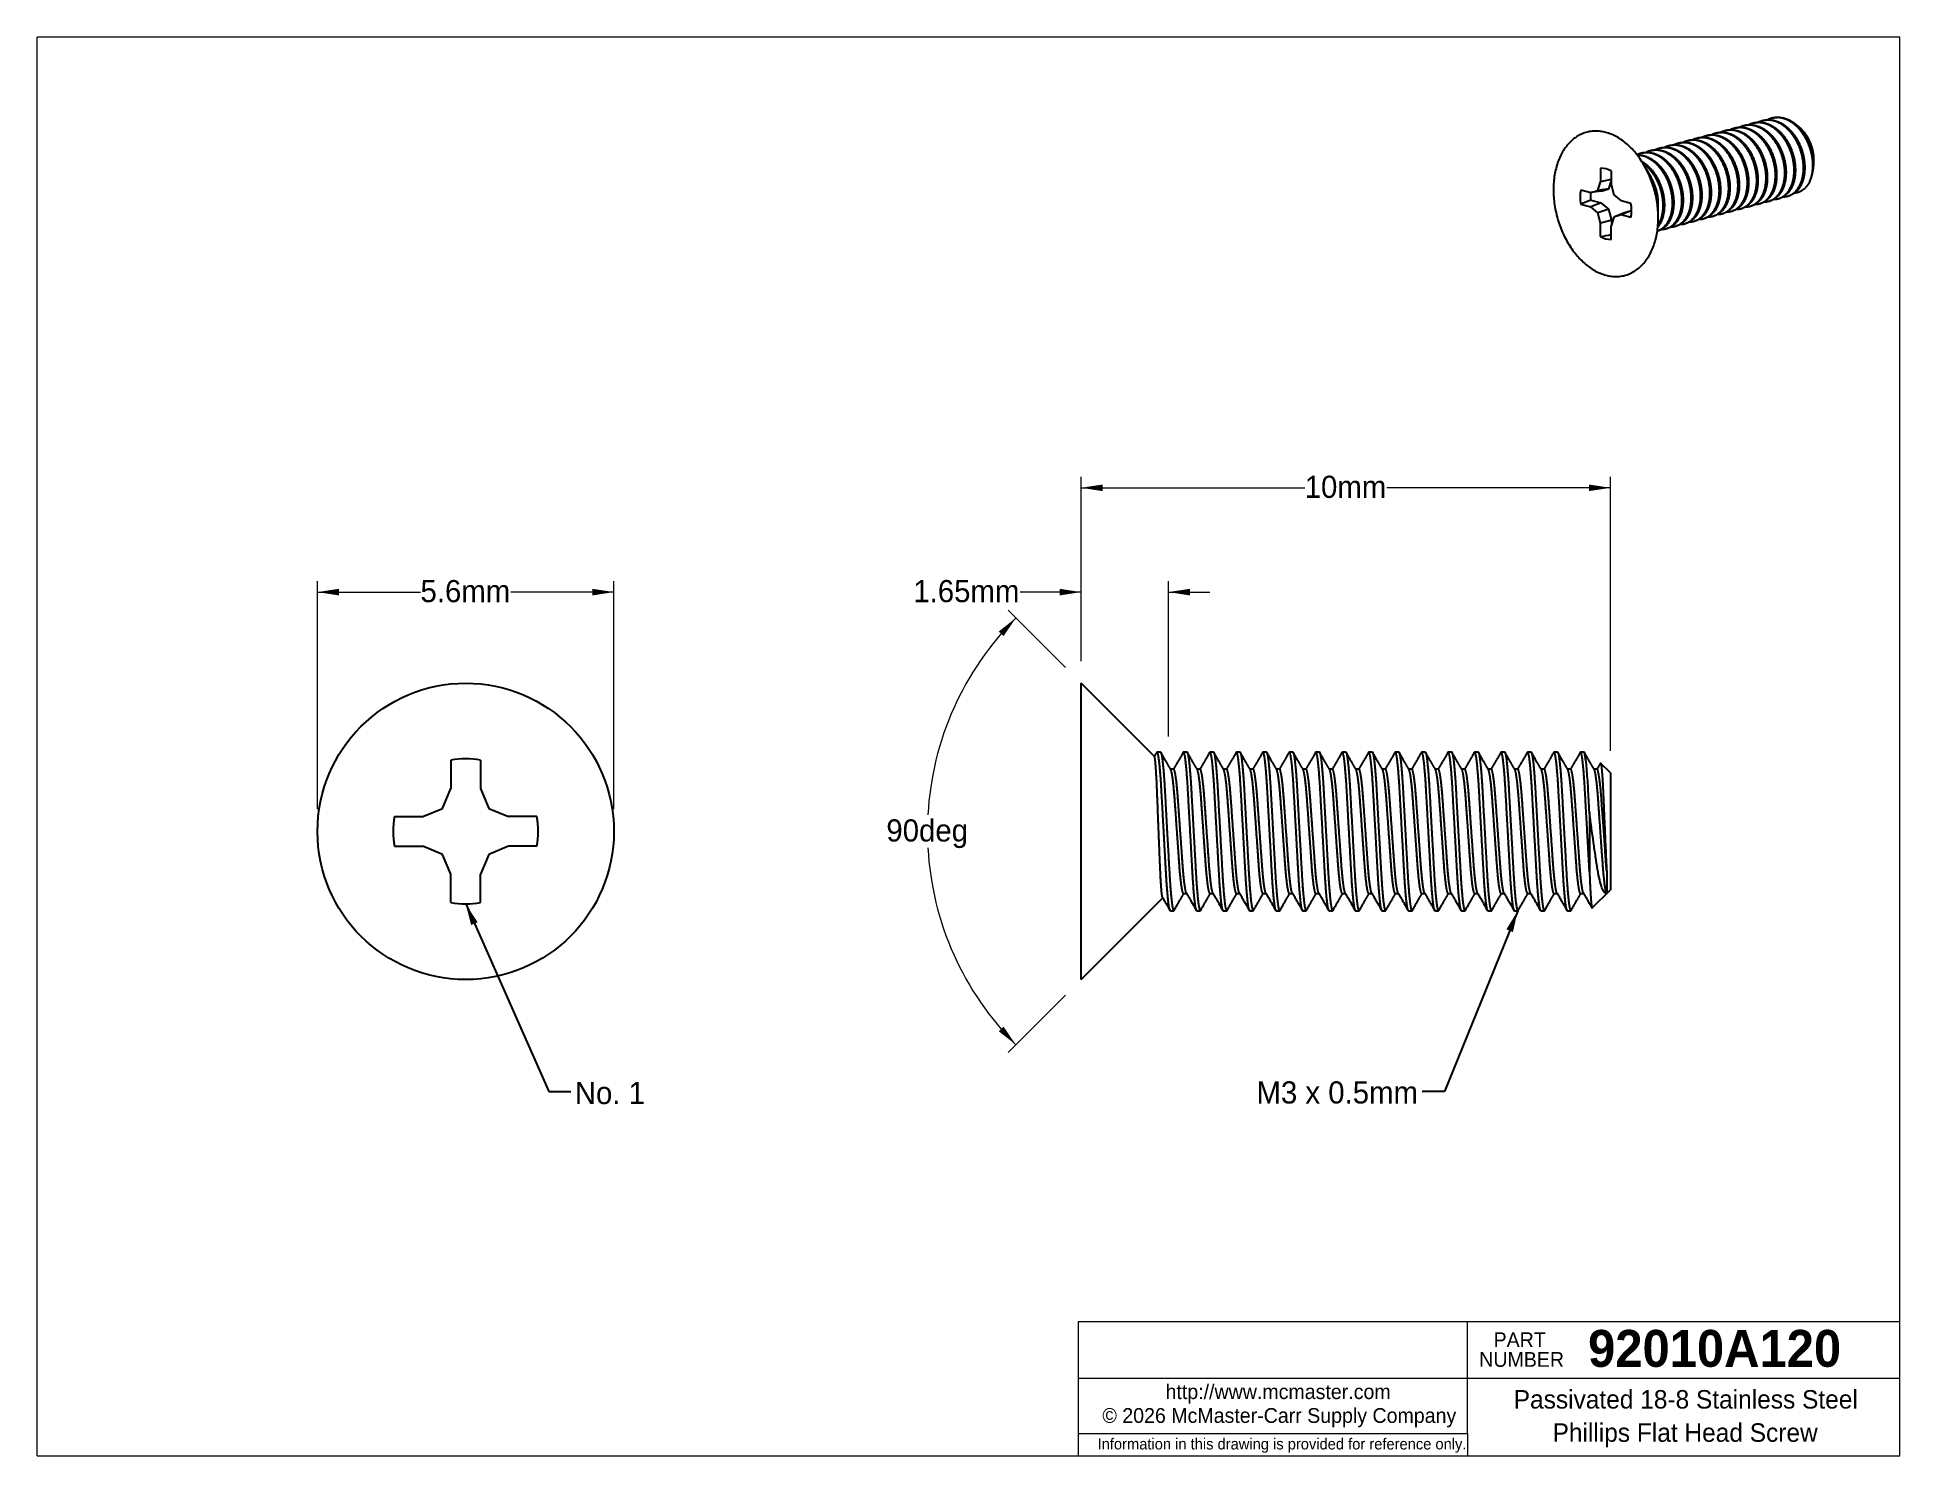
# Model space of a CAD drawing. Header units: millimetres. Extents: x 0.8 to 36, y 0.8 to 27.6.
import ezdxf

# ---------------------------------------------------------------- set-up
doc = ezdxf.new("R2010")
doc.units = ezdxf.units.MM
doc.header["$LTSCALE"] = 0.13193
doc.linetypes.add('SLD-Solid', pattern=[0])
doc.styles.add('SLDTEXTSTYLE0', font='ARIAL.TTF', dxfattribs={"width": 0.948})
doc.styles.add('SLDTEXTSTYLE1', font='ARIALBD.TTF', dxfattribs={"width": 0.948})
doc.styles.get("Standard").update_dxf_attribs({"font": 'ARIAL.TTF'})
doc.dimstyles.new('SLDDIMSTYLE0', dxfattribs={"dimtxt": 0.406606, "dimasz": 0.406606, "dimexe": 0, "dimexo": 0.0625, "dimgap": 0.101651, "dimtad": 0, "dimtih": 1, "dimtoh": 1, "dimdec": 1, "dimrnd": 1e-09, "dimzin": 12, "dimdsep": 46, "dimtxsty": 'SLDTEXTSTYLE0', "dimsah": 1, "dimcen": 0.09, "dimadec": 0, "dimazin": 3, "dimtfac": 1, "dimtdec": 1, "dimtofl": 0, "dimtmove": 0, "dimatfit": 3, "dimfxl": 0, "dimfrac": 2, "dimtolj": 1, "dimtzin": 12, "dimarcsym": 0})
doc.dimstyles.new('SLDDIMSTYLE1', dxfattribs={"dimtxt": 0.18, "dimasz": 0.406606, "dimexe": 0, "dimexo": 0.0625, "dimgap": 0, "dimtad": 0, "dimtih": 1, "dimtoh": 1, "dimdec": 0, "dimrnd": 1e-09, "dimzin": 0, "dimdsep": 46, "dimtxsty": 'Standard', "dimsah": 1, "dimcen": 0.09, "dimadec": 0, "dimazin": 0, "dimtfac": 0.406606, "dimtdec": 0, "dimtofl": 0, "dimtmove": 0, "dimatfit": 3, "dimfxl": 0, "dimfrac": 2, "dimtolj": 1, "dimtzin": 0, "dimarcsym": 0})
doc.dimstyles.new('SLDDIMSTYLE2', dxfattribs={"dimtxt": 0.406606, "dimasz": 0.406606, "dimexe": 0, "dimexo": 0.0625, "dimgap": 0.101651, "dimtad": 0, "dimtih": 1, "dimtoh": 1, "dimdec": 4, "dimlfac": 0.13193, "dimzin": 12, "dimdsep": 46, "dimtxsty": 'SLDTEXTSTYLE0', "dimsah": 1, "dimcen": 0.09, "dimazin": 3, "dimtfac": 1, "dimtofl": 0, "dimtmove": 0, "dimatfit": 3, "dimfxl": 0, "dimfrac": 2, "dimtolj": 1, "dimtzin": 12, "dimarcsym": 0})
doc.dimstyles.new('SLDDIMSTYLE3', dxfattribs={"dimtxt": 0.406606, "dimasz": 0.406606, "dimexe": 0, "dimexo": 0.0625, "dimgap": 0.101651, "dimtad": 0, "dimtih": 1, "dimtoh": 1, "dimdec": 4, "dimrnd": 1e-09, "dimzin": 12, "dimdsep": 46, "dimtxsty": 'SLDTEXTSTYLE0', "dimsah": 1, "dimcen": 0.09, "dimadec": 0, "dimazin": 3, "dimtfac": 1, "dimtdec": 4, "dimtmove": 0, "dimatfit": 0, "dimfxl": 0, "dimfrac": 2, "dimtolj": 1, "dimtzin": 12, "dimarcsym": 0})
doc.dimstyles.new('SLDDIMSTYLE4', dxfattribs={"dimtxt": 0.406606, "dimasz": 0.406606, "dimexe": 0, "dimexo": 0.0625, "dimgap": 0.101651, "dimtad": 0, "dimtih": 1, "dimtoh": 1, "dimdec": 0, "dimrnd": 1e-09, "dimzin": 12, "dimdsep": 46, "dimtxsty": 'SLDTEXTSTYLE0', "dimsah": 1, "dimcen": 0.09, "dimadec": 0, "dimazin": 3, "dimtfac": 1, "dimtdec": 0, "dimtofl": 0, "dimtmove": 0, "dimatfit": 3, "dimfxl": 0, "dimfrac": 2, "dimtolj": 1, "dimtzin": 12, "dimarcsym": 0})

msp = doc.modelspace()

# ---------------------------------------------------------------- texts
at = {"color": 7, "linetype": 'Continuous', "lineweight": 0}
for s, insert, char_height, attachment_point, style in [('No. 1', (10.99284, 7.90428), 0.418878, 1, 'SLDTEXTSTYLE0'), ('M3 x 0.5mm', (23.87091, 7.91356), 0.418878, 1, 'SLDTEXTSTYLE0'), ('92010A120', (32.52589, 3.21624), 0.69813, 2, 'SLDTEXTSTYLE1'), ('Passivated 18-8 Stainless Steel', (31.98132, 2.07894), 0.3490648, 2, 'SLDTEXTSTYLE0'), ('© 2026 McMaster-Carr Supply Company', (24.30306, 1.73836), 0.2792518, 2, 'SLDTEXTSTYLE0'), ('Phillips Flat Head Screw', (31.96924, 1.45062), 0.3490648, 2, 'SLDTEXTSTYLE0')]:
    msp.add_mtext(s, dxfattribs=dict(at, insert=insert, char_height=char_height, attachment_point=attachment_point, style=style))

# ---------------------------------------------------------------- blocks, each defined once
blk = doc.blocks.new('SW_NOTE_0')
at = {"color": 0, "linetype": 'SLD-Solid', "lineweight": 18, "insert": (0.833, 0.36), "char_height": 0.2793, "attachment_point": 2, "style": 'SLDTEXTSTYLE0'}
blk.add_mtext('NUMBER', dxfattribs=at)
blk = doc.blocks.new('SW_NOTE_0_1')
at = {"color": 0, "linetype": 'SLD-Solid', "lineweight": 18, "insert": (0.506, 0.36), "char_height": 0.2793, "attachment_point": 2, "style": 'SLDTEXTSTYLE0'}
blk.add_mtext('PART', dxfattribs=at)
blk = doc.blocks.new('Part Number Tag')
at = {"color": 7, "linetype": 'SLD-Solid', "lineweight": 18}
for name, p in [('SW_NOTE_0_1', (-0.502, 0.013)), ('SW_NOTE_0', (-0.792, -0.359))]:
    blk.add_blockref(name, p, dxfattribs=at)
blk = doc.blocks.new('SW_NOTE_0_3')
at = {"color": 0, "linetype": 'SLD-Solid', "lineweight": 18, "insert": (2.23, 0.36), "char_height": 0.27925, "attachment_point": 2, "style": 'SLDTEXTSTYLE0'}
blk.add_mtext('http://www.mcmaster.com', dxfattribs=at)
blk = doc.blocks.new('Internet')
at = {"color": 7, "linetype": 'SLD-Solid', "lineweight": 18}
blk.add_blockref('SW_NOTE_0_3', (-2.088, -0.021), dxfattribs=at)
blk = doc.blocks.new('SW_NOTE_0_2')
at = {"color": 0, "linetype": 'SLD-Solid', "lineweight": 18, "insert": (3.606, 0.27), "char_height": 0.20944, "attachment_point": 2, "style": 'SLDTEXTSTYLE0'}
blk.add_mtext('Information in this drawing is provided for reference only.', dxfattribs=at)
blk = doc.blocks.new('Shortened Dimensions Statement')
at = {"color": 7, "linetype": 'SLD-Solid', "lineweight": 18}
blk.add_blockref('SW_NOTE_0_2', (-3.432, -0.16), dxfattribs=at)
blk = doc.blocks.new('_D')
at = {"color": 7, "linetype": 'SLD-Solid', "lineweight": 0}
for p, q in [((6.132, 13.057), (6.132, 17.369)), ((11.732, 13.057), (11.732, 17.369)), ((6.132, 17.16), (8.078, 17.16)), ((11.732, 17.16), (9.784, 17.16))]:
    blk.add_line(p, q, dxfattribs=at)
at = {"color": 7, "linetype": 'SLD-Solid', "lineweight": 18}
for points in [[(6.132, 17.16), (6.538, 17.097), (6.538, 17.222)], [(11.732, 17.16), (11.325, 17.222), (11.325, 17.097)]]:
    blk.add_solid(points, dxfattribs=at)
at = {"color": 7, "linetype": 'SLD-Solid', "lineweight": 18, "insert": (8.078, 17.388), "char_height": 0.4189, "attachment_point": 1, "style": 'SLDTEXTSTYLE0'}
blk.add_mtext('5.6mm', dxfattribs=at)
blk = doc.blocks.new('_D_1')
at = {"color": 7, "linetype": 'SLD-Solid', "lineweight": 0}
for p, q in [((20.261, 15.734), (19.177, 16.818)), ((20.261, 9.541), (19.177, 8.457))]:
    blk.add_line(p, q, dxfattribs=at)
at = {"color": 7, "linetype": 'SLD-Solid', "lineweight": 18}
for start, end in [(135, 176.8613), (183.1387, 225)]:
    blk.add_arc((23.357, 12.638), 5.702, start, end, dxfattribs=at)
for points in [[(19.325, 16.67), (19.002, 16.415), (19.094, 16.33)], [(19.325, 8.606), (19.094, 8.946), (19.002, 8.86)]]:
    blk.add_solid(points, dxfattribs=at)
at = {"color": 7, "linetype": 'SLD-Solid', "lineweight": 18, "insert": (16.879, 12.865), "char_height": 0.4189, "attachment_point": 1, "style": 'SLDTEXTSTYLE0'}
blk.add_mtext('90deg', dxfattribs=at)
blk = doc.blocks.new('_D_2')
at = {"color": 7, "linetype": 'SLD-Solid', "lineweight": 0}
for p, q in [((20.557, 15.857), (20.557, 17.369)), ((22.207, 14.428), (22.207, 17.369)), ((20.557, 17.16), (19.405, 17.16)), ((22.207, 17.16), (22.989, 17.16))]:
    blk.add_line(p, q, dxfattribs=at)
at = {"color": 7, "linetype": 'SLD-Solid', "lineweight": 18}
for points in [[(20.557, 17.16), (20.151, 17.222), (20.151, 17.097)], [(22.207, 17.16), (22.614, 17.097), (22.614, 17.222)]]:
    blk.add_solid(points, dxfattribs=at)
at = {"color": 7, "linetype": 'SLD-Solid', "lineweight": 18, "insert": (17.388, 17.388), "char_height": 0.4189, "attachment_point": 1, "style": 'SLDTEXTSTYLE0'}
blk.add_mtext('1.65mm', dxfattribs=at)
blk = doc.blocks.new('_D_3')
at = {"color": 7, "linetype": 'SLD-Solid', "lineweight": 0}
for p, q in [((20.557, 15.857), (20.557, 19.34)), ((20.557, 19.131), (24.782, 19.131)), ((30.557, 19.131), (26.333, 19.131)), ((30.557, 14.162), (30.557, 19.34))]:
    blk.add_line(p, q, dxfattribs=at)
at = {"color": 7, "linetype": 'SLD-Solid', "lineweight": 18}
for points in [[(20.557, 19.131), (20.964, 19.068), (20.964, 19.193)], [(30.557, 19.131), (30.151, 19.193), (30.151, 19.068)]]:
    blk.add_solid(points, dxfattribs=at)
at = {"color": 7, "linetype": 'SLD-Solid', "lineweight": 18, "insert": (24.782, 19.359), "char_height": 0.4189, "attachment_point": 1, "style": 'SLDTEXTSTYLE0'}
blk.add_mtext('10mm', dxfattribs=at)

# ---------------------------------------------------------------- dimensions: what is measured, and where the dimension line sits
at = {"color": 7, "linetype": 'SLD-Solid', "lineweight": 18}
for base, p1, p2, dimstyle, picture, middle in [((20.55719, 19.13087), (30.55719, 13.74265), (20.55719, 15.43765), 'SLDDIMSTYLE4', '_D_3', (25.55748, 19.13087)), ((11.73181, 17.15983), (6.13181, 12.63765), (11.73181, 12.63765), 'SLDDIMSTYLE0', '_D', (8.93122, 17.15983)), ((20.55719, 17.15983), (22.20719, 14.00925), (20.55719, 15.43765), 'SLDDIMSTYLE3', '_D_2', (18.39632, 17.15983))]:
    dim = msp.add_linear_dim(base=base, p1=p1, p2=p2, dimstyle=dimstyle, dxfattribs=at)
    dim.commit()
    dim.dimension.update_dxf_attribs({"geometry": picture, "text_midpoint": middle, "dimtype": 160})
dim = msp.add_angular_dim_2l(base=(18.15067, 14.9633), line1=((20.55719, 9.83765), (22.20719, 11.48765)), line2=((20.55719, 15.43765), (22.20719, 13.78765)), dimstyle='SLDDIMSTYLE2', dxfattribs=at)
dim.commit()
dim.dimension.update_dxf_attribs({"geometry": '_D_1', "text_midpoint": (17.65487, 12.63765), "dimtype": 162})

# ---------------------------------------------------------------- linework, layer by layer
at = {"color": 7, "linetype": 'SLD-Solid', "lineweight": 18}
for p, q in [((0.83776, 0.83776), (0.83776, 27.64593)), ((36.02349, 27.64593), (0.83776, 27.64593)), ((36.02349, 0.83776), (36.02349, 27.64593)), ((36.02349, 3.36862), (20.49945, 3.36862)), ((20.49945, 3.36862), (20.49945, 0.83776)), ((27.85537, 2.30383), (27.85537, 3.36862)), ((20.49945, 2.30383), (36.02349, 2.30383)), ((27.85537, 1.25663), (27.85537, 2.30383)), ((20.49945, 1.25663), (27.85537, 1.25663)), ((27.85537, 1.25663), (27.85537, 0.83776)), ((0.83776, 0.83776), (36.02349, 0.83776))]:
    msp.add_line(p, q, dxfattribs=at)
at = {"color": 7, "linetype": 'SLD-Solid', "lineweight": 25}
for p, q in [((33.44858, 26.07261), (33.42649, 26.06669)), ((33.62535, 26.11997), (33.60326, 26.11405)), ((32.03442, 25.69374), (32.01233, 25.68782)), ((32.21119, 25.7411), (32.1891, 25.73518)), ((32.38796, 25.78845), (32.36587, 25.78253)), ((32.56473, 25.83581), (32.54264, 25.82989)), ((32.7415, 25.88317), (32.71941, 25.87725)), ((32.91827, 25.93053), (32.89618, 25.92461)), ((33.09504, 25.97789), (33.07295, 25.97197)), ((33.27181, 26.02525), (33.24972, 26.01933)), ((34.29258, 25.73163), (34.2791, 25.75497)), ((31.15057, 25.45694), (31.12848, 25.45102)), ((31.32734, 25.5043), (31.30525, 25.49838)), ((31.50411, 25.55166), (31.48202, 25.54574)), ((31.68088, 25.59902), (31.65879, 25.5931)), ((31.85765, 25.64638), (31.83556, 25.64046)), ((34.39723, 25.32116), (34.39723, 25.34101)), ((30.37239, 25.17182), (30.37239, 24.91569)), ((30.56994, 25.11889), (30.56994, 24.86276)), ((31.33125, 24.98862), (31.1959, 25.22308)), ((34.39723, 25.26619), (34.39723, 25.27515)), ((29.99642, 24.76028), (30.1844, 24.70992)), ((30.1844, 24.70992), (30.31733, 24.74933)), ((30.38223, 24.73793), (30.1844, 24.70992)), ((30.31733, 24.74933), (30.37239, 24.91569)), ((30.52479, 24.78019), (30.31733, 24.74933)), ((30.56994, 24.95579), (30.37239, 24.91569)), ((30.38223, 24.73793), (30.52479, 24.78019)), ((30.52479, 24.78019), (30.56994, 24.91661)), ((30.56994, 24.86276), (30.625, 24.66689)), ((30.625, 24.66689), (30.75793, 24.55626)), ((33.90303, 24.64152), (33.92513, 24.64744)), ((29.99642, 24.49111), (30.1844, 24.44074)), ((30.38223, 24.51511), (30.1844, 24.44074)), ((30.31733, 24.33011), (30.1844, 24.44074)), ((30.18764, 24.56724), (30.38223, 24.51511)), ((30.52479, 24.39646), (30.31733, 24.33011)), ((30.37239, 24.13425), (30.31733, 24.33011)), ((30.52479, 24.39646), (30.38223, 24.51511)), ((30.58385, 24.18639), (30.52479, 24.39646)), ((30.80643, 24.321), (30.625, 24.24768)), ((30.75793, 24.28709), (30.625, 24.24768)), ((30.94591, 24.5059), (30.75793, 24.55626)), ((30.94899, 24.36327), (30.75793, 24.28709)), ((30.94591, 24.23672), (30.75793, 24.28709)), ((30.94899, 24.36327), (30.80643, 24.321)), ((30.95605, 24.36138), (30.94899, 24.36327)), ((31.46108, 24.23329), (31.46108, 24.5111)), ((32.66564, 24.31001), (32.68774, 24.31593)), ((32.84241, 24.35737), (32.86451, 24.36329)), ((33.01918, 24.40473), (33.04128, 24.41064)), ((33.19595, 24.45208), (33.21805, 24.458)), ((33.37272, 24.49944), (33.39482, 24.50536)), ((33.54949, 24.5468), (33.57159, 24.55272)), ((33.72626, 24.59416), (33.74836, 24.60008)), ((30.58385, 24.18639), (30.37239, 24.13425)), ((30.37239, 23.87812), (30.37239, 24.13425)), ((30.625, 24.24768), (30.56994, 24.08132)), ((30.56994, 23.82519), (30.56994, 24.08132)), ((30.58385, 24.12332), (30.58385, 24.18639)), ((31.44314, 23.98248), (31.45035, 23.98442)), ((31.60502, 24.02586), (31.62712, 24.03178)), ((31.78179, 24.07321), (31.80389, 24.07913)), ((31.95856, 24.12057), (31.98066, 24.12649)), ((32.13533, 24.16793), (32.15743, 24.17385)), ((32.3121, 24.21529), (32.3342, 24.22121)), ((32.48887, 24.26265), (32.51097, 24.26857)), ((21.94448, 14.05036), (20.55719, 15.43765)), ((20.55719, 9.83765), (20.55719, 15.43765)), ((22.05719, 14.13765), (21.99469, 14.13765)), ((22.55719, 14.13765), (22.49469, 14.13765)), ((23.05719, 14.13765), (22.99469, 14.13765)), ((23.55719, 14.13765), (23.49469, 14.13765)), ((24.05719, 14.13765), (23.99469, 14.13765)), ((24.55719, 14.13765), (24.49469, 14.13765)), ((25.05719, 14.13765), (24.99469, 14.13765)), ((25.55719, 14.13765), (25.49469, 14.13765)), ((26.05719, 14.13765), (25.99469, 14.13765)), ((26.55719, 14.13765), (26.49469, 14.13765)), ((27.05719, 14.13765), (26.99469, 14.13765)), ((27.55719, 14.13765), (27.49469, 14.13765)), ((28.05719, 14.13765), (27.99469, 14.13765)), ((28.55719, 14.13765), (28.49469, 14.13765)), ((29.05719, 14.13765), (28.99469, 14.13765)), ((29.55719, 14.13765), (29.49469, 14.13765)), ((30.05719, 14.13765), (29.99469, 14.13765)), ((8.65241, 13.98049), (8.65241, 13.44877)), ((9.21121, 13.98049), (9.21121, 13.44877)), ((22.3072, 13.81289), (22.24874, 13.81289)), ((22.8072, 13.81289), (22.74874, 13.81289)), ((23.3072, 13.81289), (23.24874, 13.81289)), ((23.8072, 13.81289), (23.74874, 13.81289)), ((24.3072, 13.81289), (24.24874, 13.81289)), ((24.8072, 13.81289), (24.74874, 13.81289)), ((25.3072, 13.81289), (25.24874, 13.81289)), ((25.8072, 13.81289), (25.74874, 13.81289)), ((26.3072, 13.81289), (26.24874, 13.81289)), ((26.8072, 13.81289), (26.74874, 13.81289)), ((27.3072, 13.81289), (27.24874, 13.81289)), ((27.8072, 13.81289), (27.74874, 13.81289)), ((28.3072, 13.81289), (28.24874, 13.81289)), ((28.8072, 13.81289), (28.74874, 13.81289)), ((29.3072, 13.81289), (29.24874, 13.81289)), ((29.8072, 13.81289), (29.74874, 13.81289)), ((30.3072, 13.81289), (30.24874, 13.81289)), ((30.55719, 13.74265), (30.37309, 13.92675)), ((30.55719, 13.74265), (30.55719, 11.53265)), ((8.49668, 13.07279), (8.65241, 13.44877)), ((9.21121, 13.44877), (9.36695, 13.07279)), ((8.12069, 12.91705), (8.49668, 13.07279)), ((9.36695, 13.07279), (9.74293, 12.91705)), ((7.58897, 12.91705), (8.12069, 12.91705)), ((10.27465, 12.91705), (9.74293, 12.91705)), ((30.16219, 12.99765), (30.16219, 11.87275)), ((7.58897, 12.35825), (8.12069, 12.35825)), ((8.49668, 12.20251), (8.12069, 12.35825)), ((9.74293, 12.35825), (9.36695, 12.20251)), ((10.27465, 12.35825), (9.74293, 12.35825)), ((8.65241, 11.82653), (8.49668, 12.20251)), ((9.36695, 12.20251), (9.21121, 11.82653)), ((8.65241, 11.29481), (8.65241, 11.82653)), ((9.21121, 11.29481), (9.21121, 11.82653)), ((20.55719, 9.83765), (22.10046, 11.38092)), ((22.4947, 11.46241), (22.55314, 11.46241)), ((22.9947, 11.46241), (23.05314, 11.46241)), ((23.4947, 11.46241), (23.55314, 11.46241)), ((23.9947, 11.46241), (24.05314, 11.46241)), ((24.4947, 11.46241), (24.55314, 11.46241)), ((24.9947, 11.46241), (25.05314, 11.46241)), ((25.4947, 11.46241), (25.55314, 11.46241)), ((25.9947, 11.46241), (26.05314, 11.46241)), ((26.4947, 11.46241), (26.55314, 11.46241)), ((26.9947, 11.46241), (27.05314, 11.46241)), ((27.4947, 11.46241), (27.55314, 11.46241)), ((27.9947, 11.46241), (28.05314, 11.46241)), ((28.4947, 11.46241), (28.55314, 11.46241)), ((28.9947, 11.46241), (29.05314, 11.46241)), ((29.4947, 11.46241), (29.55314, 11.46241)), ((29.9947, 11.46241), (30.05314, 11.46241)), ((30.21454, 11.19001), (30.55719, 11.53265)), ((22.24469, 11.13765), (22.30719, 11.13765)), ((22.74469, 11.13765), (22.80719, 11.13765)), ((23.24469, 11.13765), (23.30719, 11.13765)), ((23.74469, 11.13765), (23.80719, 11.13765)), ((24.24469, 11.13765), (24.30719, 11.13765)), ((24.74469, 11.13765), (24.80719, 11.13765)), ((25.24469, 11.13765), (25.30719, 11.13765)), ((25.74469, 11.13765), (25.80719, 11.13765)), ((26.24469, 11.13765), (26.30719, 11.13765)), ((26.74469, 11.13765), (26.80719, 11.13765)), ((27.24469, 11.13765), (27.30719, 11.13765)), ((27.74469, 11.13765), (27.80719, 11.13765)), ((28.24469, 11.13765), (28.30719, 11.13765)), ((28.74469, 11.13765), (28.80719, 11.13765)), ((29.24469, 11.13765), (29.30719, 11.13765)), ((29.74469, 11.13765), (29.80719, 11.13765))]:
    msp.add_line(p, q, dxfattribs=at)
at = {"color": 7, "linetype": 'SLD-Solid', "lineweight": 25, "flags": 128}
msp.add_lwpolyline([(30.47117, 23.14973), (30.49708, 23.14325), (30.52297, 23.1377), (30.54883, 23.13308), (30.57464, 23.1294), (30.60037, 23.12666), (30.62602, 23.12485), (30.65156, 23.12399), (30.67698, 23.12407), (30.70226, 23.12509), (30.72737, 23.12705), (30.75232, 23.12995), (30.77707, 23.13379), (30.8016, 23.13857), (30.82592, 23.14428), (30.84999, 23.15091), (30.8738, 23.15847), (30.89733, 23.16695), (30.92058, 23.17634), (30.94351, 23.18663), (30.96612, 23.19783), (30.98839, 23.20992), (31.01031, 23.22289), (31.03186, 23.23673), (31.05302, 23.25144), (31.07379, 23.267), (31.09414, 23.28341), (31.11406, 23.30065), (31.13355, 23.31871), (31.15258, 23.33758), (31.17114, 23.35725), (31.18922, 23.3777), (31.20681, 23.39891), (31.2239, 23.42088), (31.24047, 23.44359), (31.25652, 23.46702), (31.27202, 23.49116), (31.28698, 23.51599), (31.30138, 23.54149), (31.3152, 23.56765), (31.32845, 23.59444), (31.34112, 23.62186), (31.35318, 23.64987), (31.36465, 23.67847), (31.3755, 23.70763), (31.38572, 23.73733), (31.39533, 23.76755), (31.4043, 23.79828), (31.41263, 23.82948), (31.42031, 23.86114), (31.42735, 23.89324), (31.43373, 23.92576), (31.43945, 23.95866), (31.4445, 23.99194), (31.44889, 24.02557), (31.45261, 24.05951), (31.45565, 24.09376), (31.45803, 24.12829), (31.45972, 24.16307), (31.46074, 24.19808), (31.46108, 24.23329), (31.46074, 24.26869), (31.45972, 24.30425), (31.45803, 24.33994), (31.45565, 24.37573), (31.45261, 24.41161), (31.44889, 24.44755), (31.4445, 24.48353), (31.43945, 24.51951), (31.43373, 24.55549), (31.42735, 24.59142), (31.42031, 24.62729), (31.41263, 24.66307), (31.4043, 24.69874), (31.39533, 24.73427), (31.38572, 24.76963), (31.3755, 24.80482), (31.36465, 24.83979), (31.35318, 24.87453), (31.34112, 24.90901), (31.32845, 24.94321), (31.3152, 24.97711), (31.30138, 25.01067), (31.28698, 25.04389), (31.27202, 25.07673), (31.25652, 25.10918), (31.24047, 25.14121), (31.2239, 25.17279), (31.20681, 25.20392), (31.18922, 25.23456), (31.17114, 25.2647), (31.15258, 25.29431), (31.13355, 25.32338), (31.11406, 25.35188), (31.09414, 25.37979), (31.07379, 25.40711), (31.05302, 25.4338), (31.03186, 25.45984), (31.01031, 25.48523), (30.98839, 25.50995), (30.96612, 25.53397), (30.94351, 25.55728), (30.92058, 25.57986), (30.89733, 25.60171), (30.8738, 25.6228), (30.84999, 25.64311), (30.82592, 25.66265), (30.8016, 25.68138), (30.77707, 25.69931), (30.75232, 25.71641), (30.72737, 25.73267), (30.70226, 25.74809), (30.67698, 25.76266), (30.65156, 25.77636), (30.62602, 25.78918), (30.60037, 25.80112), (30.57464, 25.81216), (30.54883, 25.82231), (30.52297, 25.83154), (30.49708, 25.83987), (30.47117, 25.84727), (30.44525, 25.85375), (30.41936, 25.8593), (30.3935, 25.86392), (30.36769, 25.86761), (30.34196, 25.87035), (30.31631, 25.87215), (30.29077, 25.87302), (30.26535, 25.87294), (30.24008, 25.87192), (30.21496, 25.86996), (30.19002, 25.86705), (30.16527, 25.86321), (30.14073, 25.85844), (30.11641, 25.85273), (30.09234, 25.84609), (30.06853, 25.83854), (30.045, 25.83006), (30.02175, 25.82067), (29.99882, 25.81037), (29.97621, 25.79918), (29.95394, 25.78709), (29.93202, 25.77412), (29.91047, 25.76028), (29.88931, 25.74557), (29.86855, 25.73), (29.84819, 25.71359), (29.82827, 25.69635), (29.80879, 25.67829), (29.78976, 25.65942), (29.77119, 25.63976), (29.75311, 25.61931), (29.73552, 25.59809), (29.71843, 25.57612), (29.70186, 25.55342), (29.68582, 25.52999), (29.67031, 25.50585), (29.65535, 25.48102), (29.64096, 25.45552), (29.62713, 25.42936), (29.61388, 25.40256), (29.60121, 25.37515), (29.58915, 25.34713), (29.57769, 25.31854), (29.56684, 25.28938), (29.55661, 25.25968), (29.547, 25.22945), (29.53803, 25.19873), (29.5297, 25.16752), (29.52202, 25.13586), (29.51498, 25.10376), (29.5086, 25.07125), (29.50289, 25.03834), (29.49783, 25.00506), (29.49344, 24.97144), (29.48972, 24.93749), (29.48668, 24.90324), (29.48431, 24.86872), (29.48261, 24.83394), (29.48159, 24.79893), (29.48125, 24.76371), (29.48159, 24.72831), (29.48261, 24.69276), (29.48431, 24.65707), (29.48668, 24.62127), (29.48972, 24.58539), (29.49344, 24.54945), (29.49783, 24.51348), (29.50289, 24.47749), (29.5086, 24.44152), (29.51498, 24.40559), (29.52202, 24.36972), (29.5297, 24.33394), (29.53803, 24.29827), (29.547, 24.26274), (29.55661, 24.22737), (29.56684, 24.19219), (29.57769, 24.15722), (29.58915, 24.12248), (29.60121, 24.08799), (29.61388, 24.05379), (29.62713, 24.0199), (29.64096, 23.98633), (29.65535, 23.95312), (29.67031, 23.92027), (29.68582, 23.88783), (29.70186, 23.8558), (29.71843, 23.82421), (29.73552, 23.79309), (29.75311, 23.76245), (29.77119, 23.73231), (29.78976, 23.7027), (29.80879, 23.67363), (29.82827, 23.64513), (29.84819, 23.61721), (29.86855, 23.5899), (29.88931, 23.56321), (29.91047, 23.53716), (29.93202, 23.51177), (29.95394, 23.48706), (29.97621, 23.46304), (29.99882, 23.43973), (30.02175, 23.41714), (30.045, 23.3953), (30.06853, 23.37421), (30.09234, 23.35389), (30.11641, 23.33436), (30.14073, 23.31562), (30.16527, 23.2977), (30.19002, 23.2806), (30.21496, 23.26433), (30.24008, 23.24891), (30.26535, 23.23435), (30.29077, 23.22065), (30.31631, 23.20783), (30.34196, 23.19589), (30.36769, 23.18484), (30.3935, 23.1747), (30.41936, 23.16546), (30.44525, 23.15714), (30.47117, 23.14973)], dxfattribs=at)
at = {"color": 7, "linetype": 'SLD-Solid', "lineweight": 25}
msp.add_circle((8.93181, 12.63765), 2.8, dxfattribs=at)
for centre, radius, start, end in [((33.60403, 25.33783), 0.7932, 0.229689, 29.766233), ((33.52641, 25.27271), 0.87225, 335.975062, 11.30834), ((30.37138, 24.77289), 0.39893, 60.148875, 89.855202), ((30.88291, 24.62569), 0.89665, 171.36719, 188.63281), ((31.11023, 24.68048), 0.92952, 178.132582, 186.997574), ((30.05943, 24.37131), 0.89665, 351.36719, 8.63281), ((30.5702, 24.22132), 0.39613, 240.041615, 269.962463), ((8.93181, 12.63765), 1.3716, 78.246374, 101.753626), ((8.93181, 12.63765), 1.3716, 168.246374, 191.753626), ((8.93181, 12.63765), 1.3716, 348.246374, 11.753626), ((8.93181, 12.63765), 1.3716, 258.246374, 281.753626)]:
    msp.add_arc(centre, radius, start, end, dxfattribs=at)
for major_axis, ratio, start_param, end_param in [((5.56278, 2.13177), 0.04960739, 1.80848544, 1.84419394), ((6.02583, 1.37029), 0.10428349, 4.48353953, 4.51690784)]:
    msp.add_ellipse((31.60022, 24.80099), major_axis=major_axis, ratio=ratio, start_param=start_param, end_param=end_param, dxfattribs=at)
for points, knots in [([(33.27183, 26.02517), (33.27756, 26.02666), (33.29013, 26.02992), (33.30984, 26.0336), (33.33083, 26.03648), (33.35192, 26.0382), (33.37305, 26.03882), (33.39404, 26.03834), (33.41486, 26.03681), (33.43546, 26.03428), (33.45591, 26.03078), (33.47575, 26.02643), (33.49507, 26.0213), (33.51399, 26.01547), (33.53303, 26.00875), (33.55217, 26.00115), (33.57136, 25.99267), (33.59057, 25.98329), (33.61041, 25.97268), (33.63083, 25.96074), (33.65177, 25.94738), (33.67255, 25.93297), (33.69311, 25.91755), (33.71341, 25.90114), (33.7334, 25.88378), (33.75302, 25.8655), (33.77224, 25.84634), (33.791, 25.82634), (33.80916, 25.80569), (33.82668, 25.78445), (33.84355, 25.76269), (33.85983, 25.74033), (33.87512, 25.71799), (33.88943, 25.69579), (33.90279, 25.6738), (33.91558, 25.65149), (33.92777, 25.62892), (33.93935, 25.60612), (33.95032, 25.58315), (33.96103, 25.55926), (33.97146, 25.53432), (33.98163, 25.5082), (33.99124, 25.48159), (34.00025, 25.45452), (34.00863, 25.42705), (34.01634, 25.39922), (34.02335, 25.3711), (34.02965, 25.34275), (34.03519, 25.31422), (34.03993, 25.28576), (34.04386, 25.25742), (34.047, 25.22928), (34.04934, 25.20123), (34.05085, 25.17402), (34.05159, 25.1477), (34.05162, 25.12229), (34.05096, 25.09717), (34.04962, 25.07238), (34.04761, 25.04797), (34.04493, 25.02397), (34.04149, 24.99966), (34.03722, 24.97512), (34.03207, 24.95046), (34.02619, 24.9265), (34.01962, 24.90328), (34.01238, 24.88083), (34.0045, 24.85918), (33.99601, 24.83832), (33.98687, 24.81814), (33.97708, 24.79856), (33.96667, 24.77968), (33.95565, 24.76153), (33.94404, 24.74414), (33.93179, 24.72747), (33.91924, 24.71197), (33.90645, 24.6976), (33.89349, 24.68434), (33.88005, 24.67185), (33.86614, 24.66015), (33.8518, 24.64928), (33.83705, 24.63927), (33.8214, 24.62983), (33.80485, 24.62109), (33.7874, 24.61316), (33.76957, 24.60645), (33.75654, 24.60214), (33.74936, 24.60041), (33.74834, 24.60016)], [0, 0, 0, 0, 0.01043757, 0.02292007, 0.03534821, 0.04771289, 0.0600053, 0.07221695, 0.08412407, 0.09593807, 0.10765198, 0.11925921, 0.12999942, 0.14083144, 0.1517501, 0.1627499, 0.17382509, 0.18496965, 0.1961773, 0.20857068, 0.22102361, 0.23352684, 0.24607096, 0.25864631, 0.27124312, 0.28385151, 0.29646153, 0.30906324, 0.32164674, 0.33397833, 0.3462737, 0.35852382, 0.37071989, 0.38195328, 0.39312642, 0.40423292, 0.41526665, 0.42622174, 0.43709259, 0.44787386, 0.45966578, 0.47155208, 0.48354473, 0.49563651, 0.50781979, 0.52008655, 0.53242841, 0.54483666, 0.55730229, 0.56981604, 0.58214399, 0.59450003, 0.60687487, 0.61925913, 0.63072256, 0.64217851, 0.65361955, 0.66503829, 0.67642744, 0.68777981, 0.69908836, 0.71146882, 0.72377906, 0.73601051, 0.74815494, 0.76020451, 0.77215175, 0.78398963, 0.79579324, 0.80770526, 0.81972196, 0.83161892, 0.8436025, 0.855665, 0.86779844, 0.8790855, 0.89041942, 0.90179325, 0.91319985, 0.92463197, 0.93608227, 0.94754333, 0.96015386, 0.97275843, 0.98534711, 0.99791007, 1, 1, 1, 1]), ([(33.82288, 24.63091), (33.8285, 24.63101), (33.84047, 24.63124), (33.8586, 24.63286), (33.8773, 24.63559), (33.8958, 24.63948), (33.91406, 24.64449), (33.93205, 24.65064), (33.94971, 24.65792), (33.967, 24.66631), (33.98388, 24.6758), (34.00032, 24.68637), (34.01617, 24.6979), (34.03142, 24.71037), (34.04604, 24.72369), (34.06011, 24.73792), (34.07332, 24.7527), (34.08568, 24.76794), (34.09723, 24.78352), (34.10822, 24.79973), (34.11864, 24.81654), (34.12848, 24.8339), (34.13773, 24.85176), (34.14623, 24.86975), (34.15406, 24.88788), (34.16125, 24.90619), (34.16799, 24.92512), (34.17423, 24.94465), (34.17995, 24.96464), (34.18511, 24.98506), (34.18973, 25.00587), (34.19381, 25.02717), (34.19756, 25.05032), (34.20083, 25.07539), (34.20347, 25.1024), (34.20527, 25.12991), (34.20623, 25.15785), (34.20633, 25.18616), (34.2056, 25.21377), (34.20414, 25.24059), (34.20205, 25.26655), (34.19929, 25.29258), (34.19585, 25.31865), (34.19176, 25.3447), (34.18702, 25.37069), (34.18147, 25.39741), (34.17506, 25.42481), (34.16774, 25.45281), (34.15974, 25.48049), (34.15108, 25.50779), (34.14181, 25.53467), (34.13195, 25.56106), (34.12153, 25.58699), (34.11049, 25.61258), (34.09874, 25.63792), (34.08632, 25.66293), (34.07326, 25.68753), (34.05957, 25.71169), (34.0452, 25.73549), (34.03055, 25.75828), (34.01568, 25.78006), (34.00067, 25.80082), (33.98516, 25.82107), (33.96917, 25.84077), (33.95272, 25.85989), (33.93585, 25.87837), (33.91802, 25.89679), (33.8992, 25.915), (33.87942, 25.93289), (33.85929, 25.94984), (33.83887, 25.96582), (33.8182, 25.9808), (33.79735, 25.99476), (33.77635, 26.00767), (33.75527, 26.01951), (33.73414, 26.03029), (33.71314, 26.03993), (33.69232, 26.04846), (33.67173, 26.0559), (33.65127, 26.06233), (33.63143, 26.06762), (33.61211, 26.07189), (33.59319, 26.07524), (33.57415, 26.07774), (33.55502, 26.0794), (33.53583, 26.08017), (33.51662, 26.08004), (33.49678, 26.07896), (33.47636, 26.07681), (33.45542, 26.07346), (33.43464, 26.06898), (33.41408, 26.06334), (33.39377, 26.05659), (33.37381, 26.04861), (33.35968, 26.04237), (33.35234, 26.03848), (33.35139, 26.03797)], [0, 0, 0, 0, 0.00994668, 0.0212084, 0.03252421, 0.04388575, 0.05528443, 0.0667115, 0.07815807, 0.08961515, 0.10107372, 0.11252475, 0.12395922, 0.13516478, 0.14633743, 0.15746896, 0.16855138, 0.17890223, 0.18919668, 0.19942871, 0.2095925, 0.21968251, 0.22969343, 0.23962025, 0.24891868, 0.2582845, 0.26772396, 0.27723284, 0.2868067, 0.29626835, 0.30578361, 0.3153477, 0.32495572, 0.33644387, 0.34797832, 0.35955008, 0.37114999, 0.38276874, 0.39439693, 0.40481361, 0.41522349, 0.42561983, 0.4359959, 0.44634507, 0.45666083, 0.46693677, 0.47818674, 0.4893729, 0.50048747, 0.51152297, 0.52247226, 0.53332858, 0.54408551, 0.5548113, 0.56563561, 0.57655504, 0.58736566, 0.59825499, 0.60921604, 0.62024155, 0.63049796, 0.64079695, 0.65113221, 0.66149724, 0.67188547, 0.68229022, 0.69270474, 0.70416378, 0.71561739, 0.72705658, 0.73847238, 0.74985597, 0.76119866, 0.77249196, 0.78372759, 0.79489755, 0.80599413, 0.81681398, 0.82754922, 0.83819351, 0.84874085, 0.85850034, 0.86834327, 0.87826492, 0.88826031, 0.8983242, 0.90845112, 0.91863537, 0.92989709, 0.9412129, 0.95257444, 0.96397312, 0.97540019, 0.98684676, 0.99830385, 1, 1, 1, 1]), ([(33.4486, 26.07253), (33.45433, 26.07402), (33.4669, 26.07728), (33.48661, 26.08096), (33.5076, 26.08384), (33.52869, 26.08556), (33.54982, 26.08618), (33.57081, 26.08569), (33.59163, 26.08417), (33.61223, 26.08164), (33.63268, 26.07814), (33.65252, 26.07378), (33.67184, 26.06866), (33.69076, 26.06282), (33.7098, 26.05611), (33.72894, 26.04851), (33.74813, 26.04003), (33.76734, 26.03065), (33.78718, 26.02004), (33.8076, 26.0081), (33.82854, 25.99473), (33.84932, 25.98033), (33.86988, 25.96491), (33.89018, 25.9485), (33.91017, 25.93114), (33.92979, 25.91286), (33.94901, 25.8937), (33.96777, 25.8737), (33.98593, 25.85305), (34.00345, 25.83181), (34.02032, 25.81005), (34.0366, 25.78769), (34.05189, 25.76535), (34.0662, 25.74314), (34.07956, 25.72116), (34.09235, 25.69885), (34.10454, 25.67628), (34.11612, 25.65348), (34.12709, 25.63051), (34.1378, 25.60662), (34.14823, 25.58168), (34.1584, 25.55556), (34.16801, 25.52895), (34.17702, 25.50188), (34.1854, 25.47441), (34.19311, 25.44658), (34.20012, 25.41846), (34.20642, 25.39011), (34.21196, 25.36158), (34.2167, 25.33312), (34.22063, 25.30478), (34.22377, 25.27664), (34.22611, 25.24859), (34.22762, 25.22138), (34.22836, 25.19506), (34.22839, 25.16965), (34.22773, 25.14453), (34.22639, 25.11974), (34.22438, 25.09533), (34.2217, 25.07133), (34.21826, 25.04702), (34.21399, 25.02248), (34.20884, 24.99782), (34.20296, 24.97386), (34.19639, 24.95064), (34.18915, 24.92819), (34.18127, 24.90654), (34.17278, 24.88568), (34.16364, 24.8655), (34.15385, 24.84592), (34.14344, 24.82704), (34.13242, 24.80888), (34.12081, 24.7915), (34.10856, 24.77483), (34.09601, 24.75933), (34.08322, 24.74496), (34.07026, 24.7317), (34.05682, 24.7192), (34.04291, 24.70751), (34.02857, 24.69664), (34.01382, 24.68663), (33.99817, 24.67719), (33.98162, 24.66845), (33.96417, 24.66052), (33.94634, 24.65381), (33.93331, 24.6495), (33.92613, 24.64776), (33.92511, 24.64752)], [0, 0, 0, 0, 0.01043757, 0.02292007, 0.03534821, 0.04771289, 0.0600053, 0.07221695, 0.08412407, 0.09593807, 0.10765198, 0.11925921, 0.12999942, 0.14083144, 0.1517501, 0.1627499, 0.17382509, 0.18496965, 0.1961773, 0.20857068, 0.22102361, 0.23352684, 0.24607096, 0.25864631, 0.27124312, 0.28385151, 0.29646153, 0.30906324, 0.32164674, 0.33397833, 0.3462737, 0.35852382, 0.37071989, 0.38195328, 0.39312642, 0.40423292, 0.41526665, 0.42622174, 0.43709259, 0.44787386, 0.45966578, 0.47155208, 0.48354473, 0.49563651, 0.50781979, 0.52008655, 0.53242841, 0.54483666, 0.55730229, 0.56981604, 0.58214399, 0.59450003, 0.60687487, 0.61925913, 0.63072256, 0.64217851, 0.65361955, 0.66503829, 0.67642744, 0.68777981, 0.69908836, 0.71146882, 0.72377906, 0.73601051, 0.74815494, 0.76020451, 0.77215175, 0.78398963, 0.79579324, 0.80770526, 0.81972196, 0.83161892, 0.8436025, 0.855665, 0.86779844, 0.8790855, 0.89041942, 0.90179325, 0.91319985, 0.92463197, 0.93608227, 0.94754333, 0.96015386, 0.97275843, 0.98534711, 0.99791007, 1, 1, 1, 1]), ([(34.3231, 24.91759), (34.32568, 24.92345), (34.33085, 24.93522), (34.33802, 24.95356), (34.34476, 24.97247), (34.351, 24.99201), (34.35672, 25.012), (34.36188, 25.03242), (34.3665, 25.05323), (34.37058, 25.07453), (34.37433, 25.09768), (34.3776, 25.12274), (34.38024, 25.14976), (34.38204, 25.17727), (34.383, 25.20521), (34.3831, 25.23352), (34.38237, 25.26113), (34.38091, 25.28795), (34.37882, 25.3139), (34.37606, 25.33994), (34.37262, 25.36601), (34.36853, 25.39206), (34.36379, 25.41805), (34.35824, 25.44477), (34.35183, 25.47217), (34.34451, 25.50017), (34.33651, 25.52785), (34.32785, 25.55515), (34.31858, 25.58202), (34.30872, 25.60842), (34.2983, 25.63435), (34.28726, 25.65994), (34.27551, 25.68528), (34.26309, 25.71028), (34.25003, 25.73489), (34.23634, 25.75905), (34.22197, 25.78285), (34.20732, 25.80564), (34.19245, 25.82742), (34.17744, 25.84818), (34.16193, 25.86843), (34.14594, 25.88813), (34.12949, 25.90725), (34.11262, 25.92573), (34.09479, 25.94414), (34.07597, 25.96236), (34.05619, 25.98025), (34.03606, 25.9972), (34.01564, 26.01318), (33.99497, 26.02816), (33.97412, 26.04212), (33.95312, 26.05502), (33.93204, 26.06687), (33.91091, 26.07765), (33.88991, 26.08729), (33.86909, 26.09582), (33.8485, 26.10326), (33.82804, 26.10968), (33.8082, 26.11498), (33.78888, 26.11925), (33.76996, 26.12259), (33.75092, 26.1251), (33.73179, 26.12675), (33.7126, 26.12752), (33.69339, 26.1274), (33.67355, 26.12632), (33.65313, 26.12417), (33.63219, 26.12082), (33.61141, 26.11634), (33.59085, 26.1107), (33.57054, 26.10395), (33.55058, 26.09596), (33.53645, 26.08973), (33.52911, 26.08583), (33.52816, 26.08533)], [0, 0, 0, 0, 0.01222867, 0.02454595, 0.03696009, 0.04946553, 0.06205642, 0.07449975, 0.08701357, 0.09959162, 0.11222743, 0.12733587, 0.14250519, 0.15772359, 0.17297901, 0.1882592, 0.20355182, 0.21725112, 0.2309415, 0.24461405, 0.25825996, 0.2718705, 0.28543708, 0.2989513, 0.3137465, 0.32845779, 0.34307492, 0.35758806, 0.37198783, 0.38626532, 0.40041211, 0.41451794, 0.42875334, 0.44311384, 0.45733124, 0.47165214, 0.48606737, 0.50056737, 0.51405591, 0.52760046, 0.54119268, 0.55482408, 0.56848597, 0.58216959, 0.59586607, 0.61093622, 0.62599924, 0.64104328, 0.65605657, 0.6710275, 0.68594463, 0.70079681, 0.71557316, 0.73026313, 0.7448566, 0.75908614, 0.7732044, 0.78720305, 0.8010742, 0.81390923, 0.82685398, 0.83990226, 0.85304752, 0.86628286, 0.8796011, 0.89299474, 0.90780539, 0.92268719, 0.93762912, 0.95261989, 0.967648, 0.98270175, 0.99776933, 1, 1, 1, 1]), ([(33.62537, 26.11989), (33.6311, 26.12137), (33.64367, 26.12464), (33.66338, 26.12832), (33.68437, 26.1312), (33.70546, 26.13292), (33.72659, 26.13353), (33.74758, 26.13305), (33.7684, 26.13153), (33.789, 26.129), (33.80945, 26.1255), (33.82929, 26.12114), (33.84861, 26.11602), (33.86753, 26.11018), (33.88657, 26.10347), (33.90571, 26.09587), (33.9249, 26.08738), (33.94411, 26.07801), (33.96395, 26.0674), (33.98437, 26.05546), (34.00531, 26.04209), (34.02609, 26.02769), (34.04665, 26.01227), (34.06695, 25.99586), (34.08694, 25.9785), (34.10656, 25.96021), (34.12578, 25.94105), (34.14454, 25.92106), (34.1627, 25.90041), (34.18022, 25.87917), (34.19709, 25.8574), (34.21337, 25.83505), (34.22866, 25.81271), (34.24297, 25.7905), (34.25633, 25.76852), (34.26912, 25.74621), (34.28131, 25.72364), (34.29289, 25.70084), (34.30386, 25.67787), (34.31457, 25.65398), (34.325, 25.62904), (34.33517, 25.60292), (34.34478, 25.57631), (34.35379, 25.54924), (34.36217, 25.52177), (34.36987, 25.49394), (34.3764, 25.4679), (34.3801, 25.45112), (34.38173, 25.44375)], [0, 0, 0, 0, 0.01925381, 0.04227982, 0.06520555, 0.08801422, 0.11068958, 0.13321596, 0.15518059, 0.17697346, 0.19858168, 0.2199931, 0.23980517, 0.25978662, 0.27992787, 0.3002188, 0.3206488, 0.34120675, 0.36188109, 0.38474272, 0.40771417, 0.43077844, 0.45391811, 0.4771154, 0.50035228, 0.52361051, 0.54687175, 0.57011767, 0.59332999, 0.61607763, 0.63875844, 0.6613558, 0.68385344, 0.70457527, 0.72518594, 0.74567369, 0.76602722, 0.78623568, 0.80628872, 0.82617655, 0.84792867, 0.86985489, 0.8919773, 0.91428256, 0.93675661, 0.95938466, 0.98215124, 1, 1, 1, 1]), ([(32.40872, 24.25204), (32.41434, 24.25214), (32.42631, 24.25237), (32.44444, 24.25399), (32.46314, 24.25672), (32.48164, 24.26061), (32.4999, 24.26562), (32.51789, 24.27177), (32.53555, 24.27905), (32.55284, 24.28744), (32.56972, 24.29693), (32.58616, 24.3075), (32.60201, 24.31904), (32.61726, 24.3315), (32.63188, 24.34482), (32.64595, 24.35905), (32.65916, 24.37384), (32.67152, 24.38907), (32.68307, 24.40465), (32.69406, 24.42087), (32.70448, 24.43767), (32.71432, 24.45503), (32.72357, 24.47289), (32.73207, 24.49088), (32.7399, 24.50901), (32.74709, 24.52732), (32.75383, 24.54625), (32.76007, 24.56578), (32.76579, 24.58577), (32.77095, 24.60619), (32.77557, 24.627), (32.77965, 24.6483), (32.7834, 24.67145), (32.78667, 24.69652), (32.78931, 24.72353), (32.79111, 24.75104), (32.79207, 24.77898), (32.79217, 24.80729), (32.79144, 24.8349), (32.78998, 24.86172), (32.78789, 24.88768), (32.78513, 24.91371), (32.78169, 24.93978), (32.7776, 24.96584), (32.77286, 24.99182), (32.76731, 25.01854), (32.7609, 25.04594), (32.75358, 25.07394), (32.74558, 25.10162), (32.73692, 25.12892), (32.72765, 25.1558), (32.71779, 25.18219), (32.70737, 25.20812), (32.69633, 25.23371), (32.68458, 25.25905), (32.67216, 25.28406), (32.6591, 25.30866), (32.64541, 25.33282), (32.63104, 25.35662), (32.61639, 25.37942), (32.60152, 25.40119), (32.58651, 25.42195), (32.571, 25.4422), (32.55501, 25.4619), (32.53856, 25.48102), (32.52169, 25.49951), (32.50386, 25.51792), (32.48504, 25.53613), (32.46526, 25.55402), (32.44513, 25.57097), (32.42471, 25.58695), (32.40404, 25.60193), (32.38319, 25.61589), (32.36219, 25.6288), (32.34111, 25.64064), (32.31998, 25.65142), (32.29898, 25.66106), (32.27816, 25.66959), (32.25757, 25.67704), (32.23711, 25.68346), (32.21727, 25.68875), (32.19795, 25.69303), (32.17903, 25.69637), (32.15999, 25.69888), (32.14086, 25.70053), (32.12167, 25.7013), (32.10246, 25.70117), (32.08262, 25.70009), (32.0622, 25.69795), (32.04126, 25.6946), (32.02048, 25.69011), (31.99992, 25.68447), (31.97961, 25.67772), (31.95965, 25.66974), (31.94552, 25.6635), (31.93818, 25.65961), (31.93723, 25.6591)], [0, 0, 0, 0, 0.00994668, 0.0212084, 0.03252421, 0.04388575, 0.05528443, 0.0667115, 0.07815807, 0.08961515, 0.10107372, 0.11252475, 0.12395922, 0.13516478, 0.14633743, 0.15746896, 0.16855138, 0.17890223, 0.18919668, 0.19942871, 0.2095925, 0.21968251, 0.22969343, 0.23962025, 0.24891868, 0.2582845, 0.26772396, 0.27723284, 0.2868067, 0.29626835, 0.30578361, 0.3153477, 0.32495572, 0.33644387, 0.34797832, 0.35955008, 0.37114999, 0.38276874, 0.39439693, 0.40481361, 0.41522349, 0.42561983, 0.4359959, 0.44634507, 0.45666083, 0.46693677, 0.47818674, 0.4893729, 0.50048747, 0.51152297, 0.52247226, 0.53332858, 0.54408551, 0.5548113, 0.56563561, 0.57655504, 0.58736566, 0.59825499, 0.60921604, 0.62024155, 0.63049796, 0.64079695, 0.65113221, 0.66149724, 0.67188547, 0.68229022, 0.69270474, 0.70416378, 0.71561739, 0.72705658, 0.73847238, 0.74985597, 0.76119866, 0.77249196, 0.78372759, 0.79489755, 0.80599413, 0.81681398, 0.82754922, 0.83819351, 0.84874085, 0.85850034, 0.86834327, 0.87826492, 0.88826031, 0.8983242, 0.90845112, 0.91863537, 0.92989709, 0.9412129, 0.95257444, 0.96397312, 0.97540019, 0.98684676, 0.99830385, 1, 1, 1, 1]), ([(32.03444, 25.69366), (32.04017, 25.69515), (32.05274, 25.69841), (32.07245, 25.70209), (32.09344, 25.70497), (32.11453, 25.70669), (32.13566, 25.70731), (32.15665, 25.70682), (32.17747, 25.7053), (32.19807, 25.70277), (32.21852, 25.69927), (32.23836, 25.69492), (32.25768, 25.68979), (32.2766, 25.68396), (32.29564, 25.67724), (32.31478, 25.66964), (32.33397, 25.66116), (32.35318, 25.65178), (32.37302, 25.64117), (32.39344, 25.62923), (32.41438, 25.61587), (32.43516, 25.60146), (32.45572, 25.58604), (32.47602, 25.56963), (32.49601, 25.55227), (32.51563, 25.53399), (32.53485, 25.51483), (32.55361, 25.49483), (32.57177, 25.47418), (32.58929, 25.45294), (32.60616, 25.43118), (32.62244, 25.40882), (32.63773, 25.38648), (32.65204, 25.36428), (32.6654, 25.34229), (32.67819, 25.31998), (32.69038, 25.29741), (32.70196, 25.27461), (32.71293, 25.25164), (32.72364, 25.22775), (32.73407, 25.20281), (32.74424, 25.17669), (32.75385, 25.15008), (32.76286, 25.12301), (32.77124, 25.09554), (32.77895, 25.06771), (32.78596, 25.03959), (32.79226, 25.01124), (32.7978, 24.98271), (32.80254, 24.95425), (32.80647, 24.92591), (32.80961, 24.89777), (32.81195, 24.86972), (32.81346, 24.84251), (32.8142, 24.81619), (32.81423, 24.79078), (32.81357, 24.76566), (32.81223, 24.74087), (32.81022, 24.71646), (32.80754, 24.69246), (32.8041, 24.66815), (32.79983, 24.64361), (32.79468, 24.61895), (32.7888, 24.59499), (32.78223, 24.57177), (32.77499, 24.54932), (32.76711, 24.52767), (32.75862, 24.50681), (32.74948, 24.48663), (32.73969, 24.46705), (32.72928, 24.44817), (32.71826, 24.43002), (32.70665, 24.41263), (32.6944, 24.39596), (32.68185, 24.38046), (32.66906, 24.36609), (32.6561, 24.35283), (32.64266, 24.34034), (32.62875, 24.32864), (32.61441, 24.31777), (32.59966, 24.30776), (32.58401, 24.29832), (32.56746, 24.28958), (32.55001, 24.28165), (32.53218, 24.27494), (32.51915, 24.27063), (32.51197, 24.26889), (32.51095, 24.26865)], [0, 0, 0, 0, 0.01043757, 0.02292007, 0.03534821, 0.04771289, 0.0600053, 0.07221695, 0.08412407, 0.09593807, 0.10765198, 0.11925921, 0.12999942, 0.14083144, 0.1517501, 0.1627499, 0.17382509, 0.18496965, 0.1961773, 0.20857068, 0.22102361, 0.23352684, 0.24607096, 0.25864631, 0.27124312, 0.28385151, 0.29646153, 0.30906324, 0.32164674, 0.33397833, 0.3462737, 0.35852382, 0.37071989, 0.38195328, 0.39312642, 0.40423292, 0.41526665, 0.42622174, 0.43709259, 0.44787386, 0.45966578, 0.47155208, 0.48354473, 0.49563651, 0.50781979, 0.52008655, 0.53242841, 0.54483666, 0.55730229, 0.56981604, 0.58214399, 0.59450003, 0.60687487, 0.61925913, 0.63072256, 0.64217851, 0.65361955, 0.66503829, 0.67642744, 0.68777981, 0.69908836, 0.71146882, 0.72377906, 0.73601051, 0.74815494, 0.76020451, 0.77215175, 0.78398963, 0.79579324, 0.80770526, 0.81972196, 0.83161892, 0.8436025, 0.855665, 0.86779844, 0.8790855, 0.89041942, 0.90179325, 0.91319985, 0.92463197, 0.93608227, 0.94754333, 0.96015386, 0.97275843, 0.98534711, 0.99791007, 1, 1, 1, 1]), ([(32.58549, 24.2994), (32.59111, 24.2995), (32.60308, 24.29973), (32.62121, 24.30135), (32.63991, 24.30408), (32.65841, 24.30796), (32.67667, 24.31298), (32.69466, 24.31913), (32.71232, 24.32641), (32.72961, 24.3348), (32.74649, 24.34429), (32.76293, 24.35485), (32.77878, 24.36639), (32.79403, 24.37886), (32.80865, 24.39218), (32.82272, 24.40641), (32.83593, 24.42119), (32.84829, 24.43643), (32.85984, 24.45201), (32.87083, 24.46822), (32.88125, 24.48503), (32.89109, 24.50239), (32.90034, 24.52025), (32.90884, 24.53824), (32.91667, 24.55637), (32.92386, 24.57468), (32.9306, 24.59361), (32.93684, 24.61314), (32.94256, 24.63313), (32.94772, 24.65355), (32.95234, 24.67436), (32.95642, 24.69566), (32.96017, 24.71881), (32.96344, 24.74388), (32.96608, 24.77089), (32.96788, 24.7984), (32.96884, 24.82634), (32.96894, 24.85465), (32.96821, 24.88226), (32.96675, 24.90908), (32.96466, 24.93504), (32.9619, 24.96107), (32.95846, 24.98714), (32.95437, 25.01319), (32.94963, 25.03918), (32.94408, 25.0659), (32.93767, 25.0933), (32.93035, 25.1213), (32.92235, 25.14898), (32.91369, 25.17628), (32.90442, 25.20316), (32.89456, 25.22955), (32.88414, 25.25548), (32.8731, 25.28107), (32.86135, 25.30641), (32.84893, 25.33141), (32.83587, 25.35602), (32.82218, 25.38018), (32.80781, 25.40398), (32.79316, 25.42677), (32.77829, 25.44855), (32.76328, 25.46931), (32.74777, 25.48956), (32.73178, 25.50926), (32.71533, 25.52838), (32.69846, 25.54686), (32.68063, 25.56528), (32.66181, 25.58349), (32.64203, 25.60138), (32.6219, 25.61833), (32.60148, 25.63431), (32.58081, 25.64929), (32.55996, 25.66325), (32.53896, 25.67616), (32.51788, 25.688), (32.49675, 25.69878), (32.47575, 25.70842), (32.45493, 25.71695), (32.43434, 25.72439), (32.41388, 25.73082), (32.39404, 25.73611), (32.37472, 25.74038), (32.3558, 25.74373), (32.33676, 25.74623), (32.31763, 25.74788), (32.29844, 25.74866), (32.27923, 25.74853), (32.25939, 25.74745), (32.23897, 25.7453), (32.21803, 25.74195), (32.19725, 25.73747), (32.17669, 25.73183), (32.15638, 25.72508), (32.13642, 25.71709), (32.12229, 25.71086), (32.11495, 25.70696), (32.114, 25.70646)], [0, 0, 0, 0, 0.00994668, 0.0212084, 0.03252421, 0.04388575, 0.05528443, 0.0667115, 0.07815807, 0.08961515, 0.10107372, 0.11252475, 0.12395922, 0.13516478, 0.14633743, 0.15746896, 0.16855138, 0.17890223, 0.18919668, 0.19942871, 0.2095925, 0.21968251, 0.22969343, 0.23962025, 0.24891868, 0.2582845, 0.26772396, 0.27723284, 0.2868067, 0.29626835, 0.30578361, 0.3153477, 0.32495572, 0.33644387, 0.34797832, 0.35955008, 0.37114999, 0.38276874, 0.39439693, 0.40481361, 0.41522349, 0.42561983, 0.4359959, 0.44634507, 0.45666083, 0.46693677, 0.47818674, 0.4893729, 0.50048747, 0.51152297, 0.52247226, 0.53332858, 0.54408551, 0.5548113, 0.56563561, 0.57655504, 0.58736566, 0.59825499, 0.60921604, 0.62024155, 0.63049796, 0.64079695, 0.65113221, 0.66149724, 0.67188547, 0.68229022, 0.69270474, 0.70416378, 0.71561739, 0.72705658, 0.73847238, 0.74985597, 0.76119866, 0.77249196, 0.78372759, 0.79489755, 0.80599413, 0.81681398, 0.82754922, 0.83819351, 0.84874085, 0.85850034, 0.86834327, 0.87826492, 0.88826031, 0.8983242, 0.90845112, 0.91863537, 0.92989709, 0.9412129, 0.95257444, 0.96397312, 0.97540019, 0.98684676, 0.99830385, 1, 1, 1, 1]), ([(32.21121, 25.74102), (32.21694, 25.7425), (32.22951, 25.74577), (32.24922, 25.74945), (32.27021, 25.75233), (32.2913, 25.75405), (32.31243, 25.75466), (32.33342, 25.75418), (32.35424, 25.75266), (32.37484, 25.75013), (32.39529, 25.74663), (32.41513, 25.74227), (32.43445, 25.73715), (32.45337, 25.73131), (32.47241, 25.7246), (32.49155, 25.717), (32.51074, 25.70851), (32.52995, 25.69914), (32.54979, 25.68853), (32.57021, 25.67659), (32.59115, 25.66322), (32.61193, 25.64882), (32.63249, 25.6334), (32.65279, 25.61699), (32.67278, 25.59963), (32.6924, 25.58135), (32.71162, 25.56219), (32.73038, 25.54219), (32.74854, 25.52154), (32.76606, 25.5003), (32.78293, 25.47854), (32.79921, 25.45618), (32.8145, 25.43384), (32.82881, 25.41163), (32.84217, 25.38965), (32.85496, 25.36734), (32.86715, 25.34477), (32.87873, 25.32197), (32.8897, 25.299), (32.90041, 25.27511), (32.91084, 25.25017), (32.92101, 25.22405), (32.93062, 25.19744), (32.93963, 25.17037), (32.94801, 25.1429), (32.95572, 25.11507), (32.96273, 25.08695), (32.96903, 25.0586), (32.97457, 25.03007), (32.97931, 25.00161), (32.98324, 24.97327), (32.98638, 24.94513), (32.98872, 24.91708), (32.99023, 24.88987), (32.99097, 24.86354), (32.991, 24.83814), (32.99034, 24.81302), (32.989, 24.78823), (32.98699, 24.76382), (32.98431, 24.73982), (32.98087, 24.71551), (32.9766, 24.69097), (32.97145, 24.66631), (32.96557, 24.64235), (32.959, 24.61913), (32.95176, 24.59668), (32.94388, 24.57503), (32.93539, 24.55417), (32.92625, 24.53399), (32.91646, 24.51441), (32.90605, 24.49553), (32.89503, 24.47737), (32.88342, 24.45999), (32.87117, 24.44332), (32.85862, 24.42782), (32.84583, 24.41345), (32.83287, 24.40019), (32.81943, 24.38769), (32.80552, 24.376), (32.79118, 24.36513), (32.77643, 24.35512), (32.76078, 24.34568), (32.74423, 24.33694), (32.72678, 24.32901), (32.70895, 24.3223), (32.69592, 24.31799), (32.68874, 24.31625), (32.68772, 24.31601)], [0, 0, 0, 0, 0.01043757, 0.02292007, 0.03534821, 0.04771289, 0.0600053, 0.07221695, 0.08412407, 0.09593807, 0.10765198, 0.11925921, 0.12999942, 0.14083144, 0.1517501, 0.1627499, 0.17382509, 0.18496965, 0.1961773, 0.20857068, 0.22102361, 0.23352684, 0.24607096, 0.25864631, 0.27124312, 0.28385151, 0.29646153, 0.30906324, 0.32164674, 0.33397833, 0.3462737, 0.35852382, 0.37071989, 0.38195328, 0.39312642, 0.40423292, 0.41526665, 0.42622174, 0.43709259, 0.44787386, 0.45966578, 0.47155208, 0.48354473, 0.49563651, 0.50781979, 0.52008655, 0.53242841, 0.54483666, 0.55730229, 0.56981604, 0.58214399, 0.59450003, 0.60687487, 0.61925913, 0.63072256, 0.64217851, 0.65361955, 0.66503829, 0.67642744, 0.68777981, 0.69908836, 0.71146882, 0.72377906, 0.73601051, 0.74815494, 0.76020451, 0.77215175, 0.78398963, 0.79579324, 0.80770526, 0.81972196, 0.83161892, 0.8436025, 0.855665, 0.86779844, 0.8790855, 0.89041942, 0.90179325, 0.91319985, 0.92463197, 0.93608227, 0.94754333, 0.96015386, 0.97275843, 0.98534711, 0.99791007, 1, 1, 1, 1]), ([(32.76226, 24.34676), (32.76788, 24.34686), (32.77985, 24.34709), (32.79798, 24.34871), (32.81668, 24.35144), (32.83518, 24.35532), (32.85344, 24.36034), (32.87143, 24.36649), (32.88909, 24.37377), (32.90638, 24.38216), (32.92326, 24.39165), (32.9397, 24.40221), (32.95555, 24.41375), (32.9708, 24.42621), (32.98542, 24.43954), (32.99949, 24.45377), (33.0127, 24.46855), (33.02506, 24.48378), (33.03661, 24.49937), (33.0476, 24.51558), (33.05802, 24.53239), (33.06786, 24.54975), (33.07711, 24.56761), (33.08561, 24.5856), (33.09344, 24.60373), (33.10063, 24.62204), (33.10737, 24.64097), (33.11361, 24.66049), (33.11933, 24.68049), (33.12449, 24.70091), (33.12911, 24.72172), (33.13319, 24.74302), (33.13694, 24.76617), (33.14021, 24.79123), (33.14285, 24.81825), (33.14465, 24.84576), (33.14561, 24.8737), (33.14571, 24.90201), (33.14498, 24.92962), (33.14352, 24.95644), (33.14143, 24.98239), (33.13867, 25.00843), (33.13523, 25.0345), (33.13114, 25.06055), (33.1264, 25.08654), (33.12085, 25.11326), (33.11444, 25.14066), (33.10712, 25.16866), (33.09912, 25.19634), (33.09046, 25.22364), (33.08119, 25.25051), (33.07133, 25.27691), (33.06091, 25.30284), (33.04987, 25.32843), (33.03812, 25.35377), (33.0257, 25.37877), (33.01264, 25.40338), (32.99895, 25.42754), (32.98458, 25.45134), (32.96993, 25.47413), (32.95506, 25.49591), (32.94005, 25.51666), (32.92454, 25.53692), (32.90855, 25.55662), (32.8921, 25.57574), (32.87523, 25.59422), (32.8574, 25.61263), (32.83858, 25.63085), (32.8188, 25.64874), (32.79867, 25.66569), (32.77825, 25.68167), (32.75758, 25.69665), (32.73673, 25.71061), (32.71573, 25.72351), (32.69465, 25.73536), (32.67352, 25.74614), (32.65252, 25.75578), (32.6317, 25.76431), (32.61111, 25.77175), (32.59065, 25.77817), (32.57081, 25.78347), (32.55149, 25.78774), (32.53257, 25.79108), (32.51353, 25.79359), (32.4944, 25.79524), (32.47521, 25.79601), (32.456, 25.79589), (32.43616, 25.79481), (32.41574, 25.79266), (32.3948, 25.78931), (32.37402, 25.78482), (32.35346, 25.77919), (32.33315, 25.77244), (32.31319, 25.76445), (32.29906, 25.75822), (32.29172, 25.75432), (32.29077, 25.75382)], [0, 0, 0, 0, 0.00994668, 0.0212084, 0.03252421, 0.04388575, 0.05528443, 0.0667115, 0.07815807, 0.08961515, 0.10107372, 0.11252475, 0.12395922, 0.13516478, 0.14633743, 0.15746896, 0.16855138, 0.17890223, 0.18919668, 0.19942871, 0.2095925, 0.21968251, 0.22969343, 0.23962025, 0.24891868, 0.2582845, 0.26772396, 0.27723284, 0.2868067, 0.29626835, 0.30578361, 0.3153477, 0.32495572, 0.33644387, 0.34797832, 0.35955008, 0.37114999, 0.38276874, 0.39439693, 0.40481361, 0.41522349, 0.42561983, 0.4359959, 0.44634507, 0.45666083, 0.46693677, 0.47818674, 0.4893729, 0.50048747, 0.51152297, 0.52247226, 0.53332858, 0.54408551, 0.5548113, 0.56563561, 0.57655504, 0.58736566, 0.59825499, 0.60921604, 0.62024155, 0.63049796, 0.64079695, 0.65113221, 0.66149724, 0.67188547, 0.68229022, 0.69270474, 0.70416378, 0.71561739, 0.72705658, 0.73847238, 0.74985597, 0.76119866, 0.77249196, 0.78372759, 0.79489755, 0.80599413, 0.81681398, 0.82754922, 0.83819351, 0.84874085, 0.85850034, 0.86834327, 0.87826492, 0.88826031, 0.8983242, 0.90845112, 0.91863537, 0.92989709, 0.9412129, 0.95257444, 0.96397312, 0.97540019, 0.98684676, 0.99830385, 1, 1, 1, 1]), ([(32.38798, 25.78838), (32.39371, 25.78986), (32.40628, 25.79313), (32.42599, 25.79681), (32.44698, 25.79969), (32.46807, 25.80141), (32.4892, 25.80202), (32.51019, 25.80154), (32.53101, 25.80002), (32.55161, 25.79749), (32.57206, 25.79399), (32.5919, 25.78963), (32.61122, 25.78451), (32.63014, 25.77867), (32.64918, 25.77196), (32.66832, 25.76436), (32.68751, 25.75587), (32.70672, 25.7465), (32.72656, 25.73589), (32.74698, 25.72395), (32.76792, 25.71058), (32.7887, 25.69618), (32.80926, 25.68076), (32.82956, 25.66435), (32.84955, 25.64699), (32.86917, 25.6287), (32.88839, 25.60954), (32.90715, 25.58955), (32.92531, 25.5689), (32.94283, 25.54766), (32.9597, 25.52589), (32.97598, 25.50353), (32.99127, 25.4812), (33.00558, 25.45899), (33.01894, 25.437), (33.03173, 25.4147), (33.04392, 25.39213), (33.0555, 25.36933), (33.06647, 25.34636), (33.07718, 25.32247), (33.08761, 25.29753), (33.09778, 25.27141), (33.10739, 25.2448), (33.1164, 25.21773), (33.12478, 25.19026), (33.13249, 25.16243), (33.1395, 25.13431), (33.1458, 25.10596), (33.15134, 25.07743), (33.15608, 25.04896), (33.16001, 25.02063), (33.16315, 24.99249), (33.16549, 24.96444), (33.167, 24.93723), (33.16774, 24.9109), (33.16777, 24.8855), (33.16711, 24.86038), (33.16577, 24.83559), (33.16376, 24.81118), (33.16108, 24.78718), (33.15764, 24.76286), (33.15337, 24.73833), (33.14822, 24.71367), (33.14234, 24.68971), (33.13577, 24.66648), (33.12853, 24.64403), (33.12065, 24.62239), (33.11216, 24.60153), (33.10302, 24.58135), (33.09323, 24.56177), (33.08282, 24.54289), (33.0718, 24.52473), (33.06019, 24.50735), (33.04794, 24.49068), (33.03539, 24.47518), (33.0226, 24.46081), (33.00964, 24.44755), (32.9962, 24.43505), (32.98229, 24.42336), (32.96795, 24.41249), (32.9532, 24.40248), (32.93755, 24.39303), (32.921, 24.3843), (32.90355, 24.37637), (32.88572, 24.36966), (32.87269, 24.36535), (32.86551, 24.36361), (32.86449, 24.36336)], [0, 0, 0, 0, 0.01043757, 0.02292007, 0.03534821, 0.04771289, 0.0600053, 0.07221695, 0.08412407, 0.09593807, 0.10765198, 0.11925921, 0.12999942, 0.14083144, 0.1517501, 0.1627499, 0.17382509, 0.18496965, 0.1961773, 0.20857068, 0.22102361, 0.23352684, 0.24607096, 0.25864631, 0.27124312, 0.28385151, 0.29646153, 0.30906324, 0.32164674, 0.33397833, 0.3462737, 0.35852382, 0.37071989, 0.38195328, 0.39312642, 0.40423292, 0.41526665, 0.42622174, 0.43709259, 0.44787386, 0.45966578, 0.47155208, 0.48354473, 0.49563651, 0.50781979, 0.52008655, 0.53242841, 0.54483666, 0.55730229, 0.56981604, 0.58214399, 0.59450003, 0.60687487, 0.61925913, 0.63072256, 0.64217851, 0.65361955, 0.66503829, 0.67642744, 0.68777981, 0.69908836, 0.71146882, 0.72377906, 0.73601051, 0.74815494, 0.76020451, 0.77215175, 0.78398963, 0.79579324, 0.80770526, 0.81972196, 0.83161892, 0.8436025, 0.855665, 0.86779844, 0.8790855, 0.89041942, 0.90179325, 0.91319985, 0.92463197, 0.93608227, 0.94754333, 0.96015386, 0.97275843, 0.98534711, 0.99791007, 1, 1, 1, 1]), ([(32.93903, 24.39412), (32.94465, 24.39422), (32.95662, 24.39444), (32.97475, 24.39607), (32.99345, 24.3988), (33.01195, 24.40268), (33.03021, 24.4077), (33.0482, 24.41385), (33.06586, 24.42113), (33.08315, 24.42952), (33.10003, 24.43901), (33.11647, 24.44957), (33.13232, 24.46111), (33.14757, 24.47357), (33.16219, 24.4869), (33.17626, 24.50113), (33.18947, 24.51591), (33.20183, 24.53114), (33.21338, 24.54672), (33.22437, 24.56294), (33.23479, 24.57975), (33.24463, 24.59711), (33.25388, 24.61497), (33.26238, 24.63296), (33.27021, 24.65109), (33.2774, 24.6694), (33.28414, 24.68832), (33.29038, 24.70785), (33.2961, 24.72784), (33.30126, 24.74826), (33.30588, 24.76908), (33.30996, 24.79038), (33.31371, 24.81353), (33.31698, 24.83859), (33.31962, 24.86561), (33.32142, 24.89312), (33.32238, 24.92106), (33.32248, 24.94937), (33.32175, 24.97698), (33.32029, 25.0038), (33.3182, 25.02975), (33.31544, 25.05579), (33.312, 25.08186), (33.30791, 25.10791), (33.30317, 25.1339), (33.29762, 25.16062), (33.29121, 25.18802), (33.28389, 25.21602), (33.27589, 25.2437), (33.26723, 25.271), (33.25796, 25.29787), (33.2481, 25.32427), (33.23768, 25.3502), (33.22664, 25.37579), (33.21489, 25.40113), (33.20247, 25.42613), (33.18941, 25.45074), (33.17572, 25.4749), (33.16135, 25.4987), (33.1467, 25.52149), (33.13183, 25.54327), (33.11682, 25.56402), (33.10131, 25.58428), (33.08532, 25.60398), (33.06887, 25.6231), (33.052, 25.64158), (33.03417, 25.65999), (33.01535, 25.67821), (32.99557, 25.6961), (32.97544, 25.71305), (32.95502, 25.72903), (32.93435, 25.74401), (32.9135, 25.75797), (32.8925, 25.77087), (32.87142, 25.78272), (32.85029, 25.79349), (32.82929, 25.80314), (32.80847, 25.81167), (32.78788, 25.81911), (32.76742, 25.82553), (32.74758, 25.83083), (32.72826, 25.8351), (32.70934, 25.83844), (32.6903, 25.84095), (32.67117, 25.8426), (32.65198, 25.84337), (32.63277, 25.84325), (32.61293, 25.84217), (32.59251, 25.84002), (32.57157, 25.83667), (32.55079, 25.83218), (32.53023, 25.82655), (32.50992, 25.8198), (32.48996, 25.81181), (32.47583, 25.80558), (32.46849, 25.80168), (32.46754, 25.80118)], [0, 0, 0, 0, 0.00994668, 0.0212084, 0.03252421, 0.04388575, 0.05528443, 0.0667115, 0.07815807, 0.08961515, 0.10107372, 0.11252475, 0.12395922, 0.13516478, 0.14633743, 0.15746896, 0.16855138, 0.17890223, 0.18919668, 0.19942871, 0.2095925, 0.21968251, 0.22969343, 0.23962025, 0.24891868, 0.2582845, 0.26772396, 0.27723284, 0.2868067, 0.29626835, 0.30578361, 0.3153477, 0.32495572, 0.33644387, 0.34797832, 0.35955008, 0.37114999, 0.38276874, 0.39439693, 0.40481361, 0.41522349, 0.42561983, 0.4359959, 0.44634507, 0.45666083, 0.46693677, 0.47818674, 0.4893729, 0.50048747, 0.51152297, 0.52247226, 0.53332858, 0.54408551, 0.5548113, 0.56563561, 0.57655504, 0.58736566, 0.59825499, 0.60921604, 0.62024155, 0.63049796, 0.64079695, 0.65113221, 0.66149724, 0.67188547, 0.68229022, 0.69270474, 0.70416378, 0.71561739, 0.72705658, 0.73847238, 0.74985597, 0.76119866, 0.77249196, 0.78372759, 0.79489755, 0.80599413, 0.81681398, 0.82754922, 0.83819351, 0.84874085, 0.85850034, 0.86834327, 0.87826492, 0.88826031, 0.8983242, 0.90845112, 0.91863537, 0.92989709, 0.9412129, 0.95257444, 0.96397312, 0.97540019, 0.98684676, 0.99830385, 1, 1, 1, 1]), ([(32.56475, 25.83574), (32.57048, 25.83722), (32.58305, 25.84049), (32.60276, 25.84417), (32.62375, 25.84705), (32.64484, 25.84877), (32.66597, 25.84938), (32.68696, 25.8489), (32.70778, 25.84737), (32.72838, 25.84485), (32.74883, 25.84134), (32.76867, 25.83699), (32.78799, 25.83187), (32.80691, 25.82603), (32.82595, 25.81932), (32.84509, 25.81172), (32.86428, 25.80323), (32.88349, 25.79386), (32.90333, 25.78325), (32.92375, 25.77131), (32.94469, 25.75794), (32.96547, 25.74354), (32.98603, 25.72812), (33.00633, 25.71171), (33.02632, 25.69435), (33.04594, 25.67606), (33.06516, 25.6569), (33.08392, 25.63691), (33.10208, 25.61626), (33.1196, 25.59502), (33.13647, 25.57325), (33.15275, 25.55089), (33.16804, 25.52856), (33.18235, 25.50635), (33.19571, 25.48436), (33.2085, 25.46206), (33.22069, 25.43948), (33.23227, 25.41669), (33.24324, 25.39372), (33.25395, 25.36983), (33.26438, 25.34488), (33.27455, 25.31877), (33.28416, 25.29216), (33.29317, 25.26509), (33.30155, 25.23762), (33.30926, 25.20979), (33.31627, 25.18167), (33.32257, 25.15331), (33.32811, 25.12479), (33.33285, 25.09632), (33.33678, 25.06799), (33.33992, 25.03985), (33.34226, 25.01179), (33.34377, 24.98458), (33.34451, 24.95826), (33.34454, 24.93286), (33.34388, 24.90774), (33.34254, 24.88295), (33.34053, 24.85853), (33.33785, 24.83454), (33.33441, 24.81022), (33.33014, 24.78568), (33.32499, 24.76103), (33.31911, 24.73707), (33.31254, 24.71384), (33.3053, 24.69139), (33.29742, 24.66975), (33.28893, 24.64888), (33.27979, 24.6287), (33.27, 24.60913), (33.25959, 24.59025), (33.24857, 24.57209), (33.23696, 24.55471), (33.22471, 24.53804), (33.21216, 24.52253), (33.19937, 24.50817), (33.18641, 24.49491), (33.17297, 24.48241), (33.15906, 24.47072), (33.14472, 24.45985), (33.12997, 24.44984), (33.11432, 24.44039), (33.09777, 24.43166), (33.08032, 24.42373), (33.06249, 24.41702), (33.04946, 24.41271), (33.04228, 24.41097), (33.04126, 24.41072)], [0, 0, 0, 0, 0.01043757, 0.02292007, 0.03534821, 0.04771289, 0.0600053, 0.07221695, 0.08412407, 0.09593807, 0.10765198, 0.11925921, 0.12999942, 0.14083144, 0.1517501, 0.1627499, 0.17382509, 0.18496965, 0.1961773, 0.20857068, 0.22102361, 0.23352684, 0.24607096, 0.25864631, 0.27124312, 0.28385151, 0.29646153, 0.30906324, 0.32164674, 0.33397833, 0.3462737, 0.35852382, 0.37071989, 0.38195328, 0.39312642, 0.40423292, 0.41526665, 0.42622174, 0.43709259, 0.44787386, 0.45966578, 0.47155208, 0.48354473, 0.49563651, 0.50781979, 0.52008655, 0.53242841, 0.54483666, 0.55730229, 0.56981604, 0.58214399, 0.59450003, 0.60687487, 0.61925913, 0.63072256, 0.64217851, 0.65361955, 0.66503829, 0.67642744, 0.68777981, 0.69908836, 0.71146882, 0.72377906, 0.73601051, 0.74815494, 0.76020451, 0.77215175, 0.78398963, 0.79579324, 0.80770526, 0.81972196, 0.83161892, 0.8436025, 0.855665, 0.86779844, 0.8790855, 0.89041942, 0.90179325, 0.91319985, 0.92463197, 0.93608227, 0.94754333, 0.96015386, 0.97275843, 0.98534711, 0.99791007, 1, 1, 1, 1]), ([(33.1158, 24.44147), (33.12142, 24.44158), (33.13339, 24.4418), (33.15152, 24.44343), (33.17022, 24.44616), (33.18872, 24.45004), (33.20698, 24.45506), (33.22497, 24.46121), (33.24263, 24.46849), (33.25992, 24.47688), (33.2768, 24.48637), (33.29324, 24.49693), (33.30909, 24.50847), (33.32434, 24.52093), (33.33896, 24.53426), (33.35303, 24.54849), (33.36624, 24.56327), (33.3786, 24.5785), (33.39015, 24.59408), (33.40114, 24.6103), (33.41156, 24.62711), (33.4214, 24.64447), (33.43065, 24.66233), (33.43915, 24.68031), (33.44698, 24.69845), (33.45417, 24.71676), (33.46091, 24.73568), (33.46715, 24.75521), (33.47287, 24.7752), (33.47803, 24.79562), (33.48265, 24.81644), (33.48673, 24.83774), (33.49048, 24.86089), (33.49375, 24.88595), (33.49639, 24.91297), (33.49819, 24.94048), (33.49915, 24.96842), (33.49925, 24.99672), (33.49852, 25.02434), (33.49706, 25.05116), (33.49497, 25.07711), (33.49221, 25.10315), (33.48877, 25.12922), (33.48468, 25.15527), (33.47994, 25.18125), (33.47439, 25.20798), (33.46798, 25.23537), (33.46066, 25.26337), (33.45266, 25.29105), (33.444, 25.31836), (33.43473, 25.34523), (33.42487, 25.37163), (33.41445, 25.39756), (33.40341, 25.42315), (33.39166, 25.44849), (33.37924, 25.47349), (33.36618, 25.4981), (33.35249, 25.52226), (33.33812, 25.54606), (33.32347, 25.56885), (33.3086, 25.59063), (33.29359, 25.61138), (33.27808, 25.63163), (33.26209, 25.65134), (33.24564, 25.67045), (33.22877, 25.68894), (33.21094, 25.70735), (33.19212, 25.72557), (33.17234, 25.74345), (33.15221, 25.76041), (33.13179, 25.77639), (33.11112, 25.79137), (33.09027, 25.80532), (33.06927, 25.81823), (33.04819, 25.83008), (33.02706, 25.84085), (33.00606, 25.85049), (32.98524, 25.85903), (32.96465, 25.86647), (32.94419, 25.87289), (32.92435, 25.87818), (32.90503, 25.88246), (32.88611, 25.8858), (32.86707, 25.88831), (32.84794, 25.88996), (32.82875, 25.89073), (32.80954, 25.8906), (32.7897, 25.88953), (32.76928, 25.88738), (32.74834, 25.88403), (32.72756, 25.87954), (32.707, 25.8739), (32.68669, 25.86715), (32.66673, 25.85917), (32.6526, 25.85293), (32.64526, 25.84904), (32.64431, 25.84854)], [0, 0, 0, 0, 0.009946675, 0.021208395, 0.03252421, 0.04388575, 0.055284431, 0.0667115, 0.078158067, 0.089615152, 0.101073725, 0.112524747, 0.123959217, 0.13516478, 0.146337427, 0.157468965, 0.168551384, 0.178902229, 0.189196681, 0.199428705, 0.209592499, 0.219682505, 0.22969343, 0.239620253, 0.248918685, 0.258284496, 0.267723959, 0.277232842, 0.286806698, 0.296268352, 0.305783606, 0.3153477, 0.32495572, 0.336443866, 0.347978316, 0.35955008, 0.37114999, 0.38276874, 0.394396933, 0.404813608, 0.415223493, 0.425619826, 0.435995896, 0.446345074, 0.456660831, 0.466936771, 0.47818674, 0.489372903, 0.500487471, 0.51152297, 0.522472263, 0.533328577, 0.544085514, 0.554811302, 0.565635607, 0.57655504, 0.587365665, 0.598254988, 0.609216038, 0.620241546, 0.630497955, 0.640796954, 0.651132208, 0.661497244, 0.671885475, 0.682290221, 0.692704741, 0.704163778, 0.715617395, 0.727056578, 0.738472382, 0.749855971, 0.76119866, 0.772491956, 0.783727588, 0.794897551, 0.805994125, 0.816813978, 0.82754922, 0.838193506, 0.848740847, 0.858500344, 0.868343275, 0.878264923, 0.888260308, 0.898324196, 0.908451116, 0.918635368, 0.929897088, 0.941212904, 0.952574443, 0.963973125, 0.975400193, 0.98684676, 0.998303845, 1, 1, 1, 1]), ([(32.74152, 25.88309), (32.74725, 25.88458), (32.75982, 25.88785), (32.77953, 25.89153), (32.80052, 25.89441), (32.82161, 25.89613), (32.84274, 25.89674), (32.86373, 25.89626), (32.88455, 25.89473), (32.90515, 25.89221), (32.9256, 25.8887), (32.94544, 25.88435), (32.96476, 25.87923), (32.98368, 25.87339), (33.00272, 25.86668), (33.02186, 25.85908), (33.04105, 25.85059), (33.06026, 25.84121), (33.0801, 25.83061), (33.10052, 25.81867), (33.12146, 25.8053), (33.14224, 25.7909), (33.1628, 25.77548), (33.1831, 25.75907), (33.20309, 25.7417), (33.22271, 25.72342), (33.24193, 25.70426), (33.26069, 25.68427), (33.27885, 25.66362), (33.29637, 25.64238), (33.31324, 25.62061), (33.32952, 25.59825), (33.34481, 25.57592), (33.35912, 25.55371), (33.37248, 25.53172), (33.38527, 25.50942), (33.39746, 25.48684), (33.40904, 25.46405), (33.42001, 25.44107), (33.43072, 25.41718), (33.44115, 25.39224), (33.45132, 25.36613), (33.46093, 25.33952), (33.46994, 25.31245), (33.47832, 25.28497), (33.48603, 25.25715), (33.49304, 25.22903), (33.49934, 25.20067), (33.50488, 25.17215), (33.50962, 25.14368), (33.51355, 25.11535), (33.51669, 25.08721), (33.51903, 25.05915), (33.52054, 25.03194), (33.52128, 25.00562), (33.52131, 24.98022), (33.52065, 24.9551), (33.51931, 24.93031), (33.5173, 24.90589), (33.51462, 24.8819), (33.51118, 24.85758), (33.50691, 24.83304), (33.50176, 24.80839), (33.49588, 24.78442), (33.48931, 24.7612), (33.48207, 24.73875), (33.47419, 24.71711), (33.4657, 24.69624), (33.45656, 24.67606), (33.44677, 24.65649), (33.43636, 24.6376), (33.42534, 24.61945), (33.41373, 24.60207), (33.40148, 24.5854), (33.38893, 24.56989), (33.37614, 24.55553), (33.36318, 24.54226), (33.34974, 24.52977), (33.33583, 24.51807), (33.32149, 24.50721), (33.30674, 24.49719), (33.29109, 24.48775), (33.27454, 24.47902), (33.25709, 24.47108), (33.23926, 24.46438), (33.22623, 24.46006), (33.21905, 24.45833), (33.21803, 24.45808)], [0, 0, 0, 0, 0.01043757, 0.02292007, 0.03534821, 0.04771289, 0.0600053, 0.07221695, 0.08412407, 0.09593807, 0.10765198, 0.11925921, 0.12999942, 0.14083144, 0.1517501, 0.1627499, 0.17382509, 0.18496965, 0.1961773, 0.20857068, 0.22102361, 0.23352684, 0.24607096, 0.25864631, 0.27124312, 0.28385151, 0.29646153, 0.30906324, 0.32164674, 0.33397833, 0.3462737, 0.35852382, 0.37071989, 0.38195328, 0.39312642, 0.40423292, 0.41526665, 0.42622174, 0.43709259, 0.44787386, 0.45966578, 0.47155208, 0.48354473, 0.49563651, 0.50781979, 0.52008655, 0.53242841, 0.54483666, 0.55730229, 0.56981604, 0.58214399, 0.59450003, 0.60687487, 0.61925913, 0.63072256, 0.64217851, 0.65361955, 0.66503829, 0.67642744, 0.68777981, 0.69908836, 0.71146882, 0.72377906, 0.73601051, 0.74815494, 0.76020451, 0.77215175, 0.78398963, 0.79579324, 0.80770526, 0.81972196, 0.83161892, 0.8436025, 0.855665, 0.86779844, 0.8790855, 0.89041942, 0.90179325, 0.91319985, 0.92463197, 0.93608227, 0.94754333, 0.96015386, 0.97275843, 0.98534711, 0.99791007, 1, 1, 1, 1]), ([(33.29257, 24.48883), (33.29819, 24.48894), (33.31016, 24.48916), (33.32829, 24.49078), (33.34699, 24.49351), (33.36549, 24.4974), (33.38375, 24.50241), (33.40174, 24.50857), (33.4194, 24.51584), (33.43669, 24.52424), (33.45357, 24.53373), (33.47001, 24.54429), (33.48586, 24.55583), (33.50111, 24.56829), (33.51573, 24.58162), (33.5298, 24.59585), (33.54301, 24.61063), (33.55537, 24.62586), (33.56692, 24.64144), (33.57791, 24.65766), (33.58833, 24.67447), (33.59817, 24.69183), (33.60742, 24.70969), (33.61592, 24.72767), (33.62375, 24.7458), (33.63094, 24.76412), (33.63768, 24.78304), (33.64392, 24.80257), (33.64964, 24.82256), (33.6548, 24.84298), (33.65942, 24.86379), (33.6635, 24.8851), (33.66725, 24.90825), (33.67052, 24.93331), (33.67316, 24.96033), (33.67496, 24.98784), (33.67592, 25.01578), (33.67602, 25.04408), (33.67529, 25.07169), (33.67383, 25.09852), (33.67174, 25.12447), (33.66898, 25.15051), (33.66554, 25.17658), (33.66145, 25.20263), (33.65671, 25.22861), (33.65116, 25.25533), (33.64475, 25.28273), (33.63743, 25.31073), (33.62943, 25.33841), (33.62077, 25.36572), (33.6115, 25.39259), (33.60164, 25.41899), (33.59122, 25.44492), (33.58018, 25.4705), (33.56843, 25.49585), (33.55601, 25.52085), (33.54295, 25.54546), (33.52926, 25.56962), (33.51489, 25.59341), (33.50024, 25.61621), (33.48537, 25.63799), (33.47036, 25.65874), (33.45485, 25.67899), (33.43886, 25.6987), (33.42241, 25.71781), (33.40554, 25.7363), (33.38771, 25.75471), (33.36889, 25.77292), (33.34911, 25.79081), (33.32898, 25.80777), (33.30856, 25.82375), (33.28789, 25.83873), (33.26704, 25.85268), (33.24604, 25.86559), (33.22496, 25.87744), (33.20383, 25.88821), (33.18283, 25.89785), (33.16201, 25.90638), (33.14142, 25.91383), (33.12096, 25.92025), (33.10112, 25.92554), (33.0818, 25.92982), (33.06288, 25.93316), (33.04384, 25.93567), (33.02471, 25.93732), (33.00552, 25.93809), (32.98631, 25.93796), (32.96647, 25.93689), (32.94605, 25.93474), (32.92511, 25.93139), (32.90433, 25.9269), (32.88377, 25.92126), (32.86346, 25.91451), (32.8435, 25.90653), (32.82937, 25.90029), (32.82203, 25.8964), (32.82108, 25.8959)], [0, 0, 0, 0, 0.00994668, 0.0212084, 0.03252421, 0.04388575, 0.05528443, 0.0667115, 0.07815807, 0.08961515, 0.10107372, 0.11252475, 0.12395922, 0.13516478, 0.14633743, 0.15746896, 0.16855138, 0.17890223, 0.18919668, 0.19942871, 0.2095925, 0.21968251, 0.22969343, 0.23962025, 0.24891868, 0.2582845, 0.26772396, 0.27723284, 0.2868067, 0.29626835, 0.30578361, 0.3153477, 0.32495572, 0.33644387, 0.34797832, 0.35955008, 0.37114999, 0.38276874, 0.39439693, 0.40481361, 0.41522349, 0.42561983, 0.4359959, 0.44634507, 0.45666083, 0.46693677, 0.47818674, 0.4893729, 0.50048747, 0.51152297, 0.52247226, 0.53332858, 0.54408551, 0.5548113, 0.56563561, 0.57655504, 0.58736566, 0.59825499, 0.60921604, 0.62024155, 0.63049796, 0.64079695, 0.65113221, 0.66149724, 0.67188547, 0.68229022, 0.69270474, 0.70416378, 0.71561739, 0.72705658, 0.73847238, 0.74985597, 0.76119866, 0.77249196, 0.78372759, 0.79489755, 0.80599413, 0.81681398, 0.82754922, 0.83819351, 0.84874085, 0.85850034, 0.86834327, 0.87826492, 0.88826031, 0.8983242, 0.90845112, 0.91863537, 0.92989709, 0.9412129, 0.95257444, 0.96397312, 0.97540019, 0.98684676, 0.99830385, 1, 1, 1, 1]), ([(32.91829, 25.93045), (32.92402, 25.93194), (32.93659, 25.9352), (32.9563, 25.93889), (32.97729, 25.94177), (32.99838, 25.94349), (33.01951, 25.9441), (33.0405, 25.94362), (33.06132, 25.94209), (33.08192, 25.93957), (33.10237, 25.93606), (33.12221, 25.93171), (33.14153, 25.92659), (33.16045, 25.92075), (33.17949, 25.91403), (33.19863, 25.90644), (33.21782, 25.89795), (33.23703, 25.88857), (33.25687, 25.87796), (33.27729, 25.86602), (33.29823, 25.85266), (33.31901, 25.83826), (33.33957, 25.82284), (33.35987, 25.80643), (33.37986, 25.78906), (33.39948, 25.77078), (33.4187, 25.75162), (33.43746, 25.73163), (33.45562, 25.71098), (33.47314, 25.68973), (33.49001, 25.66797), (33.50629, 25.64561), (33.52158, 25.62328), (33.53589, 25.60107), (33.54925, 25.57908), (33.56204, 25.55678), (33.57423, 25.5342), (33.58581, 25.5114), (33.59678, 25.48843), (33.60749, 25.46454), (33.61792, 25.4396), (33.62809, 25.41348), (33.6377, 25.38687), (33.64671, 25.35981), (33.65509, 25.33233), (33.6628, 25.30451), (33.66981, 25.27639), (33.67611, 25.24803), (33.68165, 25.2195), (33.68639, 25.19104), (33.69032, 25.16271), (33.69346, 25.13457), (33.6958, 25.10651), (33.69731, 25.0793), (33.69805, 25.05298), (33.69808, 25.02758), (33.69742, 25.00246), (33.69608, 24.97767), (33.69407, 24.95325), (33.69139, 24.92926), (33.68795, 24.90494), (33.68368, 24.8804), (33.67853, 24.85574), (33.67265, 24.83178), (33.66608, 24.80856), (33.65884, 24.78611), (33.65096, 24.76446), (33.64247, 24.7436), (33.63333, 24.72342), (33.62354, 24.70385), (33.61313, 24.68496), (33.60211, 24.66681), (33.5905, 24.64943), (33.57825, 24.63276), (33.5657, 24.61725), (33.55291, 24.60288), (33.53995, 24.58962), (33.52651, 24.57713), (33.5126, 24.56543), (33.49826, 24.55457), (33.48351, 24.54455), (33.46786, 24.53511), (33.45131, 24.52637), (33.43386, 24.51844), (33.41603, 24.51174), (33.403, 24.50742), (33.39582, 24.50569), (33.3948, 24.50544)], [0, 0, 0, 0, 0.01043757, 0.02292007, 0.03534821, 0.04771289, 0.0600053, 0.07221695, 0.08412407, 0.09593807, 0.10765198, 0.11925921, 0.12999942, 0.14083144, 0.1517501, 0.1627499, 0.17382509, 0.18496965, 0.1961773, 0.20857068, 0.22102361, 0.23352684, 0.24607096, 0.25864631, 0.27124312, 0.28385151, 0.29646153, 0.30906324, 0.32164674, 0.33397833, 0.3462737, 0.35852382, 0.37071989, 0.38195328, 0.39312642, 0.40423292, 0.41526665, 0.42622174, 0.43709259, 0.44787386, 0.45966578, 0.47155208, 0.48354473, 0.49563651, 0.50781979, 0.52008655, 0.53242841, 0.54483666, 0.55730229, 0.56981604, 0.58214399, 0.59450003, 0.60687487, 0.61925913, 0.63072256, 0.64217851, 0.65361955, 0.66503829, 0.67642744, 0.68777981, 0.69908836, 0.71146882, 0.72377906, 0.73601051, 0.74815494, 0.76020451, 0.77215175, 0.78398963, 0.79579324, 0.80770526, 0.81972196, 0.83161892, 0.8436025, 0.855665, 0.86779844, 0.8790855, 0.89041942, 0.90179325, 0.91319985, 0.92463197, 0.93608227, 0.94754333, 0.96015386, 0.97275843, 0.98534711, 0.99791007, 1, 1, 1, 1]), ([(33.46934, 24.53619), (33.47496, 24.5363), (33.48693, 24.53652), (33.50506, 24.53814), (33.52376, 24.54087), (33.54226, 24.54476), (33.56052, 24.54977), (33.57851, 24.55592), (33.59617, 24.5632), (33.61346, 24.5716), (33.63034, 24.58109), (33.64678, 24.59165), (33.66263, 24.60319), (33.67788, 24.61565), (33.6925, 24.62898), (33.70657, 24.6432), (33.71978, 24.65799), (33.73214, 24.67322), (33.74369, 24.6888), (33.75468, 24.70502), (33.7651, 24.72183), (33.77494, 24.73918), (33.78419, 24.75704), (33.79269, 24.77503), (33.80052, 24.79316), (33.80771, 24.81147), (33.81445, 24.8304), (33.82069, 24.84993), (33.82641, 24.86992), (33.83157, 24.89034), (33.83619, 24.91115), (33.84027, 24.93245), (33.84402, 24.95561), (33.84729, 24.98067), (33.84993, 25.00769), (33.85173, 25.0352), (33.85269, 25.06314), (33.85279, 25.09144), (33.85206, 25.11905), (33.8506, 25.14587), (33.84851, 25.17183), (33.84575, 25.19787), (33.84231, 25.22394), (33.83822, 25.24999), (33.83348, 25.27597), (33.82793, 25.30269), (33.82152, 25.33009), (33.8142, 25.35809), (33.8062, 25.38577), (33.79754, 25.41307), (33.78827, 25.43995), (33.77841, 25.46634), (33.76799, 25.49228), (33.75695, 25.51786), (33.7452, 25.54321), (33.73278, 25.56821), (33.71972, 25.59281), (33.70603, 25.61697), (33.69166, 25.64077), (33.67701, 25.66357), (33.66214, 25.68534), (33.64713, 25.7061), (33.63162, 25.72635), (33.61563, 25.74606), (33.59918, 25.76517), (33.58231, 25.78366), (33.56448, 25.80207), (33.54566, 25.82028), (33.52588, 25.83817), (33.50575, 25.85512), (33.48533, 25.87111), (33.46466, 25.88609), (33.44381, 25.90004), (33.42281, 25.91295), (33.40173, 25.9248), (33.3806, 25.93557), (33.3596, 25.94521), (33.33878, 25.95374), (33.31819, 25.96119), (33.29773, 25.96761), (33.27789, 25.9729), (33.25857, 25.97718), (33.23965, 25.98052), (33.22061, 25.98303), (33.20148, 25.98468), (33.18229, 25.98545), (33.16308, 25.98532), (33.14324, 25.98425), (33.12282, 25.9821), (33.10188, 25.97875), (33.0811, 25.97426), (33.06054, 25.96862), (33.04023, 25.96187), (33.02027, 25.95389), (33.00614, 25.94765), (32.9988, 25.94376), (32.99785, 25.94326)], [0, 0, 0, 0, 0.00994668, 0.0212084, 0.03252421, 0.04388575, 0.05528443, 0.0667115, 0.07815807, 0.08961515, 0.10107372, 0.11252475, 0.12395922, 0.13516478, 0.14633743, 0.15746896, 0.16855138, 0.17890223, 0.18919668, 0.19942871, 0.2095925, 0.21968251, 0.22969343, 0.23962025, 0.24891868, 0.2582845, 0.26772396, 0.27723284, 0.2868067, 0.29626835, 0.30578361, 0.3153477, 0.32495572, 0.33644387, 0.34797832, 0.35955008, 0.37114999, 0.38276874, 0.39439693, 0.40481361, 0.41522349, 0.42561983, 0.4359959, 0.44634507, 0.45666083, 0.46693677, 0.47818674, 0.4893729, 0.50048747, 0.51152297, 0.52247226, 0.53332858, 0.54408551, 0.5548113, 0.56563561, 0.57655504, 0.58736566, 0.59825499, 0.60921604, 0.62024155, 0.63049796, 0.64079695, 0.65113221, 0.66149724, 0.67188547, 0.68229022, 0.69270474, 0.70416378, 0.71561739, 0.72705658, 0.73847238, 0.74985597, 0.76119866, 0.77249196, 0.78372759, 0.79489755, 0.80599413, 0.81681398, 0.82754922, 0.83819351, 0.84874085, 0.85850034, 0.86834327, 0.87826492, 0.88826031, 0.8983242, 0.90845112, 0.91863537, 0.92989709, 0.9412129, 0.95257444, 0.96397312, 0.97540019, 0.98684676, 0.99830385, 1, 1, 1, 1]), ([(33.09506, 25.97781), (33.10079, 25.9793), (33.11336, 25.98256), (33.13307, 25.98625), (33.15406, 25.98912), (33.17515, 25.99084), (33.19628, 25.99146), (33.21727, 25.99098), (33.23809, 25.98945), (33.25869, 25.98692), (33.27914, 25.98342), (33.29898, 25.97907), (33.3183, 25.97394), (33.33722, 25.96811), (33.35626, 25.96139), (33.3754, 25.95379), (33.39459, 25.94531), (33.4138, 25.93593), (33.43364, 25.92532), (33.45406, 25.91338), (33.475, 25.90002), (33.49578, 25.88561), (33.51634, 25.87019), (33.53664, 25.85379), (33.55663, 25.83642), (33.57625, 25.81814), (33.59547, 25.79898), (33.61423, 25.77899), (33.63239, 25.75833), (33.64991, 25.73709), (33.66678, 25.71533), (33.68306, 25.69297), (33.69835, 25.67063), (33.71266, 25.64843), (33.72602, 25.62644), (33.73881, 25.60413), (33.751, 25.58156), (33.76258, 25.55876), (33.77355, 25.53579), (33.78426, 25.5119), (33.79469, 25.48696), (33.80486, 25.46084), (33.81447, 25.43423), (33.82348, 25.40717), (33.83186, 25.37969), (33.83957, 25.35187), (33.84658, 25.32375), (33.85288, 25.29539), (33.85842, 25.26686), (33.86316, 25.2384), (33.86709, 25.21006), (33.87023, 25.18192), (33.87257, 25.15387), (33.87408, 25.12666), (33.87482, 25.10034), (33.87485, 25.07494), (33.87419, 25.04982), (33.87285, 25.02503), (33.87084, 25.00061), (33.86816, 24.97661), (33.86472, 24.9523), (33.86045, 24.92776), (33.8553, 24.9031), (33.84942, 24.87914), (33.84285, 24.85592), (33.83561, 24.83347), (33.82773, 24.81182), (33.81924, 24.79096), (33.8101, 24.77078), (33.80031, 24.75121), (33.7899, 24.73232), (33.77888, 24.71417), (33.76727, 24.69678), (33.75502, 24.68012), (33.74247, 24.66461), (33.72968, 24.65024), (33.71672, 24.63698), (33.70328, 24.62449), (33.68937, 24.61279), (33.67503, 24.60192), (33.66028, 24.59191), (33.64463, 24.58247), (33.62808, 24.57373), (33.61063, 24.5658), (33.5928, 24.55909), (33.57977, 24.55478), (33.57259, 24.55305), (33.57157, 24.5528)], [0, 0, 0, 0, 0.01043757, 0.02292007, 0.03534821, 0.04771289, 0.0600053, 0.07221695, 0.08412407, 0.09593807, 0.10765198, 0.11925921, 0.12999942, 0.14083144, 0.1517501, 0.1627499, 0.17382509, 0.18496965, 0.1961773, 0.20857068, 0.22102361, 0.23352684, 0.24607096, 0.25864631, 0.27124312, 0.28385151, 0.29646153, 0.30906324, 0.32164674, 0.33397833, 0.3462737, 0.35852382, 0.37071989, 0.38195328, 0.39312642, 0.40423292, 0.41526665, 0.42622174, 0.43709259, 0.44787386, 0.45966578, 0.47155208, 0.48354473, 0.49563651, 0.50781979, 0.52008655, 0.53242841, 0.54483666, 0.55730229, 0.56981604, 0.58214399, 0.59450003, 0.60687487, 0.61925913, 0.63072256, 0.64217851, 0.65361955, 0.66503829, 0.67642744, 0.68777981, 0.69908836, 0.71146882, 0.72377906, 0.73601051, 0.74815494, 0.76020451, 0.77215175, 0.78398963, 0.79579324, 0.80770526, 0.81972196, 0.83161892, 0.8436025, 0.855665, 0.86779844, 0.8790855, 0.89041942, 0.90179325, 0.91319985, 0.92463197, 0.93608227, 0.94754333, 0.96015386, 0.97275843, 0.98534711, 0.99791007, 1, 1, 1, 1]), ([(33.64611, 24.58355), (33.65173, 24.58366), (33.6637, 24.58388), (33.68183, 24.5855), (33.70053, 24.58823), (33.71903, 24.59212), (33.73729, 24.59713), (33.75528, 24.60328), (33.77294, 24.61056), (33.79023, 24.61895), (33.80711, 24.62844), (33.82355, 24.63901), (33.8394, 24.65055), (33.85465, 24.66301), (33.86927, 24.67633), (33.88334, 24.69056), (33.89655, 24.70535), (33.90891, 24.72058), (33.92046, 24.73616), (33.93145, 24.75238), (33.94187, 24.76919), (33.95171, 24.78654), (33.96096, 24.8044), (33.96946, 24.82239), (33.97729, 24.84052), (33.98448, 24.85883), (33.99122, 24.87776), (33.99746, 24.89729), (34.00318, 24.91728), (34.00834, 24.9377), (34.01296, 24.95851), (34.01704, 24.97981), (34.02079, 25.00297), (34.02406, 25.02803), (34.0267, 25.05504), (34.0285, 25.08255), (34.02946, 25.11049), (34.02956, 25.1388), (34.02883, 25.16641), (34.02737, 25.19323), (34.02528, 25.21919), (34.02252, 25.24522), (34.01908, 25.27129), (34.01499, 25.29735), (34.01025, 25.32333), (34.0047, 25.35005), (33.99829, 25.37745), (33.99097, 25.40545), (33.98297, 25.43313), (33.97431, 25.46043), (33.96504, 25.48731), (33.95518, 25.5137), (33.94476, 25.53963), (33.93372, 25.56522), (33.92197, 25.59056), (33.90955, 25.61557), (33.89649, 25.64017), (33.8828, 25.66433), (33.86843, 25.68813), (33.85378, 25.71093), (33.83891, 25.7327), (33.8239, 25.75346), (33.80839, 25.77371), (33.7924, 25.79341), (33.77595, 25.81253), (33.75908, 25.83102), (33.74125, 25.84943), (33.72243, 25.86764), (33.70265, 25.88553), (33.68252, 25.90248), (33.6621, 25.91846), (33.64143, 25.93345), (33.62058, 25.9474), (33.59958, 25.96031), (33.5785, 25.97215), (33.55737, 25.98293), (33.53637, 25.99257), (33.51555, 26.0011), (33.49496, 26.00855), (33.4745, 26.01497), (33.45466, 26.02026), (33.43534, 26.02454), (33.41642, 26.02788), (33.39738, 26.03039), (33.37825, 26.03204), (33.35906, 26.03281), (33.33985, 26.03268), (33.32001, 26.0316), (33.29959, 26.02946), (33.27865, 26.02611), (33.25787, 26.02162), (33.23731, 26.01598), (33.217, 26.00923), (33.19704, 26.00125), (33.18291, 25.99501), (33.17557, 25.99112), (33.17462, 25.99061)], [0, 0, 0, 0, 0.00994668, 0.0212084, 0.03252421, 0.04388575, 0.05528443, 0.0667115, 0.07815807, 0.08961515, 0.10107372, 0.11252475, 0.12395922, 0.13516478, 0.14633743, 0.15746896, 0.16855138, 0.17890223, 0.18919668, 0.19942871, 0.2095925, 0.21968251, 0.22969343, 0.23962025, 0.24891868, 0.2582845, 0.26772396, 0.27723284, 0.2868067, 0.29626835, 0.30578361, 0.3153477, 0.32495572, 0.33644387, 0.34797832, 0.35955008, 0.37114999, 0.38276874, 0.39439693, 0.40481361, 0.41522349, 0.42561983, 0.4359959, 0.44634507, 0.45666083, 0.46693677, 0.47818674, 0.4893729, 0.50048747, 0.51152297, 0.52247226, 0.53332858, 0.54408551, 0.5548113, 0.56563561, 0.57655504, 0.58736566, 0.59825499, 0.60921604, 0.62024155, 0.63049796, 0.64079695, 0.65113221, 0.66149724, 0.67188547, 0.68229022, 0.69270474, 0.70416378, 0.71561739, 0.72705658, 0.73847238, 0.74985597, 0.76119866, 0.77249196, 0.78372759, 0.79489755, 0.80599413, 0.81681398, 0.82754922, 0.83819351, 0.84874085, 0.85850034, 0.86834327, 0.87826492, 0.88826031, 0.8983242, 0.90845112, 0.91863537, 0.92989709, 0.9412129, 0.95257444, 0.96397312, 0.97540019, 0.98684676, 0.99830385, 1, 1, 1, 1]), ([(34.1048, 25.96165), (34.11045, 25.95708), (34.12221, 25.94758), (34.13966, 25.932), (34.1573, 25.91514), (34.17461, 25.8973), (34.19131, 25.87879), (34.20731, 25.85978), (34.22268, 25.84025), (34.23761, 25.81993), (34.25208, 25.79886), (34.26599, 25.77716), (34.27938, 25.75477), (34.2922, 25.73172), (34.30432, 25.70826), (34.31567, 25.68456), (34.3263, 25.66056), (34.3363, 25.63607), (34.34564, 25.61112), (34.35425, 25.58588), (34.36215, 25.56027), (34.36932, 25.53433), (34.37561, 25.50858), (34.38103, 25.48322), (34.38563, 25.45816), (34.3895, 25.43299), (34.39261, 25.40774), (34.39495, 25.38259), (34.39652, 25.35746), (34.39724, 25.33242), (34.39734, 25.31314), (34.39694, 25.30236), (34.39684, 25.29978)], [0, 0, 0, 0, 0.032196, 0.06702009, 0.10181228, 0.13714137, 0.17247046, 0.20628836, 0.24010627, 0.27439111, 0.30870646, 0.34302182, 0.37730665, 0.4121049, 0.44690315, 0.48072655, 0.51454996, 0.54885434, 0.58319086, 0.61752574, 0.6518279, 0.6866823, 0.7215367, 0.75451861, 0.78750051, 0.82095468, 0.85443973, 0.88792478, 0.92137895, 0.95535302, 0.98932709, 1, 1, 1, 1]), ([(31.52487, 24.01525), (31.53049, 24.01535), (31.54246, 24.01558), (31.56059, 24.0172), (31.57929, 24.01993), (31.59779, 24.02381), (31.61605, 24.02883), (31.63404, 24.03498), (31.6517, 24.04226), (31.66899, 24.05065), (31.68587, 24.06014), (31.70231, 24.0707), (31.71816, 24.08224), (31.73341, 24.0947), (31.74803, 24.10803), (31.7621, 24.12226), (31.77531, 24.13704), (31.78767, 24.15227), (31.79922, 24.16786), (31.81021, 24.18407), (31.82063, 24.20088), (31.83047, 24.21824), (31.83972, 24.2361), (31.84822, 24.25409), (31.85605, 24.27222), (31.86324, 24.29053), (31.86998, 24.30946), (31.87622, 24.32898), (31.88194, 24.34898), (31.8871, 24.36939), (31.89172, 24.39021), (31.8958, 24.41151), (31.89955, 24.43466), (31.90282, 24.45972), (31.90546, 24.48674), (31.90726, 24.51425), (31.90822, 24.54219), (31.90832, 24.5705), (31.90759, 24.59811), (31.90613, 24.62493), (31.90404, 24.65088), (31.90128, 24.67692), (31.89784, 24.70299), (31.89375, 24.72904), (31.88901, 24.75503), (31.88346, 24.78175), (31.87705, 24.80915), (31.86973, 24.83715), (31.86173, 24.86483), (31.85307, 24.89213), (31.8438, 24.919), (31.83394, 24.9454), (31.82352, 24.97133), (31.81248, 24.99692), (31.80073, 25.02226), (31.78831, 25.04726), (31.77525, 25.07187), (31.76156, 25.09603), (31.74719, 25.11983), (31.73254, 25.14262), (31.71767, 25.1644), (31.70266, 25.18515), (31.68715, 25.20541), (31.67116, 25.22511), (31.65471, 25.24423), (31.63784, 25.26271), (31.62001, 25.28112), (31.60119, 25.29934), (31.58141, 25.31723), (31.56128, 25.33418), (31.54086, 25.35016), (31.52019, 25.36514), (31.49934, 25.3791), (31.47834, 25.392), (31.45726, 25.40385), (31.43613, 25.41463), (31.41513, 25.42427), (31.39431, 25.4328), (31.37372, 25.44024), (31.35326, 25.44666), (31.33342, 25.45196), (31.3141, 25.45623), (31.29518, 25.45957), (31.27614, 25.46208), (31.25701, 25.46373), (31.23782, 25.4645), (31.21861, 25.46438), (31.19877, 25.4633), (31.17835, 25.46115), (31.15741, 25.4578), (31.13663, 25.45331), (31.11606, 25.44769), (31.09577, 25.44089), (31.07689, 25.43352), (31.06498, 25.4279), (31.05957, 25.42535)], [0, 0, 0, 0, 0.00998311, 0.02128608, 0.03264335, 0.04404651, 0.05548695, 0.06695587, 0.07844437, 0.08994343, 0.10144397, 0.11293694, 0.1244133, 0.13565991, 0.14687348, 0.1580458, 0.16916881, 0.17955757, 0.18988974, 0.20015924, 0.21036027, 0.22048724, 0.23053483, 0.24049802, 0.24983051, 0.25923063, 0.26870467, 0.27824839, 0.28785731, 0.29735363, 0.30690374, 0.31650287, 0.32614608, 0.33767631, 0.34925301, 0.36086717, 0.37250957, 0.38417088, 0.39584167, 0.4062965, 0.41674452, 0.42717893, 0.43759301, 0.4479801, 0.45833365, 0.46864723, 0.47993841, 0.49116555, 0.50232083, 0.51339676, 0.52438616, 0.53528224, 0.54607858, 0.55684366, 0.56770762, 0.57866705, 0.58951727, 0.60044649, 0.61144769, 0.62251358, 0.63280756, 0.64314429, 0.6535174, 0.66392041, 0.67434669, 0.68478955, 0.69524222, 0.70674324, 0.71823881, 0.7297199, 0.74117752, 0.75260281, 0.76398704, 0.77532171, 0.7865985, 0.79780938, 0.8089466, 0.81980609, 0.83058066, 0.84126393, 0.85184991, 0.86164516, 0.87152415, 0.88148214, 0.89151414, 0.90161489, 0.91177891, 0.92200047, 0.93330344, 0.94466071, 0.95606387, 0.9675043, 0.97897323, 0.99046173, 1, 1, 1, 1]), ([(31.06172, 25.42258), (31.06617, 25.42275), (31.07762, 25.42318), (31.09604, 25.42265), (31.11685, 25.42115), (31.13745, 25.41862), (31.1579, 25.41512), (31.17774, 25.41076), (31.19706, 25.40564), (31.21598, 25.3998), (31.23502, 25.39309), (31.25416, 25.38549), (31.27335, 25.377), (31.29256, 25.36763), (31.3124, 25.35702), (31.33282, 25.34508), (31.35376, 25.33171), (31.37454, 25.31731), (31.3951, 25.30189), (31.4154, 25.28548), (31.43539, 25.26812), (31.45501, 25.24984), (31.47423, 25.23067), (31.49299, 25.21068), (31.51115, 25.19003), (31.52867, 25.16879), (31.54554, 25.14703), (31.56182, 25.12467), (31.57711, 25.10233), (31.59142, 25.08012), (31.60478, 25.05814), (31.61757, 25.03583), (31.62976, 25.01326), (31.64134, 24.99046), (31.65231, 24.96749), (31.66302, 24.9436), (31.67345, 24.91866), (31.68362, 24.89254), (31.69323, 24.86593), (31.70224, 24.83886), (31.71062, 24.81139), (31.71833, 24.78356), (31.72534, 24.75544), (31.73164, 24.72709), (31.73718, 24.69856), (31.74192, 24.6701), (31.74585, 24.64176), (31.74899, 24.61362), (31.75133, 24.58557), (31.75284, 24.55836), (31.75358, 24.53203), (31.75361, 24.50663), (31.75295, 24.48151), (31.75161, 24.45672), (31.7496, 24.43231), (31.74692, 24.40831), (31.74348, 24.384), (31.73921, 24.35946), (31.73406, 24.3348), (31.72818, 24.31084), (31.72161, 24.28762), (31.71437, 24.26517), (31.70649, 24.24352), (31.698, 24.22266), (31.68886, 24.20248), (31.67907, 24.1829), (31.66866, 24.16402), (31.65764, 24.14586), (31.64603, 24.12848), (31.63378, 24.11181), (31.62123, 24.09631), (31.60844, 24.08194), (31.59548, 24.06868), (31.58204, 24.05618), (31.56813, 24.04449), (31.55379, 24.03362), (31.53904, 24.02361), (31.52339, 24.01417), (31.50684, 24.00543), (31.48939, 23.9975), (31.47156, 23.99079), (31.45853, 23.98648), (31.45135, 23.98474), (31.45033, 23.9845)], [0, 0, 0, 0, 0.00821962, 0.02110402, 0.03366712, 0.04613198, 0.05849123, 0.07073791, 0.08206981, 0.09349859, 0.10501878, 0.11662457, 0.12830991, 0.14006843, 0.15189353, 0.16496969, 0.17810866, 0.19130072, 0.20453591, 0.21780405, 0.23109484, 0.24439784, 0.25770257, 0.27099853, 0.28427527, 0.29728623, 0.31025896, 0.32318396, 0.33605193, 0.34790419, 0.35969287, 0.37141124, 0.38305284, 0.39461146, 0.40608119, 0.41745643, 0.42989798, 0.44243911, 0.45509245, 0.46785039, 0.48070486, 0.49364742, 0.50666921, 0.51976105, 0.53291343, 0.54611657, 0.55912369, 0.57216045, 0.58521703, 0.59828356, 0.61037852, 0.6224656, 0.63453695, 0.64658476, 0.65860136, 0.67057914, 0.6825107, 0.69557321, 0.70856164, 0.72146694, 0.73428043, 0.74699382, 0.75959926, 0.77208931, 0.78454319, 0.79711146, 0.80979018, 0.82234257, 0.83498633, 0.84771338, 0.86051527, 0.87242414, 0.88438247, 0.89638289, 0.9084179, 0.92047984, 0.93256095, 0.94465341, 0.95795868, 0.97125765, 0.98453987, 0.99779493, 1, 1, 1, 1]), ([(31.44311, 23.98298), (31.44782, 23.98454), (31.45856, 23.98807), (31.47492, 23.99492), (31.49222, 24.00329), (31.5091, 24.01278), (31.52554, 24.02334), (31.54139, 24.03488), (31.55664, 24.04734), (31.57126, 24.06067), (31.58533, 24.0749), (31.59854, 24.08968), (31.6109, 24.10492), (31.62245, 24.1205), (31.63344, 24.13671), (31.64386, 24.15352), (31.6537, 24.17088), (31.66295, 24.18874), (31.67145, 24.20673), (31.67928, 24.22486), (31.68647, 24.24317), (31.69321, 24.2621), (31.69945, 24.28163), (31.70517, 24.30162), (31.71033, 24.32204), (31.71495, 24.34285), (31.71903, 24.36415), (31.72278, 24.3873), (31.72605, 24.41237), (31.72869, 24.43938), (31.73049, 24.46689), (31.73145, 24.49483), (31.73155, 24.52314), (31.73082, 24.55075), (31.72936, 24.57757), (31.72727, 24.60353), (31.72451, 24.62956), (31.72107, 24.65563), (31.71698, 24.68168), (31.71224, 24.70767), (31.70669, 24.73439), (31.70028, 24.76179), (31.69296, 24.78979), (31.68496, 24.81747), (31.6763, 24.84477), (31.66703, 24.87165), (31.65717, 24.89804), (31.64675, 24.92397), (31.63571, 24.94956), (31.62396, 24.9749), (31.61154, 24.9999), (31.59848, 25.02451), (31.58479, 25.04867), (31.57042, 25.07247), (31.55577, 25.09526), (31.5409, 25.11704), (31.52589, 25.1378), (31.51038, 25.15805), (31.49439, 25.17775), (31.47794, 25.19687), (31.46107, 25.21535), (31.44324, 25.23376), (31.42442, 25.25198), (31.40464, 25.26987), (31.38451, 25.28682), (31.36409, 25.3028), (31.34342, 25.31778), (31.32257, 25.33174), (31.30157, 25.34465), (31.28049, 25.35649), (31.25936, 25.36727), (31.23836, 25.37691), (31.21754, 25.38544), (31.19695, 25.39288), (31.17649, 25.3993), (31.15665, 25.4046), (31.13733, 25.40887), (31.11841, 25.41222), (31.09937, 25.4147), (31.08194, 25.41629), (31.07091, 25.41664), (31.06622, 25.41679)], [0, 0, 0, 0, 0.01068449, 0.02434577, 0.0380196, 0.05169521, 0.0653618, 0.07900865, 0.09238229, 0.10571665, 0.11900195, 0.13222863, 0.14458218, 0.15686843, 0.16908017, 0.18121049, 0.19325273, 0.2052006, 0.21704809, 0.22814561, 0.23932354, 0.25058938, 0.26193806, 0.27336429, 0.28465662, 0.29601291, 0.30742749, 0.31889449, 0.33260539, 0.34637156, 0.36018226, 0.37402655, 0.38789333, 0.40177138, 0.4142035, 0.42662751, 0.43903536, 0.45141902, 0.46377058, 0.47608226, 0.48834642, 0.50177306, 0.51512355, 0.5283886, 0.54155927, 0.55462706, 0.56758389, 0.5804221, 0.59322315, 0.60614177, 0.61917392, 0.63207621, 0.64507243, 0.65815426, 0.67131301, 0.68355386, 0.69584553, 0.70818048, 0.72055097, 0.73294914, 0.74536703, 0.75779658, 0.77147274, 0.78514243, 0.7987949, 0.81241946, 0.82600558, 0.83954288, 0.85302124, 0.86643077, 0.87976192, 0.89300549, 0.9059188, 0.91873113, 0.9314349, 0.94402297, 0.95567076, 0.96741812, 0.97925944, 0.99118876, 1, 1, 1, 1]), ([(31.15059, 25.45687), (31.15632, 25.45835), (31.16889, 25.46162), (31.1886, 25.4653), (31.20959, 25.46818), (31.23068, 25.4699), (31.25181, 25.47051), (31.2728, 25.47003), (31.29362, 25.4685), (31.31422, 25.46598), (31.33467, 25.46248), (31.35451, 25.45812), (31.37383, 25.453), (31.39275, 25.44716), (31.41179, 25.44045), (31.43093, 25.43285), (31.45012, 25.42436), (31.46933, 25.41499), (31.48917, 25.40438), (31.50959, 25.39244), (31.53053, 25.37907), (31.55131, 25.36467), (31.57187, 25.34925), (31.59217, 25.33284), (31.61216, 25.31548), (31.63178, 25.29719), (31.651, 25.27803), (31.66976, 25.25804), (31.68792, 25.23739), (31.70544, 25.21615), (31.72231, 25.19438), (31.73859, 25.17202), (31.75388, 25.14969), (31.76819, 25.12748), (31.78155, 25.10549), (31.79434, 25.08319), (31.80653, 25.06061), (31.81811, 25.03782), (31.82908, 25.01485), (31.83979, 24.99096), (31.85022, 24.96602), (31.86039, 24.9399), (31.87, 24.91329), (31.87901, 24.88622), (31.88739, 24.85875), (31.8951, 24.83092), (31.90211, 24.8028), (31.90841, 24.77444), (31.91395, 24.74592), (31.91869, 24.71745), (31.92262, 24.68912), (31.92576, 24.66098), (31.9281, 24.63293), (31.92961, 24.60572), (31.93035, 24.57939), (31.93038, 24.55399), (31.92972, 24.52887), (31.92838, 24.50408), (31.92637, 24.47966), (31.92369, 24.45567), (31.92025, 24.43135), (31.91598, 24.40682), (31.91083, 24.38216), (31.90495, 24.3582), (31.89838, 24.33497), (31.89114, 24.31252), (31.88326, 24.29088), (31.87477, 24.27002), (31.86563, 24.24984), (31.85584, 24.23026), (31.84543, 24.21138), (31.83441, 24.19322), (31.8228, 24.17584), (31.81055, 24.15917), (31.798, 24.14367), (31.78521, 24.1293), (31.77225, 24.11604), (31.75881, 24.10354), (31.7449, 24.09185), (31.73056, 24.08098), (31.71581, 24.07097), (31.70016, 24.06152), (31.68361, 24.05279), (31.66616, 24.04486), (31.64833, 24.03815), (31.6353, 24.03384), (31.62812, 24.0321), (31.6271, 24.03185)], [0, 0, 0, 0, 0.01043757, 0.02292007, 0.03534821, 0.04771289, 0.0600053, 0.07221695, 0.08412407, 0.09593807, 0.10765198, 0.11925921, 0.12999942, 0.14083144, 0.1517501, 0.1627499, 0.17382509, 0.18496965, 0.1961773, 0.20857068, 0.22102361, 0.23352684, 0.24607096, 0.25864631, 0.27124312, 0.28385151, 0.29646153, 0.30906324, 0.32164674, 0.33397833, 0.3462737, 0.35852382, 0.37071989, 0.38195328, 0.39312642, 0.40423292, 0.41526665, 0.42622174, 0.43709259, 0.44787386, 0.45966578, 0.47155208, 0.48354473, 0.49563651, 0.50781979, 0.52008655, 0.53242841, 0.54483666, 0.55730229, 0.56981604, 0.58214399, 0.59450003, 0.60687487, 0.61925913, 0.63072256, 0.64217851, 0.65361955, 0.66503829, 0.67642744, 0.68777981, 0.69908836, 0.71146882, 0.72377906, 0.73601051, 0.74815494, 0.76020451, 0.77215175, 0.78398963, 0.79579324, 0.80770526, 0.81972196, 0.83161892, 0.8436025, 0.855665, 0.86779844, 0.8790855, 0.89041942, 0.90179325, 0.91319985, 0.92463197, 0.93608227, 0.94754333, 0.96015386, 0.97275843, 0.98534711, 0.99791007, 1, 1, 1, 1]), ([(31.70164, 24.06261), (31.70726, 24.06271), (31.71923, 24.06293), (31.73736, 24.06456), (31.75606, 24.06729), (31.77456, 24.07117), (31.79282, 24.07619), (31.81081, 24.08234), (31.82847, 24.08962), (31.84576, 24.09801), (31.86264, 24.1075), (31.87908, 24.11806), (31.89493, 24.1296), (31.91018, 24.14206), (31.9248, 24.15539), (31.93887, 24.16962), (31.95208, 24.1844), (31.96444, 24.19963), (31.97599, 24.21521), (31.98698, 24.23143), (31.9974, 24.24824), (32.00724, 24.2656), (32.01649, 24.28346), (32.02499, 24.30145), (32.03282, 24.31958), (32.04001, 24.33789), (32.04675, 24.35681), (32.05299, 24.37634), (32.05871, 24.39633), (32.06387, 24.41675), (32.06849, 24.43757), (32.07257, 24.45887), (32.07632, 24.48202), (32.07959, 24.50708), (32.08223, 24.5341), (32.08403, 24.56161), (32.08499, 24.58955), (32.08509, 24.61786), (32.08436, 24.64547), (32.0829, 24.67229), (32.08081, 24.69824), (32.07805, 24.72428), (32.07461, 24.75035), (32.07052, 24.7764), (32.06578, 24.80238), (32.06023, 24.82911), (32.05382, 24.85651), (32.0465, 24.88451), (32.0385, 24.91218), (32.02984, 24.93949), (32.02057, 24.96636), (32.01071, 24.99276), (32.00029, 25.01869), (31.98925, 25.04428), (31.9775, 25.06962), (31.96508, 25.09462), (31.95202, 25.11923), (31.93833, 25.14339), (31.92396, 25.16719), (31.90931, 25.18998), (31.89444, 25.21176), (31.87943, 25.23251), (31.86392, 25.25276), (31.84793, 25.27247), (31.83148, 25.29159), (31.81461, 25.31007), (31.79678, 25.32848), (31.77796, 25.3467), (31.75818, 25.36459), (31.73805, 25.38154), (31.71763, 25.39752), (31.69696, 25.4125), (31.67611, 25.42645), (31.65511, 25.43936), (31.63403, 25.45121), (31.6129, 25.46198), (31.5919, 25.47163), (31.57108, 25.48016), (31.55049, 25.4876), (31.53003, 25.49402), (31.51019, 25.49932), (31.49087, 25.50359), (31.47195, 25.50693), (31.45291, 25.50944), (31.43378, 25.51109), (31.41459, 25.51186), (31.39538, 25.51174), (31.37554, 25.51066), (31.35512, 25.50851), (31.33418, 25.50516), (31.3134, 25.50067), (31.29284, 25.49503), (31.27253, 25.48829), (31.25257, 25.4803), (31.23844, 25.47407), (31.2311, 25.47017), (31.23015, 25.46967)], [0, 0, 0, 0, 0.00994668, 0.0212084, 0.03252421, 0.04388575, 0.05528443, 0.0667115, 0.07815807, 0.08961515, 0.10107372, 0.11252475, 0.12395922, 0.13516478, 0.14633743, 0.15746896, 0.16855138, 0.17890223, 0.18919668, 0.19942871, 0.2095925, 0.21968251, 0.22969343, 0.23962025, 0.24891868, 0.2582845, 0.26772396, 0.27723284, 0.2868067, 0.29626835, 0.30578361, 0.3153477, 0.32495572, 0.33644387, 0.34797832, 0.35955008, 0.37114999, 0.38276874, 0.39439693, 0.40481361, 0.41522349, 0.42561983, 0.4359959, 0.44634507, 0.45666083, 0.46693677, 0.47818674, 0.4893729, 0.50048747, 0.51152297, 0.52247226, 0.53332858, 0.54408551, 0.5548113, 0.56563561, 0.57655504, 0.58736566, 0.59825499, 0.60921604, 0.62024155, 0.63049796, 0.64079695, 0.65113221, 0.66149724, 0.67188547, 0.68229022, 0.69270474, 0.70416378, 0.71561739, 0.72705658, 0.73847238, 0.74985597, 0.76119866, 0.77249196, 0.78372759, 0.79489755, 0.80599413, 0.81681398, 0.82754922, 0.83819351, 0.84874085, 0.85850034, 0.86834327, 0.87826492, 0.88826031, 0.8983242, 0.90845112, 0.91863537, 0.92989709, 0.9412129, 0.95257444, 0.96397312, 0.97540019, 0.98684676, 0.99830385, 1, 1, 1, 1]), ([(31.32736, 25.50422), (31.33309, 25.50571), (31.34566, 25.50898), (31.36537, 25.51266), (31.38636, 25.51554), (31.40745, 25.51726), (31.42858, 25.51787), (31.44957, 25.51739), (31.47039, 25.51586), (31.49099, 25.51334), (31.51144, 25.50983), (31.53128, 25.50548), (31.5506, 25.50036), (31.56952, 25.49452), (31.58856, 25.48781), (31.6077, 25.48021), (31.62689, 25.47172), (31.6461, 25.46235), (31.66594, 25.45174), (31.68636, 25.4398), (31.7073, 25.42643), (31.72808, 25.41203), (31.74864, 25.39661), (31.76894, 25.3802), (31.78893, 25.36284), (31.80855, 25.34455), (31.82777, 25.32539), (31.84653, 25.3054), (31.86469, 25.28475), (31.88221, 25.26351), (31.89908, 25.24174), (31.91536, 25.21938), (31.93065, 25.19705), (31.94496, 25.17484), (31.95832, 25.15285), (31.97111, 25.13055), (31.9833, 25.10797), (31.99488, 25.08518), (32.00585, 25.06221), (32.01656, 25.03832), (32.02699, 25.01337), (32.03716, 24.98726), (32.04677, 24.96065), (32.05578, 24.93358), (32.06416, 24.90611), (32.07187, 24.87828), (32.07888, 24.85016), (32.08518, 24.8218), (32.09072, 24.79328), (32.09546, 24.76481), (32.09939, 24.73648), (32.10253, 24.70834), (32.10487, 24.68028), (32.10638, 24.65307), (32.10712, 24.62675), (32.10715, 24.60135), (32.10649, 24.57623), (32.10515, 24.55144), (32.10314, 24.52702), (32.10046, 24.50303), (32.09702, 24.47871), (32.09275, 24.45417), (32.0876, 24.42952), (32.08172, 24.40556), (32.07515, 24.38233), (32.06791, 24.35988), (32.06003, 24.33824), (32.05154, 24.31737), (32.0424, 24.29719), (32.03261, 24.27762), (32.0222, 24.25873), (32.01118, 24.24058), (31.99957, 24.2232), (31.98732, 24.20653), (31.97477, 24.19102), (31.96198, 24.17666), (31.94902, 24.16339), (31.93558, 24.1509), (31.92167, 24.13921), (31.90733, 24.12834), (31.89258, 24.11833), (31.87693, 24.10888), (31.86038, 24.10015), (31.84293, 24.09221), (31.8251, 24.08551), (31.81207, 24.0812), (31.80489, 24.07946), (31.80387, 24.07921)], [0, 0, 0, 0, 0.01043757, 0.02292007, 0.03534821, 0.04771289, 0.0600053, 0.07221695, 0.08412407, 0.09593807, 0.10765198, 0.11925921, 0.12999942, 0.14083144, 0.1517501, 0.1627499, 0.17382509, 0.18496965, 0.1961773, 0.20857068, 0.22102361, 0.23352684, 0.24607096, 0.25864631, 0.27124312, 0.28385151, 0.29646153, 0.30906324, 0.32164674, 0.33397833, 0.3462737, 0.35852382, 0.37071989, 0.38195328, 0.39312642, 0.40423292, 0.41526665, 0.42622174, 0.43709259, 0.44787386, 0.45966578, 0.47155208, 0.48354473, 0.49563651, 0.50781979, 0.52008655, 0.53242841, 0.54483666, 0.55730229, 0.56981604, 0.58214399, 0.59450003, 0.60687487, 0.61925913, 0.63072256, 0.64217851, 0.65361955, 0.66503829, 0.67642744, 0.68777981, 0.69908836, 0.71146882, 0.72377906, 0.73601051, 0.74815494, 0.76020451, 0.77215175, 0.78398963, 0.79579324, 0.80770526, 0.81972196, 0.83161892, 0.8436025, 0.855665, 0.86779844, 0.8790855, 0.89041942, 0.90179325, 0.91319985, 0.92463197, 0.93608227, 0.94754333, 0.96015386, 0.97275843, 0.98534711, 0.99791007, 1, 1, 1, 1]), ([(31.87841, 24.10996), (31.88403, 24.11007), (31.896, 24.11029), (31.91413, 24.11192), (31.93283, 24.11465), (31.95133, 24.11853), (31.96959, 24.12355), (31.98758, 24.1297), (32.00524, 24.13698), (32.02253, 24.14537), (32.03941, 24.15486), (32.05585, 24.16542), (32.0717, 24.17696), (32.08695, 24.18942), (32.10157, 24.20275), (32.11564, 24.21698), (32.12885, 24.23176), (32.14121, 24.24699), (32.15276, 24.26257), (32.16375, 24.27879), (32.17417, 24.2956), (32.18401, 24.31296), (32.19326, 24.33082), (32.20176, 24.3488), (32.20959, 24.36694), (32.21678, 24.38525), (32.22352, 24.40417), (32.22976, 24.4237), (32.23548, 24.44369), (32.24064, 24.46411), (32.24526, 24.48492), (32.24934, 24.50623), (32.25309, 24.52938), (32.25636, 24.55444), (32.259, 24.58146), (32.2608, 24.60897), (32.26176, 24.63691), (32.26186, 24.66521), (32.26113, 24.69283), (32.25967, 24.71965), (32.25758, 24.7456), (32.25482, 24.77164), (32.25138, 24.79771), (32.24729, 24.82376), (32.24255, 24.84974), (32.237, 24.87647), (32.23059, 24.90386), (32.22327, 24.93186), (32.21527, 24.95954), (32.20661, 24.98685), (32.19734, 25.01372), (32.18748, 25.04012), (32.17706, 25.06605), (32.16602, 25.09163), (32.15427, 25.11698), (32.14185, 25.14198), (32.12879, 25.16659), (32.1151, 25.19075), (32.10073, 25.21455), (32.08608, 25.23734), (32.07121, 25.25912), (32.0562, 25.27987), (32.04069, 25.30012), (32.0247, 25.31983), (32.00825, 25.33894), (31.99138, 25.35743), (31.97355, 25.37584), (31.95473, 25.39406), (31.93495, 25.41194), (31.91482, 25.4289), (31.8944, 25.44488), (31.87373, 25.45986), (31.85288, 25.47381), (31.83188, 25.48672), (31.8108, 25.49857), (31.78967, 25.50934), (31.76867, 25.51898), (31.74785, 25.52751), (31.72726, 25.53496), (31.7068, 25.54138), (31.68696, 25.54667), (31.66764, 25.55095), (31.64872, 25.55429), (31.62968, 25.5568), (31.61055, 25.55845), (31.59136, 25.55922), (31.57215, 25.55909), (31.55231, 25.55802), (31.53189, 25.55587), (31.51095, 25.55252), (31.49017, 25.54803), (31.46961, 25.54239), (31.4493, 25.53564), (31.42934, 25.52766), (31.41521, 25.52142), (31.40787, 25.51753), (31.40692, 25.51703)], [0, 0, 0, 0, 0.00994668, 0.0212084, 0.03252421, 0.04388575, 0.05528443, 0.0667115, 0.07815807, 0.08961515, 0.10107372, 0.11252475, 0.12395922, 0.13516478, 0.14633743, 0.15746896, 0.16855138, 0.17890223, 0.18919668, 0.19942871, 0.2095925, 0.21968251, 0.22969343, 0.23962025, 0.24891868, 0.2582845, 0.26772396, 0.27723284, 0.2868067, 0.29626835, 0.30578361, 0.3153477, 0.32495572, 0.33644387, 0.34797832, 0.35955008, 0.37114999, 0.38276874, 0.39439693, 0.40481361, 0.41522349, 0.42561983, 0.4359959, 0.44634507, 0.45666083, 0.46693677, 0.47818674, 0.4893729, 0.50048747, 0.51152297, 0.52247226, 0.53332858, 0.54408551, 0.5548113, 0.56563561, 0.57655504, 0.58736566, 0.59825499, 0.60921604, 0.62024155, 0.63049796, 0.64079695, 0.65113221, 0.66149724, 0.67188547, 0.68229022, 0.69270474, 0.70416378, 0.71561739, 0.72705658, 0.73847238, 0.74985597, 0.76119866, 0.77249196, 0.78372759, 0.79489755, 0.80599413, 0.81681398, 0.82754922, 0.83819351, 0.84874085, 0.85850034, 0.86834327, 0.87826492, 0.88826031, 0.8983242, 0.90845112, 0.91863537, 0.92989709, 0.9412129, 0.95257444, 0.96397312, 0.97540019, 0.98684676, 0.99830385, 1, 1, 1, 1]), ([(31.50413, 25.55158), (31.50986, 25.55307), (31.52243, 25.55634), (31.54214, 25.56002), (31.56313, 25.5629), (31.58422, 25.56462), (31.60535, 25.56523), (31.62634, 25.56475), (31.64716, 25.56322), (31.66776, 25.5607), (31.68821, 25.55719), (31.70805, 25.55284), (31.72737, 25.54772), (31.74629, 25.54188), (31.76533, 25.53516), (31.78447, 25.52757), (31.80366, 25.51908), (31.82287, 25.5097), (31.84271, 25.49909), (31.86313, 25.48716), (31.88407, 25.47379), (31.90485, 25.45939), (31.92541, 25.44397), (31.94571, 25.42756), (31.9657, 25.41019), (31.98532, 25.39191), (32.00454, 25.37275), (32.0233, 25.35276), (32.04146, 25.33211), (32.05898, 25.31087), (32.07585, 25.2891), (32.09213, 25.26674), (32.10742, 25.24441), (32.12173, 25.2222), (32.13509, 25.20021), (32.14788, 25.17791), (32.16007, 25.15533), (32.17165, 25.13254), (32.18262, 25.10956), (32.19333, 25.08567), (32.20376, 25.06073), (32.21393, 25.03461), (32.22354, 25.008), (32.23255, 24.98094), (32.24093, 24.95346), (32.24864, 24.92564), (32.25565, 24.89752), (32.26195, 24.86916), (32.26749, 24.84063), (32.27223, 24.81217), (32.27616, 24.78384), (32.2793, 24.7557), (32.28164, 24.72764), (32.28315, 24.70043), (32.28389, 24.67411), (32.28392, 24.64871), (32.28326, 24.62359), (32.28192, 24.5988), (32.27991, 24.57438), (32.27723, 24.55039), (32.27379, 24.52607), (32.26952, 24.50153), (32.26437, 24.47687), (32.25849, 24.45291), (32.25192, 24.42969), (32.24468, 24.40724), (32.2368, 24.3856), (32.22831, 24.36473), (32.21917, 24.34455), (32.20938, 24.32498), (32.19897, 24.30609), (32.18795, 24.28794), (32.17634, 24.27056), (32.16409, 24.25389), (32.15154, 24.23838), (32.13875, 24.22402), (32.12579, 24.21075), (32.11235, 24.19826), (32.09844, 24.18656), (32.0841, 24.1757), (32.06935, 24.16568), (32.0537, 24.15624), (32.03715, 24.14751), (32.0197, 24.13957), (32.00187, 24.13287), (31.98884, 24.12855), (31.98166, 24.12682), (31.98064, 24.12657)], [0, 0, 0, 0, 0.01043757, 0.02292007, 0.03534821, 0.04771289, 0.0600053, 0.07221695, 0.08412407, 0.09593807, 0.10765198, 0.11925921, 0.12999942, 0.14083144, 0.1517501, 0.1627499, 0.17382509, 0.18496965, 0.1961773, 0.20857068, 0.22102361, 0.23352684, 0.24607096, 0.25864631, 0.27124312, 0.28385151, 0.29646153, 0.30906324, 0.32164674, 0.33397833, 0.3462737, 0.35852382, 0.37071989, 0.38195328, 0.39312642, 0.40423292, 0.41526665, 0.42622174, 0.43709259, 0.44787386, 0.45966578, 0.47155208, 0.48354473, 0.49563651, 0.50781979, 0.52008655, 0.53242841, 0.54483666, 0.55730229, 0.56981604, 0.58214399, 0.59450003, 0.60687487, 0.61925913, 0.63072256, 0.64217851, 0.65361955, 0.66503829, 0.67642744, 0.68777981, 0.69908836, 0.71146882, 0.72377906, 0.73601051, 0.74815494, 0.76020451, 0.77215175, 0.78398963, 0.79579324, 0.80770526, 0.81972196, 0.83161892, 0.8436025, 0.855665, 0.86779844, 0.8790855, 0.89041942, 0.90179325, 0.91319985, 0.92463197, 0.93608227, 0.94754333, 0.96015386, 0.97275843, 0.98534711, 0.99791007, 1, 1, 1, 1]), ([(32.05518, 24.15732), (32.0608, 24.15743), (32.07277, 24.15765), (32.0909, 24.15927), (32.1096, 24.162), (32.1281, 24.16589), (32.14636, 24.1709), (32.16435, 24.17706), (32.18201, 24.18433), (32.1993, 24.19273), (32.21618, 24.20222), (32.23262, 24.21278), (32.24847, 24.22432), (32.26372, 24.23678), (32.27834, 24.25011), (32.29241, 24.26434), (32.30562, 24.27912), (32.31798, 24.29435), (32.32953, 24.30993), (32.34052, 24.32615), (32.35094, 24.34296), (32.36078, 24.36031), (32.37003, 24.37818), (32.37853, 24.39616), (32.38636, 24.41429), (32.39355, 24.43261), (32.40029, 24.45153), (32.40653, 24.47106), (32.41225, 24.49105), (32.41741, 24.51147), (32.42203, 24.53228), (32.42611, 24.55359), (32.42986, 24.57674), (32.43313, 24.6018), (32.43577, 24.62882), (32.43757, 24.65633), (32.43853, 24.68427), (32.43863, 24.71257), (32.4379, 24.74018), (32.43644, 24.76701), (32.43435, 24.79296), (32.43159, 24.819), (32.42815, 24.84507), (32.42406, 24.87112), (32.41932, 24.8971), (32.41377, 24.92382), (32.40736, 24.95122), (32.40004, 24.97922), (32.39204, 25.0069), (32.38338, 25.03421), (32.37411, 25.06108), (32.36425, 25.08748), (32.35383, 25.11341), (32.34279, 25.13899), (32.33104, 25.16434), (32.31862, 25.18934), (32.30556, 25.21395), (32.29187, 25.23811), (32.2775, 25.2619), (32.26285, 25.2847), (32.24798, 25.30647), (32.23297, 25.32723), (32.21746, 25.34748), (32.20147, 25.36719), (32.18502, 25.3863), (32.16815, 25.40479), (32.15032, 25.4232), (32.1315, 25.44141), (32.11172, 25.4593), (32.09159, 25.47626), (32.07117, 25.49224), (32.0505, 25.50722), (32.02965, 25.52117), (32.00865, 25.53408), (31.98757, 25.54593), (31.96644, 25.5567), (31.94544, 25.56634), (31.92462, 25.57487), (31.90403, 25.58232), (31.88357, 25.58874), (31.86373, 25.59403), (31.84441, 25.59831), (31.82549, 25.60165), (31.80645, 25.60416), (31.78732, 25.60581), (31.76813, 25.60658), (31.74892, 25.60645), (31.72908, 25.60538), (31.70866, 25.60323), (31.68772, 25.59988), (31.66694, 25.59539), (31.64638, 25.58975), (31.62607, 25.583), (31.60611, 25.57502), (31.59198, 25.56878), (31.58464, 25.56489), (31.58369, 25.56439)], [0, 0, 0, 0, 0.00994668, 0.0212084, 0.03252421, 0.04388575, 0.05528443, 0.0667115, 0.07815807, 0.08961515, 0.10107372, 0.11252475, 0.12395922, 0.13516478, 0.14633743, 0.15746896, 0.16855138, 0.17890223, 0.18919668, 0.19942871, 0.2095925, 0.21968251, 0.22969343, 0.23962025, 0.24891868, 0.2582845, 0.26772396, 0.27723284, 0.2868067, 0.29626835, 0.30578361, 0.3153477, 0.32495572, 0.33644387, 0.34797832, 0.35955008, 0.37114999, 0.38276874, 0.39439693, 0.40481361, 0.41522349, 0.42561983, 0.4359959, 0.44634507, 0.45666083, 0.46693677, 0.47818674, 0.4893729, 0.50048747, 0.51152297, 0.52247226, 0.53332858, 0.54408551, 0.5548113, 0.56563561, 0.57655504, 0.58736566, 0.59825499, 0.60921604, 0.62024155, 0.63049796, 0.64079695, 0.65113221, 0.66149724, 0.67188547, 0.68229022, 0.69270474, 0.70416378, 0.71561739, 0.72705658, 0.73847238, 0.74985597, 0.76119866, 0.77249196, 0.78372759, 0.79489755, 0.80599413, 0.81681398, 0.82754922, 0.83819351, 0.84874085, 0.85850034, 0.86834327, 0.87826492, 0.88826031, 0.8983242, 0.90845112, 0.91863537, 0.92989709, 0.9412129, 0.95257444, 0.96397312, 0.97540019, 0.98684676, 0.99830385, 1, 1, 1, 1]), ([(31.6809, 25.59894), (31.68663, 25.60043), (31.6992, 25.60369), (31.71891, 25.60738), (31.7399, 25.61026), (31.76099, 25.61198), (31.78212, 25.61259), (31.80311, 25.61211), (31.82393, 25.61058), (31.84453, 25.60805), (31.86498, 25.60455), (31.88482, 25.6002), (31.90414, 25.59508), (31.92306, 25.58924), (31.9421, 25.58252), (31.96124, 25.57493), (31.98043, 25.56644), (31.99964, 25.55706), (32.01948, 25.54645), (32.0399, 25.53451), (32.06084, 25.52115), (32.08162, 25.50674), (32.10218, 25.49133), (32.12248, 25.47492), (32.14247, 25.45755), (32.16209, 25.43927), (32.18131, 25.42011), (32.20007, 25.40012), (32.21823, 25.37947), (32.23575, 25.35822), (32.25262, 25.33646), (32.2689, 25.3141), (32.28419, 25.29177), (32.2985, 25.26956), (32.31186, 25.24757), (32.32465, 25.22527), (32.33684, 25.20269), (32.34842, 25.17989), (32.35939, 25.15692), (32.3701, 25.13303), (32.38053, 25.10809), (32.3907, 25.08197), (32.40031, 25.05536), (32.40932, 25.0283), (32.4177, 25.00082), (32.42541, 24.973), (32.43242, 24.94488), (32.43872, 24.91652), (32.44426, 24.88799), (32.449, 24.85953), (32.45293, 24.8312), (32.45607, 24.80305), (32.45841, 24.775), (32.45992, 24.74779), (32.46066, 24.72147), (32.46069, 24.69607), (32.46003, 24.67095), (32.45869, 24.64616), (32.45668, 24.62174), (32.454, 24.59774), (32.45056, 24.57343), (32.44629, 24.54889), (32.44114, 24.52423), (32.43526, 24.50027), (32.42869, 24.47705), (32.42145, 24.4546), (32.41357, 24.43295), (32.40508, 24.41209), (32.39594, 24.39191), (32.38615, 24.37234), (32.37574, 24.35345), (32.36472, 24.3353), (32.35311, 24.31792), (32.34086, 24.30125), (32.32831, 24.28574), (32.31552, 24.27137), (32.30256, 24.25811), (32.28912, 24.24562), (32.27521, 24.23392), (32.26087, 24.22306), (32.24612, 24.21304), (32.23047, 24.2036), (32.21392, 24.19486), (32.19647, 24.18693), (32.17864, 24.18023), (32.16561, 24.17591), (32.15843, 24.17418), (32.15741, 24.17393)], [0, 0, 0, 0, 0.01043757, 0.02292007, 0.03534821, 0.04771289, 0.0600053, 0.07221695, 0.08412407, 0.09593807, 0.10765198, 0.11925921, 0.12999942, 0.14083144, 0.1517501, 0.1627499, 0.17382509, 0.18496965, 0.1961773, 0.20857068, 0.22102361, 0.23352684, 0.24607096, 0.25864631, 0.27124312, 0.28385151, 0.29646153, 0.30906324, 0.32164674, 0.33397833, 0.3462737, 0.35852382, 0.37071989, 0.38195328, 0.39312642, 0.40423292, 0.41526665, 0.42622174, 0.43709259, 0.44787386, 0.45966578, 0.47155208, 0.48354473, 0.49563651, 0.50781979, 0.52008655, 0.53242841, 0.54483666, 0.55730229, 0.56981604, 0.58214399, 0.59450003, 0.60687487, 0.61925913, 0.63072256, 0.64217851, 0.65361955, 0.66503829, 0.67642744, 0.68777981, 0.69908836, 0.71146882, 0.72377906, 0.73601051, 0.74815494, 0.76020451, 0.77215175, 0.78398963, 0.79579324, 0.80770526, 0.81972196, 0.83161892, 0.8436025, 0.855665, 0.86779844, 0.8790855, 0.89041942, 0.90179325, 0.91319985, 0.92463197, 0.93608227, 0.94754333, 0.96015386, 0.97275843, 0.98534711, 0.99791007, 1, 1, 1, 1]), ([(32.23195, 24.20468), (32.23757, 24.20479), (32.24954, 24.20501), (32.26767, 24.20663), (32.28637, 24.20936), (32.30487, 24.21325), (32.32313, 24.21826), (32.34112, 24.22441), (32.35878, 24.23169), (32.37607, 24.24009), (32.39295, 24.24958), (32.40939, 24.26014), (32.42524, 24.27168), (32.44049, 24.28414), (32.45511, 24.29747), (32.46918, 24.31169), (32.48239, 24.32648), (32.49475, 24.34171), (32.5063, 24.35729), (32.51729, 24.37351), (32.52771, 24.39032), (32.53755, 24.40767), (32.5468, 24.42553), (32.5553, 24.44352), (32.56313, 24.46165), (32.57032, 24.47996), (32.57706, 24.49889), (32.5833, 24.51842), (32.58902, 24.53841), (32.59418, 24.55883), (32.5988, 24.57964), (32.60288, 24.60094), (32.60663, 24.6241), (32.6099, 24.64916), (32.61254, 24.67618), (32.61434, 24.70368), (32.6153, 24.73163), (32.6154, 24.75993), (32.61467, 24.78754), (32.61321, 24.81436), (32.61112, 24.84032), (32.60836, 24.86636), (32.60492, 24.89243), (32.60083, 24.91848), (32.59609, 24.94446), (32.59054, 24.97118), (32.58413, 24.99858), (32.57681, 25.02658), (32.56881, 25.05426), (32.56015, 25.08156), (32.55088, 25.10844), (32.54102, 25.13483), (32.5306, 25.16077), (32.51956, 25.18635), (32.50781, 25.2117), (32.49539, 25.2367), (32.48233, 25.2613), (32.46864, 25.28546), (32.45427, 25.30926), (32.43962, 25.33206), (32.42475, 25.35383), (32.40974, 25.37459), (32.39423, 25.39484), (32.37824, 25.41455), (32.36179, 25.43366), (32.34492, 25.45215), (32.32709, 25.47056), (32.30827, 25.48877), (32.28849, 25.50666), (32.26836, 25.52361), (32.24794, 25.5396), (32.22727, 25.55458), (32.20642, 25.56853), (32.18542, 25.58144), (32.16434, 25.59329), (32.14321, 25.60406), (32.12221, 25.6137), (32.10139, 25.62223), (32.0808, 25.62968), (32.06034, 25.6361), (32.0405, 25.64139), (32.02118, 25.64567), (32.00226, 25.64901), (31.98322, 25.65152), (31.96409, 25.65317), (31.9449, 25.65394), (31.92569, 25.65381), (31.90585, 25.65274), (31.88543, 25.65059), (31.86449, 25.64724), (31.84371, 25.64275), (31.82315, 25.63711), (31.80284, 25.63036), (31.78288, 25.62238), (31.76875, 25.61614), (31.76141, 25.61225), (31.76046, 25.61175)], [0, 0, 0, 0, 0.00994668, 0.0212084, 0.03252421, 0.04388575, 0.05528443, 0.0667115, 0.07815807, 0.08961515, 0.10107372, 0.11252475, 0.12395922, 0.13516478, 0.14633743, 0.15746896, 0.16855138, 0.17890223, 0.18919668, 0.19942871, 0.2095925, 0.21968251, 0.22969343, 0.23962025, 0.24891868, 0.2582845, 0.26772396, 0.27723284, 0.2868067, 0.29626835, 0.30578361, 0.3153477, 0.32495572, 0.33644387, 0.34797832, 0.35955008, 0.37114999, 0.38276874, 0.39439693, 0.40481361, 0.41522349, 0.42561983, 0.4359959, 0.44634507, 0.45666083, 0.46693677, 0.47818674, 0.4893729, 0.50048747, 0.51152297, 0.52247226, 0.53332858, 0.54408551, 0.5548113, 0.56563561, 0.57655504, 0.58736566, 0.59825499, 0.60921604, 0.62024155, 0.63049796, 0.64079695, 0.65113221, 0.66149724, 0.67188547, 0.68229022, 0.69270474, 0.70416378, 0.71561739, 0.72705658, 0.73847238, 0.74985597, 0.76119866, 0.77249196, 0.78372759, 0.79489755, 0.80599413, 0.81681398, 0.82754922, 0.83819351, 0.84874085, 0.85850034, 0.86834327, 0.87826492, 0.88826031, 0.8983242, 0.90845112, 0.91863537, 0.92989709, 0.9412129, 0.95257444, 0.96397312, 0.97540019, 0.98684676, 0.99830385, 1, 1, 1, 1]), ([(31.85767, 25.6463), (31.8634, 25.64779), (31.87597, 25.65105), (31.89568, 25.65473), (31.91667, 25.65761), (31.93776, 25.65933), (31.95889, 25.65995), (31.97988, 25.65947), (32.0007, 25.65794), (32.0213, 25.65541), (32.04175, 25.65191), (32.06159, 25.64756), (32.08091, 25.64243), (32.09983, 25.6366), (32.11887, 25.62988), (32.13801, 25.62228), (32.1572, 25.6138), (32.17641, 25.60442), (32.19625, 25.59381), (32.21667, 25.58187), (32.23761, 25.56851), (32.25839, 25.5541), (32.27895, 25.53868), (32.29925, 25.52228), (32.31924, 25.50491), (32.33886, 25.48663), (32.35808, 25.46747), (32.37684, 25.44748), (32.395, 25.42682), (32.41252, 25.40558), (32.42939, 25.38382), (32.44567, 25.36146), (32.46096, 25.33912), (32.47527, 25.31692), (32.48863, 25.29493), (32.50142, 25.27262), (32.51361, 25.25005), (32.52519, 25.22725), (32.53616, 25.20428), (32.54687, 25.18039), (32.5573, 25.15545), (32.56747, 25.12933), (32.57708, 25.10272), (32.58609, 25.07565), (32.59447, 25.04818), (32.60218, 25.02036), (32.60919, 24.99223), (32.61549, 24.96388), (32.62103, 24.93535), (32.62577, 24.90689), (32.6297, 24.87855), (32.63284, 24.85041), (32.63518, 24.82236), (32.63669, 24.79515), (32.63743, 24.76883), (32.63746, 24.74342), (32.6368, 24.7183), (32.63546, 24.69351), (32.63345, 24.6691), (32.63077, 24.6451), (32.62733, 24.62079), (32.62306, 24.59625), (32.61791, 24.57159), (32.61203, 24.54763), (32.60546, 24.52441), (32.59822, 24.50196), (32.59034, 24.48031), (32.58185, 24.45945), (32.57271, 24.43927), (32.56292, 24.4197), (32.55251, 24.40081), (32.54149, 24.38266), (32.52988, 24.36527), (32.51763, 24.34861), (32.50508, 24.3331), (32.49229, 24.31873), (32.47933, 24.30547), (32.46589, 24.29298), (32.45198, 24.28128), (32.43764, 24.27041), (32.42289, 24.2604), (32.40724, 24.25096), (32.39069, 24.24222), (32.37324, 24.23429), (32.35541, 24.22758), (32.34238, 24.22327), (32.3352, 24.22154), (32.33418, 24.22129)], [0, 0, 0, 0, 0.01043757, 0.02292007, 0.03534821, 0.04771289, 0.0600053, 0.07221695, 0.08412407, 0.09593807, 0.10765198, 0.11925921, 0.12999942, 0.14083144, 0.1517501, 0.1627499, 0.17382509, 0.18496965, 0.1961773, 0.20857068, 0.22102361, 0.23352684, 0.24607096, 0.25864631, 0.27124312, 0.28385151, 0.29646153, 0.30906324, 0.32164674, 0.33397833, 0.3462737, 0.35852382, 0.37071989, 0.38195328, 0.39312642, 0.40423292, 0.41526665, 0.42622174, 0.43709259, 0.44787386, 0.45966578, 0.47155208, 0.48354473, 0.49563651, 0.50781979, 0.52008655, 0.53242841, 0.54483666, 0.55730229, 0.56981604, 0.58214399, 0.59450003, 0.60687487, 0.61925913, 0.63072256, 0.64217851, 0.65361955, 0.66503829, 0.67642744, 0.68777981, 0.69908836, 0.71146882, 0.72377906, 0.73601051, 0.74815494, 0.76020451, 0.77215175, 0.78398963, 0.79579324, 0.80770526, 0.81972196, 0.83161892, 0.8436025, 0.855665, 0.86779844, 0.8790855, 0.89041942, 0.90179325, 0.91319985, 0.92463197, 0.93608227, 0.94754333, 0.96015386, 0.97275843, 0.98534711, 0.99791007, 1, 1, 1, 1]), ([(34.39722, 25.27515), (34.39717, 25.28245), (34.39707, 25.29725), (34.39617, 25.3199), (34.39472, 25.34297), (34.39267, 25.36624), (34.3899, 25.3908), (34.38637, 25.41662), (34.38328, 25.43471), (34.38173, 25.44375)], [0, 0, 0, 0, 0.13377734, 0.27160227, 0.40946771, 0.54729264, 0.68499662, 0.84249831, 1, 1, 1, 1]), ([(31.14701, 25.30282), (31.15, 25.30109), (31.16006, 25.29528), (31.17698, 25.28432), (31.19777, 25.26996), (31.21833, 25.25453), (31.23863, 25.23812), (31.25862, 25.22076), (31.27824, 25.20248), (31.29746, 25.18332), (31.31622, 25.16332), (31.33438, 25.14267), (31.3519, 25.12143), (31.36877, 25.09967), (31.38505, 25.07731), (31.40034, 25.05497), (31.41465, 25.03277), (31.42801, 25.01078), (31.4408, 24.98847), (31.45299, 24.9659), (31.46457, 24.9431), (31.47554, 24.92013), (31.48625, 24.89624), (31.49668, 24.8713), (31.50685, 24.84518), (31.51646, 24.81857), (31.52547, 24.7915), (31.53385, 24.76403), (31.54156, 24.7362), (31.54857, 24.70808), (31.55487, 24.67973), (31.56041, 24.6512), (31.56515, 24.62274), (31.56908, 24.5944), (31.57222, 24.56626), (31.57456, 24.53821), (31.57607, 24.511), (31.57681, 24.48468), (31.57684, 24.45927), (31.57618, 24.43415), (31.57484, 24.40936), (31.57283, 24.38495), (31.57015, 24.36095), (31.56671, 24.33664), (31.56244, 24.3121), (31.55729, 24.28744), (31.55141, 24.26348), (31.54484, 24.24026), (31.5376, 24.21781), (31.52972, 24.19616), (31.52123, 24.1753), (31.51209, 24.15512), (31.5023, 24.13554), (31.49189, 24.11666), (31.48087, 24.0985), (31.46924, 24.08116), (31.45975, 24.068), (31.45397, 24.06093), (31.45247, 24.0591)], [0, 0, 0, 0, 0.008045304, 0.027011294, 0.046053921, 0.0651588, 0.084311257, 0.103496395, 0.122699162, 0.141904422, 0.161097027, 0.18026189, 0.199043091, 0.217769122, 0.236426253, 0.255001058, 0.272109687, 0.289126541, 0.306041913, 0.322846461, 0.339531234, 0.356087696, 0.372507744, 0.390467019, 0.408570036, 0.426835029, 0.445250999, 0.463806323, 0.482488789, 0.501285634, 0.520183592, 0.539168942, 0.558227564, 0.57700323, 0.595821673, 0.614668744, 0.633530161, 0.650989137, 0.668436734, 0.685861616, 0.703252537, 0.720598384, 0.737888217, 0.755111313, 0.773966941, 0.792715626, 0.811344313, 0.829840476, 0.848192154, 0.866387991, 0.884417268, 0.902394338, 0.920536527, 0.938838155, 0.956957416, 0.975208579, 0.993579962, 1, 1, 1, 1]), ([(31.45501, 24.08715), (31.45555, 24.08793), (31.45973, 24.09407), (31.46706, 24.10621), (31.47694, 24.12351), (31.48618, 24.14139), (31.49468, 24.15937), (31.50251, 24.1775), (31.5097, 24.19581), (31.51644, 24.21474), (31.52268, 24.23427), (31.5284, 24.25426), (31.53356, 24.27468), (31.53818, 24.29549), (31.54226, 24.31679), (31.54601, 24.33994), (31.54928, 24.36501), (31.55192, 24.39202), (31.55372, 24.41953), (31.55468, 24.44747), (31.55478, 24.47578), (31.55405, 24.50339), (31.55259, 24.53021), (31.5505, 24.55617), (31.54774, 24.5822), (31.5443, 24.60827), (31.54021, 24.63433), (31.53547, 24.66031), (31.52992, 24.68703), (31.52351, 24.71443), (31.51619, 24.74243), (31.50819, 24.77011), (31.49953, 24.79741), (31.49026, 24.82429), (31.4804, 24.85068), (31.46998, 24.87661), (31.45894, 24.9022), (31.44719, 24.92754), (31.43477, 24.95255), (31.42171, 24.97715), (31.40802, 25.00131), (31.39365, 25.02511), (31.379, 25.04791), (31.36413, 25.06968), (31.34912, 25.09044), (31.33361, 25.11069), (31.31762, 25.13039), (31.30117, 25.14951), (31.2843, 25.16799), (31.26647, 25.18641), (31.24765, 25.20462), (31.22787, 25.22251), (31.20773, 25.23945), (31.18794, 25.25502), (31.17473, 25.26444), (31.16845, 25.26893)], [0, 0, 0, 0, 0.00270579, 0.02115558, 0.03947143, 0.05764372, 0.07566335, 0.0925423, 0.10954355, 0.12667851, 0.14393947, 0.16131838, 0.17849362, 0.19576615, 0.21312734, 0.23056826, 0.25142208, 0.27235995, 0.29336555, 0.31442225, 0.33551314, 0.35662118, 0.37553001, 0.39442652, 0.41329842, 0.43213355, 0.45091986, 0.4696455, 0.48829887, 0.50872033, 0.52902598, 0.54920166, 0.56923381, 0.58910947, 0.60881636, 0.62834285, 0.6478128, 0.66746158, 0.68728304, 0.70690699, 0.7266738, 0.74657081, 0.76658482, 0.78520273, 0.80389795, 0.82265899, 0.84147408, 0.86033128, 0.87921846, 0.89812338, 0.91892436, 0.9397155, 0.96048043, 0.98120293, 1, 1, 1, 1]), ([(31.46103, 24.5111), (31.46103, 24.51497), (31.46104, 24.52496), (31.4606, 24.5412), (31.45978, 24.55955), (31.45857, 24.57776), (31.45702, 24.59582), (31.4551, 24.61395), (31.45251, 24.63451), (31.44907, 24.65749), (31.44471, 24.68208), (31.43988, 24.70587), (31.43463, 24.72885), (31.42881, 24.75179), (31.4228, 24.77329), (31.41673, 24.79333), (31.4107, 24.81193), (31.4043, 24.83042), (31.39769, 24.84836), (31.39092, 24.86572), (31.384, 24.88252), (31.37679, 24.89918), (31.36913, 24.91598), (31.36103, 24.9329), (31.35246, 24.94992), (31.34356, 24.9667), (31.33647, 24.9796), (31.33226, 24.98681), (31.33122, 24.9886)], [0, 0, 0, 0, 0.02417736, 0.06236186, 0.10054636, 0.13729826, 0.17405015, 0.21091751, 0.24778487, 0.29907498, 0.35044333, 0.39701917, 0.443595, 0.49040663, 0.53721827, 0.57569767, 0.61417707, 0.65278906, 0.69140105, 0.72730658, 0.76321216, 0.7992175, 0.83522285, 0.87322932, 0.91123578, 0.94936039, 0.98748501, 1, 1, 1, 1]), ([(34.3231, 24.91759), (34.32022, 24.91205), (34.31448, 24.90097), (34.3053, 24.88503), (34.29504, 24.8685), (34.28356, 24.85161), (34.27077, 24.83453), (34.2581, 24.81919), (34.24567, 24.80546), (34.23358, 24.7932), (34.22179, 24.78224), (34.21038, 24.77248), (34.19943, 24.7638), (34.1882, 24.75559), (34.1767, 24.74788), (34.16495, 24.74066), (34.15293, 24.73394), (34.14064, 24.72772), (34.1281, 24.72204), (34.11533, 24.71689), (34.10233, 24.7123), (34.08912, 24.70827), (34.0748, 24.70457), (34.05934, 24.70139), (34.04399, 24.69897), (34.03404, 24.69808), (34.0297, 24.69769)], [0, 0, 0, 0, 0.04316241, 0.08633604, 0.12949846, 0.18189326, 0.23430813, 0.28670293, 0.33088225, 0.37507361, 0.41925293, 0.45627253, 0.49329921, 0.5303188, 0.5677001, 0.60508867, 0.64246997, 0.68039057, 0.71831877, 0.75623937, 0.79453897, 0.83284639, 0.87114599, 0.91757861, 0.9640252, 1, 1, 1, 1]), ([(21.98827, 14.13199), (21.98328, 14.12338), (21.97362, 14.10672), (21.95962, 14.08256), (21.94926, 14.0647), (21.94358, 14.05489), (21.94225, 14.05259)], [0, 0, 0, 0, 0.32518607, 0.62955297, 0.91310839, 1, 1, 1, 1]), ([(22.24469, 11.13765), (22.24387, 11.13782), (22.24223, 11.13815), (22.23971, 11.14083), (22.23712, 11.14517), (22.23447, 11.15135), (22.23177, 11.15936), (22.22901, 11.16923), (22.22611, 11.18135), (22.22307, 11.19598), (22.2199, 11.21333), (22.21668, 11.23294), (22.21343, 11.25479), (22.21016, 11.27885), (22.20687, 11.30508), (22.20357, 11.33341), (22.20027, 11.3638), (22.19697, 11.39616), (22.19371, 11.43022), (22.19049, 11.46583), (22.18732, 11.50288), (22.18418, 11.54148), (22.18115, 11.5807), (22.17823, 11.62035), (22.17541, 11.66023), (22.17265, 11.70109), (22.16994, 11.74285), (22.16729, 11.78539), (22.16471, 11.82863), (22.16224, 11.87167), (22.15986, 11.91461), (22.15747, 11.95756), (22.15503, 12.00155), (22.15253, 12.04655), (22.14999, 12.09223), (22.14742, 12.1385), (22.14482, 12.1853), (22.14218, 12.23283), (22.13933, 12.28409), (22.13627, 12.33915), (22.133, 12.39799), (22.1297, 12.4574), (22.12638, 12.51724), (22.12304, 12.57737), (22.11981, 12.63556), (22.11669, 12.69165), (22.1137, 12.74555), (22.11071, 12.79923), (22.10775, 12.85261), (22.10481, 12.90557), (22.10189, 12.95802), (22.09892, 13.01158), (22.09589, 13.06609), (22.09282, 13.12135), (22.08981, 13.17554), (22.08686, 13.22857), (22.08399, 13.28033), (22.08118, 13.33075), (22.07846, 13.37986), (22.07577, 13.42789), (22.07299, 13.47506), (22.07016, 13.52117), (22.06727, 13.56612), (22.06433, 13.60982), (22.06134, 13.65241), (22.05837, 13.69275), (22.05543, 13.73085), (22.05253, 13.76673), (22.0496, 13.80129), (22.04664, 13.83447), (22.04367, 13.86617), (22.04068, 13.89634), (22.03758, 13.92586), (22.03438, 13.95447), (22.03108, 13.9819), (22.0278, 14.00719), (22.02453, 14.03029), (22.0213, 14.05117), (22.0181, 14.0698), (22.01494, 14.08616), (22.01182, 14.10025), (22.00877, 14.11207), (22.00579, 14.12158), (22.00289, 14.12885), (22.00009, 14.13396), (21.99735, 14.13698), (21.99476, 14.13797), (21.99223, 14.13703), (21.99008, 14.13503), (21.98874, 14.13263), (21.98826, 14.13177)], [0, 0, 0, 0, 0.01045101, 0.02099136, 0.03161601, 0.04231963, 0.05309659, 0.06394106, 0.07484692, 0.08690659, 0.0990242, 0.11119076, 0.1233971, 0.13563384, 0.14789145, 0.16016033, 0.17243081, 0.1846932, 0.19693786, 0.2089374, 0.22090169, 0.23282195, 0.24468962, 0.25577388, 0.26679775, 0.27775476, 0.28863872, 0.29944365, 0.31016391, 0.3207941, 0.33075137, 0.3407808, 0.3508891, 0.36107174, 0.37132395, 0.38145602, 0.39164548, 0.40188724, 0.41217604, 0.42447818, 0.43682991, 0.44922159, 0.46164342, 0.47408542, 0.48653753, 0.49769228, 0.50883976, 0.51997273, 0.531084, 0.54216647, 0.55321316, 0.5642172, 0.57626429, 0.58824305, 0.60014515, 0.61196257, 0.62368768, 0.63531322, 0.64683235, 0.65831811, 0.66990938, 0.68160251, 0.69317913, 0.70484002, 0.71657772, 0.72838444, 0.73936757, 0.75039631, 0.76146387, 0.77256332, 0.78368762, 0.79482959, 0.80598204, 0.81825301, 0.83051818, 0.84276789, 0.85499256, 0.86718274, 0.87932912, 0.8914226, 0.90345434, 0.91541575, 0.92729858, 0.93888508, 0.95038097, 0.96177946, 0.97307413, 0.98352514, 0.9940655, 1, 1, 1, 1]), ([(22.05719, 14.13765), (22.05801, 14.13749), (22.05965, 14.13716), (22.06217, 14.13447), (22.06476, 14.13013), (22.06741, 14.12395), (22.07011, 14.11594), (22.07287, 14.10608), (22.07577, 14.09395), (22.07881, 14.07932), (22.08198, 14.06197), (22.0852, 14.04236), (22.08845, 14.02051), (22.09172, 13.99645), (22.09501, 13.97023), (22.09831, 13.94189), (22.10161, 13.9115), (22.10491, 13.87914), (22.10817, 13.84508), (22.11139, 13.80947), (22.11456, 13.77242), (22.1177, 13.73382), (22.12072, 13.69477), (22.12361, 13.65549), (22.12639, 13.61618), (22.12912, 13.57592), (22.13179, 13.53478), (22.13441, 13.49287), (22.13696, 13.45028), (22.13953, 13.40563), (22.14213, 13.35863), (22.14489, 13.30898), (22.14773, 13.25797), (22.15063, 13.20565), (22.15361, 13.1521), (22.15665, 13.09743), (22.15974, 13.04174), (22.16288, 12.98514), (22.16607, 12.92774), (22.16928, 12.87003), (22.1725, 12.81213), (22.17572, 12.75419), (22.17895, 12.69599), (22.18211, 12.6391), (22.18519, 12.58365), (22.18818, 12.52975), (22.19117, 12.47607), (22.19413, 12.42269), (22.19707, 12.36973), (22.19999, 12.31728), (22.20296, 12.26372), (22.20599, 12.20921), (22.20906, 12.15395), (22.21207, 12.09976), (22.21502, 12.04673), (22.21789, 11.99497), (22.2207, 11.94455), (22.22342, 11.89545), (22.22611, 11.84741), (22.22889, 11.80024), (22.23172, 11.75413), (22.23461, 11.70918), (22.23755, 11.66548), (22.24054, 11.62289), (22.24351, 11.58255), (22.24645, 11.54445), (22.24935, 11.50857), (22.25228, 11.47401), (22.25524, 11.44083), (22.25821, 11.40913), (22.2612, 11.37896), (22.2643, 11.34944), (22.2675, 11.32083), (22.2708, 11.2934), (22.27408, 11.26811), (22.27735, 11.24501), (22.28058, 11.22413), (22.28378, 11.2055), (22.28694, 11.18914), (22.29005, 11.17505), (22.29311, 11.16323), (22.29609, 11.15372), (22.29899, 11.14645), (22.30179, 11.14135), (22.30453, 11.13833), (22.30721, 11.13728), (22.30992, 11.13845), (22.31207, 11.14055), (22.31332, 11.14298), (22.31362, 11.14355)], [0, 0, 0, 0, 0.01045088, 0.0209911, 0.03161561, 0.04231909, 0.05309592, 0.06394025, 0.07484597, 0.08690549, 0.09902294, 0.11118935, 0.12339554, 0.13563212, 0.14788958, 0.16015831, 0.17242863, 0.18469086, 0.19693537, 0.20893475, 0.22089889, 0.23281901, 0.24468653, 0.2556173, 0.26648944, 0.27729674, 0.28803323, 0.2986932, 0.30927119, 0.31976202, 0.33123628, 0.34280237, 0.35447195, 0.36623798, 0.37809306, 0.39002936, 0.40203874, 0.41411272, 0.42624254, 0.43841917, 0.45041502, 0.4624382, 0.47447967, 0.4865303, 0.49768491, 0.50883225, 0.51996508, 0.53107621, 0.54215854, 0.55320509, 0.56420899, 0.57625593, 0.58823454, 0.60013648, 0.61195376, 0.62367872, 0.63530411, 0.64682309, 0.65830871, 0.66989983, 0.68159282, 0.69316929, 0.70483003, 0.71656758, 0.72837415, 0.73935714, 0.75038574, 0.76145316, 0.77255248, 0.78367663, 0.79481847, 0.80597077, 0.81824159, 0.8305066, 0.84275615, 0.85498067, 0.8671707, 0.87931692, 0.89141025, 0.90344184, 0.9154031, 0.92728578, 0.93887213, 0.95036787, 0.96176622, 0.97306075, 0.98464493, 0.99633812, 1, 1, 1, 1]), ([(22.25302, 13.80552), (22.25028, 13.81023), (22.24518, 13.81902), (22.23808, 13.83124), (22.2321, 13.84153), (22.22724, 13.8499), (22.22367, 13.85606), (22.22122, 13.86028), (22.21956, 13.86312), (22.21813, 13.8656), (22.21663, 13.86818), (22.21498, 13.87103), (22.21221, 13.87579), (22.20809, 13.88289), (22.20264, 13.89228), (22.19664, 13.90261), (22.19022, 13.91368), (22.18329, 13.92561), (22.17407, 13.9415), (22.16243, 13.96157), (22.14817, 13.98615), (22.133, 14.01229), (22.11694, 14.04), (22.09996, 14.06927), (22.08209, 14.1001), (22.06988, 14.12118), (22.06362, 14.13198)], [0, 0, 0, 0, 0.04335448, 0.08079904, 0.11233203, 0.13795208, 0.15765804, 0.16897105, 0.17672785, 0.18383026, 0.19173658, 0.20044687, 0.20996117, 0.23556919, 0.26564533, 0.29627532, 0.33046845, 0.36741503, 0.40596325, 0.47648185, 0.55177933, 0.63185707, 0.7167165, 0.8063591, 0.90078639, 1, 1, 1, 1]), ([(22.48827, 14.13199), (22.48328, 14.12338), (22.47362, 14.10672), (22.45962, 14.08256), (22.44656, 14.06004), (22.43447, 14.03918), (22.42333, 14.01998), (22.41315, 14.00242), (22.40392, 13.98651), (22.39565, 13.97226), (22.38834, 13.95965), (22.38198, 13.94869), (22.37658, 13.93938), (22.3723, 13.93201), (22.36905, 13.9264), (22.36665, 13.92227), (22.36464, 13.9188), (22.36293, 13.91586), (22.3614, 13.91322), (22.35999, 13.9108), (22.35834, 13.90796), (22.356, 13.90392), (22.35263, 13.89811), (22.34811, 13.89032), (22.34252, 13.8807), (22.33586, 13.86922), (22.32812, 13.85591), (22.31932, 13.84075), (22.31087, 13.8262), (22.30536, 13.81671), (22.30314, 13.81289)], [0, 0, 0, 0, 0.08089215, 0.1566054, 0.22714166, 0.29250268, 0.35269004, 0.40770517, 0.45754937, 0.50222378, 0.54172943, 0.57606723, 0.60523795, 0.62924228, 0.64541377, 0.6579406, 0.66811855, 0.67799935, 0.68557246, 0.69297803, 0.70073854, 0.71233596, 0.73095157, 0.75535021, 0.7855309, 0.82149242, 0.86323333, 0.91075198, 0.96404651, 1, 1, 1, 1]), ([(22.74469, 11.13765), (22.74387, 11.13782), (22.74223, 11.13815), (22.73971, 11.14083), (22.73712, 11.14517), (22.73447, 11.15135), (22.73177, 11.15936), (22.72901, 11.16923), (22.72611, 11.18135), (22.72307, 11.19598), (22.7199, 11.21333), (22.71668, 11.23294), (22.71343, 11.25479), (22.71016, 11.27885), (22.70687, 11.30508), (22.70357, 11.33341), (22.70027, 11.3638), (22.69697, 11.39616), (22.69371, 11.43022), (22.69049, 11.46583), (22.68732, 11.50288), (22.68418, 11.54148), (22.68115, 11.5807), (22.67823, 11.62035), (22.67541, 11.66023), (22.67265, 11.70109), (22.66994, 11.74285), (22.66729, 11.78539), (22.66471, 11.82863), (22.66224, 11.87167), (22.65986, 11.91461), (22.65747, 11.95756), (22.65503, 12.00155), (22.65253, 12.04655), (22.64999, 12.09223), (22.64742, 12.1385), (22.64482, 12.1853), (22.64218, 12.23283), (22.63933, 12.28409), (22.63627, 12.33915), (22.633, 12.39799), (22.6297, 12.4574), (22.62638, 12.51724), (22.62304, 12.57737), (22.61981, 12.63556), (22.61669, 12.69165), (22.6137, 12.74555), (22.61071, 12.79923), (22.60775, 12.85261), (22.60481, 12.90557), (22.60189, 12.95802), (22.59892, 13.01158), (22.59589, 13.06609), (22.59282, 13.12135), (22.58981, 13.17554), (22.58686, 13.22857), (22.58399, 13.28033), (22.58118, 13.33075), (22.57846, 13.37986), (22.57577, 13.42789), (22.57299, 13.47506), (22.57016, 13.52117), (22.56727, 13.56612), (22.56433, 13.60982), (22.56134, 13.65241), (22.55837, 13.69275), (22.55543, 13.73085), (22.55253, 13.76673), (22.5496, 13.80129), (22.54664, 13.83447), (22.54367, 13.86617), (22.54068, 13.89634), (22.53758, 13.92586), (22.53438, 13.95447), (22.53108, 13.9819), (22.5278, 14.00719), (22.52453, 14.03029), (22.5213, 14.05117), (22.5181, 14.0698), (22.51494, 14.08616), (22.51182, 14.10025), (22.50877, 14.11207), (22.50579, 14.12158), (22.50289, 14.12885), (22.50009, 14.13396), (22.49735, 14.13698), (22.49476, 14.13797), (22.49223, 14.13703), (22.49008, 14.13503), (22.48874, 14.13263), (22.48826, 14.13177)], [0, 0, 0, 0, 0.01045101, 0.02099136, 0.03161601, 0.04231963, 0.05309659, 0.06394106, 0.07484692, 0.08690659, 0.0990242, 0.11119076, 0.1233971, 0.13563384, 0.14789145, 0.16016033, 0.17243081, 0.1846932, 0.19693786, 0.2089374, 0.22090169, 0.23282195, 0.24468962, 0.25577388, 0.26679775, 0.27775476, 0.28863872, 0.29944365, 0.31016391, 0.3207941, 0.33075137, 0.3407808, 0.3508891, 0.36107174, 0.37132395, 0.38145602, 0.39164548, 0.40188724, 0.41217604, 0.42447818, 0.43682991, 0.44922159, 0.46164342, 0.47408542, 0.48653753, 0.49769228, 0.50883976, 0.51997273, 0.531084, 0.54216647, 0.55321316, 0.5642172, 0.57626429, 0.58824305, 0.60014515, 0.61196257, 0.62368768, 0.63531322, 0.64683235, 0.65831811, 0.66990938, 0.68160251, 0.69317913, 0.70484002, 0.71657772, 0.72838444, 0.73936757, 0.75039631, 0.76146387, 0.77256332, 0.78368762, 0.79482959, 0.80598204, 0.81825301, 0.83051818, 0.84276789, 0.85499256, 0.86718274, 0.87932912, 0.8914226, 0.90345434, 0.91541575, 0.92729858, 0.93888508, 0.95038097, 0.96177946, 0.97307413, 0.98352514, 0.9940655, 1, 1, 1, 1]), ([(22.55719, 14.13765), (22.55801, 14.13749), (22.55965, 14.13716), (22.56217, 14.13447), (22.56476, 14.13013), (22.56741, 14.12395), (22.57011, 14.11594), (22.57287, 14.10608), (22.57577, 14.09395), (22.57881, 14.07932), (22.58198, 14.06197), (22.5852, 14.04236), (22.58845, 14.02051), (22.59172, 13.99645), (22.59501, 13.97023), (22.59831, 13.94189), (22.60161, 13.9115), (22.60491, 13.87914), (22.60817, 13.84508), (22.61139, 13.80947), (22.61456, 13.77242), (22.6177, 13.73382), (22.62072, 13.69477), (22.62361, 13.65549), (22.62639, 13.61618), (22.62912, 13.57592), (22.63179, 13.53478), (22.63441, 13.49287), (22.63696, 13.45028), (22.63953, 13.40563), (22.64213, 13.35863), (22.64489, 13.30898), (22.64773, 13.25797), (22.65063, 13.20565), (22.65361, 13.1521), (22.65665, 13.09743), (22.65974, 13.04174), (22.66288, 12.98514), (22.66607, 12.92774), (22.66928, 12.87003), (22.6725, 12.81213), (22.67572, 12.75419), (22.67895, 12.69599), (22.68211, 12.6391), (22.68519, 12.58365), (22.68818, 12.52975), (22.69117, 12.47607), (22.69413, 12.42269), (22.69707, 12.36973), (22.69999, 12.31728), (22.70296, 12.26372), (22.70599, 12.20921), (22.70906, 12.15395), (22.71207, 12.09976), (22.71502, 12.04673), (22.71789, 11.99497), (22.7207, 11.94455), (22.72342, 11.89545), (22.72611, 11.84741), (22.72889, 11.80024), (22.73172, 11.75413), (22.73461, 11.70918), (22.73755, 11.66548), (22.74054, 11.62289), (22.74351, 11.58255), (22.74645, 11.54445), (22.74935, 11.50857), (22.75228, 11.47401), (22.75524, 11.44083), (22.75821, 11.40913), (22.7612, 11.37896), (22.7643, 11.34944), (22.7675, 11.32083), (22.7708, 11.2934), (22.77408, 11.26811), (22.77735, 11.24501), (22.78058, 11.22413), (22.78378, 11.2055), (22.78694, 11.18914), (22.79005, 11.17505), (22.79311, 11.16323), (22.79609, 11.15372), (22.79899, 11.14645), (22.80179, 11.14135), (22.80453, 11.13833), (22.80721, 11.13728), (22.80992, 11.13845), (22.81207, 11.14055), (22.81332, 11.14298), (22.81362, 11.14355)], [0, 0, 0, 0, 0.01045088, 0.0209911, 0.03161561, 0.04231909, 0.05309592, 0.06394025, 0.07484597, 0.08690549, 0.09902294, 0.11118935, 0.12339554, 0.13563212, 0.14788958, 0.16015831, 0.17242863, 0.18469086, 0.19693537, 0.20893475, 0.22089889, 0.23281901, 0.24468653, 0.2556173, 0.26648944, 0.27729674, 0.28803323, 0.2986932, 0.30927119, 0.31976202, 0.33123628, 0.34280237, 0.35447195, 0.36623798, 0.37809306, 0.39002936, 0.40203874, 0.41411272, 0.42624254, 0.43841917, 0.45041502, 0.4624382, 0.47447967, 0.4865303, 0.49768491, 0.50883225, 0.51996508, 0.53107621, 0.54215854, 0.55320509, 0.56420899, 0.57625593, 0.58823454, 0.60013648, 0.61195376, 0.62367872, 0.63530411, 0.64682309, 0.65830871, 0.66989983, 0.68159282, 0.69316929, 0.70483003, 0.71656758, 0.72837415, 0.73935714, 0.75038574, 0.76145316, 0.77255248, 0.78367663, 0.79481847, 0.80597077, 0.81824159, 0.8305066, 0.84275615, 0.85498067, 0.8671707, 0.87931692, 0.89141025, 0.90344184, 0.9154031, 0.92728578, 0.93887213, 0.95036787, 0.96176622, 0.97306075, 0.98464493, 0.99633812, 1, 1, 1, 1]), ([(22.75302, 13.80552), (22.75028, 13.81023), (22.74518, 13.81902), (22.73808, 13.83124), (22.7321, 13.84153), (22.72724, 13.8499), (22.72367, 13.85606), (22.72122, 13.86028), (22.71956, 13.86312), (22.71813, 13.8656), (22.71663, 13.86818), (22.71498, 13.87103), (22.71221, 13.87579), (22.70809, 13.88289), (22.70264, 13.89228), (22.69664, 13.90261), (22.69022, 13.91368), (22.68329, 13.92561), (22.67407, 13.9415), (22.66243, 13.96157), (22.64817, 13.98615), (22.633, 14.01229), (22.61694, 14.04), (22.59996, 14.06927), (22.58209, 14.1001), (22.56988, 14.12118), (22.56362, 14.13198)], [0, 0, 0, 0, 0.04335448, 0.08079904, 0.11233203, 0.13795208, 0.15765804, 0.16897105, 0.17672785, 0.18383026, 0.19173658, 0.20044687, 0.20996117, 0.23556919, 0.26564533, 0.29627532, 0.33046845, 0.36741503, 0.40596325, 0.47648185, 0.55177933, 0.63185707, 0.7167165, 0.8063591, 0.90078639, 1, 1, 1, 1]), ([(22.98827, 14.13199), (22.98328, 14.12338), (22.97362, 14.10672), (22.95962, 14.08256), (22.94656, 14.06004), (22.93447, 14.03918), (22.92333, 14.01998), (22.91315, 14.00242), (22.90392, 13.98651), (22.89565, 13.97226), (22.88834, 13.95965), (22.88198, 13.94869), (22.87658, 13.93938), (22.8723, 13.93201), (22.86905, 13.9264), (22.86665, 13.92227), (22.86464, 13.9188), (22.86293, 13.91586), (22.8614, 13.91322), (22.85999, 13.9108), (22.85834, 13.90796), (22.856, 13.90392), (22.85263, 13.89811), (22.84811, 13.89032), (22.84252, 13.8807), (22.83586, 13.86922), (22.82812, 13.85591), (22.81932, 13.84075), (22.81087, 13.8262), (22.80536, 13.81671), (22.80314, 13.81289)], [0, 0, 0, 0, 0.080892153, 0.156605403, 0.227141663, 0.292502679, 0.352690037, 0.407705169, 0.457549366, 0.50222378, 0.541729435, 0.57606723, 0.60523795, 0.629242279, 0.645413768, 0.657940604, 0.668118551, 0.677999354, 0.685572457, 0.692978032, 0.700738544, 0.712335961, 0.730951565, 0.755350206, 0.785530897, 0.82149242, 0.863233331, 0.910751977, 0.964046506, 1, 1, 1, 1]), ([(23.24469, 11.13765), (23.24387, 11.13782), (23.24223, 11.13815), (23.23971, 11.14083), (23.23712, 11.14517), (23.23447, 11.15135), (23.23177, 11.15936), (23.22901, 11.16923), (23.22611, 11.18135), (23.22307, 11.19598), (23.2199, 11.21333), (23.21668, 11.23294), (23.21343, 11.25479), (23.21016, 11.27885), (23.20687, 11.30508), (23.20357, 11.33341), (23.20027, 11.3638), (23.19697, 11.39616), (23.19371, 11.43022), (23.19049, 11.46583), (23.18732, 11.50288), (23.18418, 11.54148), (23.18115, 11.5807), (23.17823, 11.62035), (23.17541, 11.66023), (23.17265, 11.70109), (23.16994, 11.74285), (23.16729, 11.78539), (23.16471, 11.82863), (23.16224, 11.87167), (23.15986, 11.91461), (23.15747, 11.95756), (23.15503, 12.00155), (23.15253, 12.04655), (23.14999, 12.09223), (23.14742, 12.1385), (23.14482, 12.1853), (23.14218, 12.23283), (23.13933, 12.28409), (23.13627, 12.33915), (23.133, 12.39799), (23.1297, 12.4574), (23.12638, 12.51724), (23.12304, 12.57737), (23.11981, 12.63556), (23.11669, 12.69165), (23.1137, 12.74555), (23.11071, 12.79923), (23.10775, 12.85261), (23.10481, 12.90557), (23.10189, 12.95802), (23.09892, 13.01158), (23.09589, 13.06609), (23.09282, 13.12135), (23.08981, 13.17554), (23.08686, 13.22857), (23.08399, 13.28033), (23.08118, 13.33075), (23.07846, 13.37986), (23.07577, 13.42789), (23.07299, 13.47506), (23.07016, 13.52117), (23.06727, 13.56612), (23.06433, 13.60982), (23.06134, 13.65241), (23.05837, 13.69275), (23.05543, 13.73085), (23.05253, 13.76673), (23.0496, 13.80129), (23.04664, 13.83447), (23.04367, 13.86617), (23.04068, 13.89634), (23.03758, 13.92586), (23.03438, 13.95447), (23.03108, 13.9819), (23.0278, 14.00719), (23.02453, 14.03029), (23.0213, 14.05117), (23.0181, 14.0698), (23.01494, 14.08616), (23.01182, 14.10025), (23.00877, 14.11207), (23.00579, 14.12158), (23.00289, 14.12885), (23.00009, 14.13396), (22.99735, 14.13698), (22.99476, 14.13797), (22.99223, 14.13703), (22.99008, 14.13503), (22.98874, 14.13263), (22.98826, 14.13177)], [0, 0, 0, 0, 0.010451009, 0.020991364, 0.031616014, 0.042319625, 0.053096594, 0.06394106, 0.074846921, 0.086906594, 0.099024195, 0.11119076, 0.123397099, 0.135633836, 0.147891454, 0.160160335, 0.172430808, 0.184693196, 0.19693786, 0.208937396, 0.220901685, 0.232821952, 0.24468962, 0.255773877, 0.266797746, 0.277754764, 0.288638716, 0.299443654, 0.310163906, 0.320794097, 0.330751372, 0.340780801, 0.350889101, 0.361071739, 0.371323954, 0.381456017, 0.391645477, 0.401887238, 0.412176038, 0.42447818, 0.436829907, 0.449221593, 0.461643418, 0.474085418, 0.48653753, 0.497692282, 0.508839763, 0.519972732, 0.531084002, 0.542166474, 0.553213158, 0.564217203, 0.576264293, 0.588243055, 0.600145149, 0.611962572, 0.623687682, 0.635313223, 0.646832346, 0.658318114, 0.669909379, 0.681602511, 0.693179127, 0.704840016, 0.716577716, 0.72838444, 0.73936757, 0.750396308, 0.76146387, 0.772563324, 0.783687616, 0.794829594, 0.805982039, 0.818253009, 0.830518176, 0.842767886, 0.85499256, 0.867182737, 0.879329117, 0.891422603, 0.90345434, 0.915415754, 0.92729858, 0.938885077, 0.950380968, 0.961779458, 0.973074135, 0.983525144, 0.994065499, 1, 1, 1, 1]), ([(23.05719, 14.13765), (23.05801, 14.13749), (23.05965, 14.13716), (23.06217, 14.13447), (23.06476, 14.13013), (23.06741, 14.12395), (23.07011, 14.11594), (23.07287, 14.10608), (23.07577, 14.09395), (23.07881, 14.07932), (23.08198, 14.06197), (23.0852, 14.04236), (23.08845, 14.02051), (23.09172, 13.99645), (23.09501, 13.97023), (23.09831, 13.94189), (23.10161, 13.9115), (23.10491, 13.87914), (23.10817, 13.84508), (23.11139, 13.80947), (23.11456, 13.77242), (23.1177, 13.73382), (23.12072, 13.69477), (23.12361, 13.65549), (23.12639, 13.61618), (23.12912, 13.57592), (23.13179, 13.53478), (23.13441, 13.49287), (23.13696, 13.45028), (23.13953, 13.40563), (23.14213, 13.35863), (23.14489, 13.30898), (23.14773, 13.25797), (23.15063, 13.20565), (23.15361, 13.1521), (23.15665, 13.09743), (23.15974, 13.04174), (23.16288, 12.98514), (23.16607, 12.92774), (23.16928, 12.87003), (23.1725, 12.81213), (23.17572, 12.75419), (23.17895, 12.69599), (23.18211, 12.6391), (23.18519, 12.58365), (23.18818, 12.52975), (23.19117, 12.47607), (23.19413, 12.42269), (23.19707, 12.36973), (23.19999, 12.31728), (23.20296, 12.26372), (23.20599, 12.20921), (23.20906, 12.15395), (23.21207, 12.09976), (23.21502, 12.04673), (23.21789, 11.99497), (23.2207, 11.94455), (23.22342, 11.89545), (23.22611, 11.84741), (23.22889, 11.80024), (23.23172, 11.75413), (23.23461, 11.70918), (23.23755, 11.66548), (23.24054, 11.62289), (23.24351, 11.58255), (23.24645, 11.54445), (23.24935, 11.50857), (23.25228, 11.47401), (23.25524, 11.44083), (23.25821, 11.40913), (23.2612, 11.37896), (23.2643, 11.34944), (23.2675, 11.32083), (23.2708, 11.2934), (23.27408, 11.26811), (23.27735, 11.24501), (23.28058, 11.22413), (23.28378, 11.2055), (23.28694, 11.18914), (23.29005, 11.17505), (23.29311, 11.16323), (23.29609, 11.15372), (23.29899, 11.14645), (23.30179, 11.14135), (23.30453, 11.13833), (23.30721, 11.13728), (23.30992, 11.13845), (23.31207, 11.14055), (23.31332, 11.14298), (23.31362, 11.14355)], [0, 0, 0, 0, 0.01045088, 0.0209911, 0.03161561, 0.04231909, 0.05309592, 0.06394025, 0.07484597, 0.08690549, 0.09902294, 0.11118935, 0.12339554, 0.13563212, 0.14788958, 0.16015831, 0.17242863, 0.18469086, 0.19693537, 0.20893475, 0.22089889, 0.23281901, 0.24468653, 0.2556173, 0.26648944, 0.27729674, 0.28803323, 0.2986932, 0.30927119, 0.31976202, 0.33123628, 0.34280237, 0.35447195, 0.36623798, 0.37809306, 0.39002936, 0.40203874, 0.41411272, 0.42624254, 0.43841917, 0.45041502, 0.4624382, 0.47447967, 0.4865303, 0.49768491, 0.50883225, 0.51996508, 0.53107621, 0.54215854, 0.55320509, 0.56420899, 0.57625593, 0.58823454, 0.60013648, 0.61195376, 0.62367872, 0.63530411, 0.64682309, 0.65830871, 0.66989983, 0.68159282, 0.69316929, 0.70483003, 0.71656758, 0.72837415, 0.73935714, 0.75038574, 0.76145316, 0.77255248, 0.78367663, 0.79481847, 0.80597077, 0.81824159, 0.8305066, 0.84275615, 0.85498067, 0.8671707, 0.87931692, 0.89141025, 0.90344184, 0.9154031, 0.92728578, 0.93887213, 0.95036787, 0.96176622, 0.97306075, 0.98464493, 0.99633812, 1, 1, 1, 1]), ([(23.25302, 13.80552), (23.25028, 13.81023), (23.24518, 13.81902), (23.23808, 13.83124), (23.2321, 13.84153), (23.22724, 13.8499), (23.22367, 13.85606), (23.22122, 13.86028), (23.21956, 13.86312), (23.21813, 13.8656), (23.21663, 13.86818), (23.21498, 13.87103), (23.21221, 13.87579), (23.20809, 13.88289), (23.20264, 13.89228), (23.19664, 13.90261), (23.19022, 13.91368), (23.18329, 13.92561), (23.17407, 13.9415), (23.16243, 13.96157), (23.14817, 13.98615), (23.133, 14.01229), (23.11694, 14.04), (23.09996, 14.06927), (23.08209, 14.1001), (23.06988, 14.12118), (23.06362, 14.13198)], [0, 0, 0, 0, 0.04335448, 0.08079904, 0.11233203, 0.13795208, 0.15765804, 0.16897105, 0.17672785, 0.18383026, 0.19173658, 0.20044687, 0.20996117, 0.23556919, 0.26564533, 0.29627532, 0.33046845, 0.36741503, 0.40596325, 0.47648185, 0.55177933, 0.63185707, 0.7167165, 0.8063591, 0.90078639, 1, 1, 1, 1]), ([(23.48827, 14.13199), (23.48328, 14.12338), (23.47362, 14.10672), (23.45962, 14.08256), (23.44656, 14.06004), (23.43447, 14.03918), (23.42333, 14.01998), (23.41315, 14.00242), (23.40392, 13.98651), (23.39565, 13.97226), (23.38834, 13.95965), (23.38198, 13.94869), (23.37658, 13.93938), (23.3723, 13.93201), (23.36905, 13.9264), (23.36665, 13.92227), (23.36464, 13.9188), (23.36293, 13.91586), (23.3614, 13.91322), (23.35999, 13.9108), (23.35834, 13.90796), (23.356, 13.90392), (23.35263, 13.89811), (23.34811, 13.89032), (23.34252, 13.8807), (23.33586, 13.86922), (23.32812, 13.85591), (23.31932, 13.84075), (23.31087, 13.8262), (23.30536, 13.81671), (23.30314, 13.81289)], [0, 0, 0, 0, 0.08089215, 0.1566054, 0.22714166, 0.29250268, 0.35269004, 0.40770517, 0.45754937, 0.50222378, 0.54172943, 0.57606723, 0.60523795, 0.62924228, 0.64541377, 0.6579406, 0.66811855, 0.67799935, 0.68557246, 0.69297803, 0.70073854, 0.71233596, 0.73095157, 0.75535021, 0.7855309, 0.82149242, 0.86323333, 0.91075198, 0.96404651, 1, 1, 1, 1]), ([(23.74469, 11.13765), (23.74387, 11.13782), (23.74223, 11.13815), (23.73971, 11.14083), (23.73712, 11.14517), (23.73447, 11.15135), (23.73177, 11.15936), (23.72901, 11.16923), (23.72611, 11.18135), (23.72307, 11.19598), (23.7199, 11.21333), (23.71668, 11.23294), (23.71343, 11.25479), (23.71016, 11.27885), (23.70687, 11.30508), (23.70357, 11.33341), (23.70027, 11.3638), (23.69697, 11.39616), (23.69371, 11.43022), (23.69049, 11.46583), (23.68732, 11.50288), (23.68418, 11.54148), (23.68115, 11.5807), (23.67823, 11.62035), (23.67541, 11.66023), (23.67265, 11.70109), (23.66994, 11.74285), (23.66729, 11.78539), (23.66471, 11.82863), (23.66224, 11.87167), (23.65986, 11.91461), (23.65747, 11.95756), (23.65503, 12.00155), (23.65253, 12.04655), (23.64999, 12.09223), (23.64742, 12.1385), (23.64482, 12.1853), (23.64218, 12.23283), (23.63933, 12.28409), (23.63627, 12.33915), (23.633, 12.39799), (23.6297, 12.4574), (23.62638, 12.51724), (23.62304, 12.57737), (23.61981, 12.63556), (23.61669, 12.69165), (23.6137, 12.74555), (23.61071, 12.79923), (23.60775, 12.85261), (23.60481, 12.90557), (23.60189, 12.95802), (23.59892, 13.01158), (23.59589, 13.06609), (23.59282, 13.12135), (23.58981, 13.17554), (23.58686, 13.22857), (23.58399, 13.28033), (23.58118, 13.33075), (23.57846, 13.37986), (23.57577, 13.42789), (23.57299, 13.47506), (23.57016, 13.52117), (23.56727, 13.56612), (23.56433, 13.60982), (23.56134, 13.65241), (23.55837, 13.69275), (23.55543, 13.73085), (23.55253, 13.76673), (23.5496, 13.80129), (23.54664, 13.83447), (23.54367, 13.86617), (23.54068, 13.89634), (23.53758, 13.92586), (23.53438, 13.95447), (23.53108, 13.9819), (23.5278, 14.00719), (23.52453, 14.03029), (23.5213, 14.05117), (23.5181, 14.0698), (23.51494, 14.08616), (23.51182, 14.10025), (23.50877, 14.11207), (23.50579, 14.12158), (23.50289, 14.12885), (23.50009, 14.13396), (23.49735, 14.13698), (23.49476, 14.13797), (23.49223, 14.13703), (23.49008, 14.13503), (23.48874, 14.13263), (23.48826, 14.13177)], [0, 0, 0, 0, 0.01045101, 0.02099136, 0.03161601, 0.04231963, 0.05309659, 0.06394106, 0.07484692, 0.08690659, 0.0990242, 0.11119076, 0.1233971, 0.13563384, 0.14789145, 0.16016033, 0.17243081, 0.1846932, 0.19693786, 0.2089374, 0.22090169, 0.23282195, 0.24468962, 0.25577388, 0.26679775, 0.27775476, 0.28863872, 0.29944365, 0.31016391, 0.3207941, 0.33075137, 0.3407808, 0.3508891, 0.36107174, 0.37132395, 0.38145602, 0.39164548, 0.40188724, 0.41217604, 0.42447818, 0.43682991, 0.44922159, 0.46164342, 0.47408542, 0.48653753, 0.49769228, 0.50883976, 0.51997273, 0.531084, 0.54216647, 0.55321316, 0.5642172, 0.57626429, 0.58824305, 0.60014515, 0.61196257, 0.62368768, 0.63531322, 0.64683235, 0.65831811, 0.66990938, 0.68160251, 0.69317913, 0.70484002, 0.71657772, 0.72838444, 0.73936757, 0.75039631, 0.76146387, 0.77256332, 0.78368762, 0.79482959, 0.80598204, 0.81825301, 0.83051818, 0.84276789, 0.85499256, 0.86718274, 0.87932912, 0.8914226, 0.90345434, 0.91541575, 0.92729858, 0.93888508, 0.95038097, 0.96177946, 0.97307413, 0.98352514, 0.9940655, 1, 1, 1, 1]), ([(23.55719, 14.13765), (23.55801, 14.13749), (23.55965, 14.13716), (23.56217, 14.13447), (23.56476, 14.13013), (23.56741, 14.12395), (23.57011, 14.11594), (23.57287, 14.10608), (23.57577, 14.09395), (23.57881, 14.07932), (23.58198, 14.06197), (23.5852, 14.04236), (23.58845, 14.02051), (23.59172, 13.99645), (23.59501, 13.97023), (23.59831, 13.94189), (23.60161, 13.9115), (23.60491, 13.87914), (23.60817, 13.84508), (23.61139, 13.80947), (23.61456, 13.77242), (23.6177, 13.73382), (23.62072, 13.69477), (23.62361, 13.65549), (23.62639, 13.61618), (23.62912, 13.57592), (23.63179, 13.53478), (23.63441, 13.49287), (23.63696, 13.45028), (23.63953, 13.40563), (23.64213, 13.35863), (23.64489, 13.30898), (23.64773, 13.25797), (23.65063, 13.20565), (23.65361, 13.1521), (23.65665, 13.09743), (23.65974, 13.04174), (23.66288, 12.98514), (23.66607, 12.92774), (23.66928, 12.87003), (23.6725, 12.81213), (23.67572, 12.75419), (23.67895, 12.69599), (23.68211, 12.6391), (23.68519, 12.58365), (23.68818, 12.52975), (23.69117, 12.47607), (23.69413, 12.42269), (23.69707, 12.36973), (23.69999, 12.31728), (23.70296, 12.26372), (23.70599, 12.20921), (23.70906, 12.15395), (23.71207, 12.09976), (23.71502, 12.04673), (23.71789, 11.99497), (23.7207, 11.94455), (23.72342, 11.89545), (23.72611, 11.84741), (23.72889, 11.80024), (23.73172, 11.75413), (23.73461, 11.70918), (23.73755, 11.66548), (23.74054, 11.62289), (23.74351, 11.58255), (23.74645, 11.54445), (23.74935, 11.50857), (23.75228, 11.47401), (23.75524, 11.44083), (23.75821, 11.40913), (23.7612, 11.37896), (23.7643, 11.34944), (23.7675, 11.32083), (23.7708, 11.2934), (23.77408, 11.26811), (23.77735, 11.24501), (23.78058, 11.22413), (23.78378, 11.2055), (23.78694, 11.18914), (23.79005, 11.17505), (23.79311, 11.16323), (23.79609, 11.15372), (23.79899, 11.14645), (23.80179, 11.14135), (23.80453, 11.13833), (23.80721, 11.13728), (23.80992, 11.13845), (23.81207, 11.14055), (23.81332, 11.14298), (23.81362, 11.14355)], [0, 0, 0, 0, 0.01045088, 0.0209911, 0.03161561, 0.04231909, 0.05309592, 0.06394025, 0.07484597, 0.08690549, 0.09902294, 0.11118935, 0.12339554, 0.13563212, 0.14788958, 0.16015831, 0.17242863, 0.18469086, 0.19693537, 0.20893475, 0.22089889, 0.23281901, 0.24468653, 0.2556173, 0.26648944, 0.27729674, 0.28803323, 0.2986932, 0.30927119, 0.31976202, 0.33123628, 0.34280237, 0.35447195, 0.36623798, 0.37809306, 0.39002936, 0.40203874, 0.41411272, 0.42624254, 0.43841917, 0.45041502, 0.4624382, 0.47447967, 0.4865303, 0.49768491, 0.50883225, 0.51996508, 0.53107621, 0.54215854, 0.55320509, 0.56420899, 0.57625593, 0.58823454, 0.60013648, 0.61195376, 0.62367872, 0.63530411, 0.64682309, 0.65830871, 0.66989983, 0.68159282, 0.69316929, 0.70483003, 0.71656758, 0.72837415, 0.73935714, 0.75038574, 0.76145316, 0.77255248, 0.78367663, 0.79481847, 0.80597077, 0.81824159, 0.8305066, 0.84275615, 0.85498067, 0.8671707, 0.87931692, 0.89141025, 0.90344184, 0.9154031, 0.92728578, 0.93887213, 0.95036787, 0.96176622, 0.97306075, 0.98464493, 0.99633812, 1, 1, 1, 1]), ([(23.75302, 13.80552), (23.75028, 13.81023), (23.74518, 13.81902), (23.73808, 13.83124), (23.7321, 13.84153), (23.72724, 13.8499), (23.72367, 13.85606), (23.72122, 13.86028), (23.71956, 13.86312), (23.71813, 13.8656), (23.71663, 13.86818), (23.71498, 13.87103), (23.71221, 13.87579), (23.70809, 13.88289), (23.70264, 13.89228), (23.69664, 13.90261), (23.69022, 13.91368), (23.68329, 13.92561), (23.67407, 13.9415), (23.66243, 13.96157), (23.64817, 13.98615), (23.633, 14.01229), (23.61694, 14.04), (23.59996, 14.06927), (23.58209, 14.1001), (23.56988, 14.12118), (23.56362, 14.13198)], [0, 0, 0, 0, 0.04335448, 0.08079904, 0.11233203, 0.13795208, 0.15765804, 0.16897105, 0.17672785, 0.18383026, 0.19173658, 0.20044687, 0.20996117, 0.23556919, 0.26564533, 0.29627532, 0.33046845, 0.36741503, 0.40596325, 0.47648185, 0.55177933, 0.63185707, 0.7167165, 0.8063591, 0.90078639, 1, 1, 1, 1]), ([(23.98827, 14.13199), (23.98328, 14.12338), (23.97362, 14.10672), (23.95962, 14.08256), (23.94656, 14.06004), (23.93447, 14.03918), (23.92333, 14.01998), (23.91315, 14.00242), (23.90392, 13.98651), (23.89565, 13.97226), (23.88834, 13.95965), (23.88198, 13.94869), (23.87658, 13.93938), (23.8723, 13.93201), (23.86905, 13.9264), (23.86665, 13.92227), (23.86464, 13.9188), (23.86293, 13.91586), (23.8614, 13.91322), (23.85999, 13.9108), (23.85834, 13.90796), (23.856, 13.90392), (23.85263, 13.89811), (23.84811, 13.89032), (23.84252, 13.8807), (23.83586, 13.86922), (23.82812, 13.85591), (23.81932, 13.84075), (23.81087, 13.8262), (23.80536, 13.81671), (23.80314, 13.81289)], [0, 0, 0, 0, 0.08089215, 0.1566054, 0.22714166, 0.29250268, 0.35269004, 0.40770517, 0.45754937, 0.50222378, 0.54172943, 0.57606723, 0.60523795, 0.62924228, 0.64541377, 0.6579406, 0.66811855, 0.67799935, 0.68557246, 0.69297803, 0.70073854, 0.71233596, 0.73095157, 0.75535021, 0.7855309, 0.82149242, 0.86323333, 0.91075198, 0.96404651, 1, 1, 1, 1]), ([(24.24469, 11.13765), (24.24387, 11.13782), (24.24223, 11.13815), (24.23971, 11.14083), (24.23712, 11.14517), (24.23447, 11.15135), (24.23177, 11.15936), (24.22901, 11.16923), (24.22611, 11.18135), (24.22307, 11.19598), (24.2199, 11.21333), (24.21668, 11.23294), (24.21343, 11.25479), (24.21016, 11.27885), (24.20687, 11.30508), (24.20357, 11.33341), (24.20027, 11.3638), (24.19697, 11.39616), (24.19371, 11.43022), (24.19049, 11.46583), (24.18732, 11.50288), (24.18418, 11.54148), (24.18115, 11.5807), (24.17823, 11.62035), (24.17541, 11.66023), (24.17265, 11.70109), (24.16994, 11.74285), (24.16729, 11.78539), (24.16471, 11.82863), (24.16224, 11.87167), (24.15986, 11.91461), (24.15747, 11.95756), (24.15503, 12.00155), (24.15253, 12.04655), (24.14999, 12.09223), (24.14742, 12.1385), (24.14482, 12.1853), (24.14218, 12.23283), (24.13933, 12.28409), (24.13627, 12.33915), (24.133, 12.39799), (24.1297, 12.4574), (24.12638, 12.51724), (24.12304, 12.57737), (24.11981, 12.63556), (24.11669, 12.69165), (24.1137, 12.74555), (24.11071, 12.79923), (24.10775, 12.85261), (24.10481, 12.90557), (24.10189, 12.95802), (24.09892, 13.01158), (24.09589, 13.06609), (24.09282, 13.12135), (24.08981, 13.17554), (24.08686, 13.22857), (24.08399, 13.28033), (24.08118, 13.33075), (24.07846, 13.37986), (24.07577, 13.42789), (24.07299, 13.47506), (24.07016, 13.52117), (24.06727, 13.56612), (24.06433, 13.60982), (24.06134, 13.65241), (24.05837, 13.69275), (24.05543, 13.73085), (24.05253, 13.76673), (24.0496, 13.80129), (24.04664, 13.83447), (24.04367, 13.86617), (24.04068, 13.89634), (24.03758, 13.92586), (24.03438, 13.95447), (24.03108, 13.9819), (24.0278, 14.00719), (24.02453, 14.03029), (24.0213, 14.05117), (24.0181, 14.0698), (24.01494, 14.08616), (24.01182, 14.10025), (24.00877, 14.11207), (24.00579, 14.12158), (24.00289, 14.12885), (24.00009, 14.13396), (23.99735, 14.13698), (23.99476, 14.13797), (23.99223, 14.13703), (23.99008, 14.13503), (23.98874, 14.13263), (23.98826, 14.13177)], [0, 0, 0, 0, 0.01045101, 0.02099136, 0.03161601, 0.04231963, 0.05309659, 0.06394106, 0.07484692, 0.08690659, 0.0990242, 0.11119076, 0.1233971, 0.13563384, 0.14789145, 0.16016033, 0.17243081, 0.1846932, 0.19693786, 0.2089374, 0.22090169, 0.23282195, 0.24468962, 0.25577388, 0.26679775, 0.27775476, 0.28863872, 0.29944365, 0.31016391, 0.3207941, 0.33075137, 0.3407808, 0.3508891, 0.36107174, 0.37132395, 0.38145602, 0.39164548, 0.40188724, 0.41217604, 0.42447818, 0.43682991, 0.44922159, 0.46164342, 0.47408542, 0.48653753, 0.49769228, 0.50883976, 0.51997273, 0.531084, 0.54216647, 0.55321316, 0.5642172, 0.57626429, 0.58824305, 0.60014515, 0.61196257, 0.62368768, 0.63531322, 0.64683235, 0.65831811, 0.66990938, 0.68160251, 0.69317913, 0.70484002, 0.71657772, 0.72838444, 0.73936757, 0.75039631, 0.76146387, 0.77256332, 0.78368762, 0.79482959, 0.80598204, 0.81825301, 0.83051818, 0.84276789, 0.85499256, 0.86718274, 0.87932912, 0.8914226, 0.90345434, 0.91541575, 0.92729858, 0.93888508, 0.95038097, 0.96177946, 0.97307413, 0.98352514, 0.9940655, 1, 1, 1, 1]), ([(24.05719, 14.13765), (24.05801, 14.13749), (24.05965, 14.13716), (24.06217, 14.13447), (24.06476, 14.13013), (24.06741, 14.12395), (24.07011, 14.11594), (24.07287, 14.10608), (24.07577, 14.09395), (24.07881, 14.07932), (24.08198, 14.06197), (24.0852, 14.04236), (24.08845, 14.02051), (24.09172, 13.99645), (24.09501, 13.97023), (24.09831, 13.94189), (24.10161, 13.9115), (24.10491, 13.87914), (24.10817, 13.84508), (24.11139, 13.80947), (24.11456, 13.77242), (24.1177, 13.73382), (24.12072, 13.69477), (24.12361, 13.65549), (24.12639, 13.61618), (24.12912, 13.57592), (24.13179, 13.53478), (24.13441, 13.49287), (24.13696, 13.45028), (24.13953, 13.40563), (24.14213, 13.35863), (24.14489, 13.30898), (24.14773, 13.25797), (24.15063, 13.20565), (24.15361, 13.1521), (24.15665, 13.09743), (24.15974, 13.04174), (24.16288, 12.98514), (24.16607, 12.92774), (24.16928, 12.87003), (24.1725, 12.81213), (24.17572, 12.75419), (24.17895, 12.69599), (24.18211, 12.6391), (24.18519, 12.58365), (24.18818, 12.52975), (24.19117, 12.47607), (24.19413, 12.42269), (24.19707, 12.36973), (24.19999, 12.31728), (24.20296, 12.26372), (24.20599, 12.20921), (24.20906, 12.15395), (24.21207, 12.09976), (24.21502, 12.04673), (24.21789, 11.99497), (24.2207, 11.94455), (24.22342, 11.89545), (24.22611, 11.84741), (24.22889, 11.80024), (24.23172, 11.75413), (24.23461, 11.70918), (24.23755, 11.66548), (24.24054, 11.62289), (24.24351, 11.58255), (24.24645, 11.54445), (24.24935, 11.50857), (24.25228, 11.47401), (24.25524, 11.44083), (24.25821, 11.40913), (24.2612, 11.37896), (24.2643, 11.34944), (24.2675, 11.32083), (24.2708, 11.2934), (24.27408, 11.26811), (24.27735, 11.24501), (24.28058, 11.22413), (24.28378, 11.2055), (24.28694, 11.18914), (24.29005, 11.17505), (24.29311, 11.16323), (24.29609, 11.15372), (24.29899, 11.14645), (24.30179, 11.14135), (24.30453, 11.13833), (24.30721, 11.13728), (24.30992, 11.13845), (24.31207, 11.14055), (24.31332, 11.14298), (24.31362, 11.14355)], [0, 0, 0, 0, 0.01045088, 0.0209911, 0.03161561, 0.04231909, 0.05309592, 0.06394025, 0.07484597, 0.08690549, 0.09902294, 0.11118935, 0.12339554, 0.13563212, 0.14788958, 0.16015831, 0.17242863, 0.18469086, 0.19693537, 0.20893475, 0.22089889, 0.23281901, 0.24468653, 0.2556173, 0.26648944, 0.27729674, 0.28803323, 0.2986932, 0.30927119, 0.31976202, 0.33123628, 0.34280237, 0.35447195, 0.36623798, 0.37809306, 0.39002936, 0.40203874, 0.41411272, 0.42624254, 0.43841917, 0.45041502, 0.4624382, 0.47447967, 0.4865303, 0.49768491, 0.50883225, 0.51996508, 0.53107621, 0.54215854, 0.55320509, 0.56420899, 0.57625593, 0.58823454, 0.60013648, 0.61195376, 0.62367872, 0.63530411, 0.64682309, 0.65830871, 0.66989983, 0.68159282, 0.69316929, 0.70483003, 0.71656758, 0.72837415, 0.73935714, 0.75038574, 0.76145316, 0.77255248, 0.78367663, 0.79481847, 0.80597077, 0.81824159, 0.8305066, 0.84275615, 0.85498067, 0.8671707, 0.87931692, 0.89141025, 0.90344184, 0.9154031, 0.92728578, 0.93887213, 0.95036787, 0.96176622, 0.97306075, 0.98464493, 0.99633812, 1, 1, 1, 1]), ([(24.25302, 13.80552), (24.25028, 13.81023), (24.24518, 13.81902), (24.23808, 13.83124), (24.2321, 13.84153), (24.22724, 13.8499), (24.22367, 13.85606), (24.22122, 13.86028), (24.21956, 13.86312), (24.21813, 13.8656), (24.21663, 13.86818), (24.21498, 13.87103), (24.21221, 13.87579), (24.20809, 13.88289), (24.20264, 13.89228), (24.19664, 13.90261), (24.19022, 13.91368), (24.18329, 13.92561), (24.17407, 13.9415), (24.16243, 13.96157), (24.14817, 13.98615), (24.133, 14.01229), (24.11694, 14.04), (24.09996, 14.06927), (24.08209, 14.1001), (24.06988, 14.12118), (24.06362, 14.13198)], [0, 0, 0, 0, 0.04335448, 0.08079904, 0.11233203, 0.13795208, 0.15765804, 0.16897105, 0.17672785, 0.18383026, 0.19173658, 0.20044687, 0.20996117, 0.23556919, 0.26564533, 0.29627532, 0.33046845, 0.36741503, 0.40596325, 0.47648185, 0.55177933, 0.63185707, 0.7167165, 0.8063591, 0.90078639, 1, 1, 1, 1]), ([(24.48827, 14.13199), (24.48328, 14.12338), (24.47362, 14.10672), (24.45962, 14.08256), (24.44656, 14.06004), (24.43447, 14.03918), (24.42333, 14.01998), (24.41315, 14.00242), (24.40392, 13.98651), (24.39565, 13.97226), (24.38834, 13.95965), (24.38198, 13.94869), (24.37658, 13.93938), (24.3723, 13.93201), (24.36905, 13.9264), (24.36665, 13.92227), (24.36464, 13.9188), (24.36293, 13.91586), (24.3614, 13.91322), (24.35999, 13.9108), (24.35834, 13.90796), (24.356, 13.90392), (24.35263, 13.89811), (24.34811, 13.89032), (24.34252, 13.8807), (24.33586, 13.86922), (24.32812, 13.85591), (24.31932, 13.84075), (24.31087, 13.8262), (24.30536, 13.81671), (24.30314, 13.81289)], [0, 0, 0, 0, 0.08089215, 0.1566054, 0.22714166, 0.29250268, 0.35269004, 0.40770517, 0.45754937, 0.50222378, 0.54172943, 0.57606723, 0.60523795, 0.62924228, 0.64541377, 0.6579406, 0.66811855, 0.67799935, 0.68557246, 0.69297803, 0.70073854, 0.71233596, 0.73095157, 0.75535021, 0.7855309, 0.82149242, 0.86323333, 0.91075198, 0.96404651, 1, 1, 1, 1]), ([(24.74469, 11.13765), (24.74387, 11.13782), (24.74223, 11.13815), (24.73971, 11.14083), (24.73712, 11.14517), (24.73447, 11.15135), (24.73177, 11.15936), (24.72901, 11.16923), (24.72611, 11.18135), (24.72307, 11.19598), (24.7199, 11.21333), (24.71668, 11.23294), (24.71343, 11.25479), (24.71016, 11.27885), (24.70687, 11.30508), (24.70357, 11.33341), (24.70027, 11.3638), (24.69697, 11.39616), (24.69371, 11.43022), (24.69049, 11.46583), (24.68732, 11.50288), (24.68418, 11.54148), (24.68115, 11.5807), (24.67823, 11.62035), (24.67541, 11.66023), (24.67265, 11.70109), (24.66994, 11.74285), (24.66729, 11.78539), (24.66471, 11.82863), (24.66224, 11.87167), (24.65986, 11.91461), (24.65747, 11.95756), (24.65503, 12.00155), (24.65253, 12.04655), (24.64999, 12.09223), (24.64742, 12.1385), (24.64482, 12.1853), (24.64218, 12.23283), (24.63933, 12.28409), (24.63627, 12.33915), (24.633, 12.39799), (24.6297, 12.4574), (24.62638, 12.51724), (24.62304, 12.57737), (24.61981, 12.63556), (24.61669, 12.69165), (24.6137, 12.74555), (24.61071, 12.79923), (24.60775, 12.85261), (24.60481, 12.90557), (24.60189, 12.95802), (24.59892, 13.01158), (24.59589, 13.06609), (24.59282, 13.12135), (24.58981, 13.17554), (24.58686, 13.22857), (24.58399, 13.28033), (24.58118, 13.33075), (24.57846, 13.37986), (24.57577, 13.42789), (24.57299, 13.47506), (24.57016, 13.52117), (24.56727, 13.56612), (24.56433, 13.60982), (24.56134, 13.65241), (24.55837, 13.69275), (24.55543, 13.73085), (24.55253, 13.76673), (24.5496, 13.80129), (24.54664, 13.83447), (24.54367, 13.86617), (24.54068, 13.89634), (24.53758, 13.92586), (24.53438, 13.95447), (24.53108, 13.9819), (24.5278, 14.00719), (24.52453, 14.03029), (24.5213, 14.05117), (24.5181, 14.0698), (24.51494, 14.08616), (24.51182, 14.10025), (24.50877, 14.11207), (24.50579, 14.12158), (24.50289, 14.12885), (24.50009, 14.13396), (24.49735, 14.13698), (24.49476, 14.13797), (24.49223, 14.13703), (24.49008, 14.13503), (24.48874, 14.13263), (24.48826, 14.13177)], [0, 0, 0, 0, 0.01045101, 0.02099136, 0.03161601, 0.04231963, 0.05309659, 0.06394106, 0.07484692, 0.08690659, 0.0990242, 0.11119076, 0.1233971, 0.13563384, 0.14789145, 0.16016033, 0.17243081, 0.1846932, 0.19693786, 0.2089374, 0.22090169, 0.23282195, 0.24468962, 0.25577388, 0.26679775, 0.27775476, 0.28863872, 0.29944365, 0.31016391, 0.3207941, 0.33075137, 0.3407808, 0.3508891, 0.36107174, 0.37132395, 0.38145602, 0.39164548, 0.40188724, 0.41217604, 0.42447818, 0.43682991, 0.44922159, 0.46164342, 0.47408542, 0.48653753, 0.49769228, 0.50883976, 0.51997273, 0.531084, 0.54216647, 0.55321316, 0.5642172, 0.57626429, 0.58824305, 0.60014515, 0.61196257, 0.62368768, 0.63531322, 0.64683235, 0.65831811, 0.66990938, 0.68160251, 0.69317913, 0.70484002, 0.71657772, 0.72838444, 0.73936757, 0.75039631, 0.76146387, 0.77256332, 0.78368762, 0.79482959, 0.80598204, 0.81825301, 0.83051818, 0.84276789, 0.85499256, 0.86718274, 0.87932912, 0.8914226, 0.90345434, 0.91541575, 0.92729858, 0.93888508, 0.95038097, 0.96177946, 0.97307413, 0.98352514, 0.9940655, 1, 1, 1, 1]), ([(24.55719, 14.13765), (24.55801, 14.13749), (24.55965, 14.13716), (24.56217, 14.13447), (24.56476, 14.13013), (24.56741, 14.12395), (24.57011, 14.11594), (24.57287, 14.10608), (24.57577, 14.09395), (24.57881, 14.07932), (24.58198, 14.06197), (24.5852, 14.04236), (24.58845, 14.02051), (24.59172, 13.99645), (24.59501, 13.97023), (24.59831, 13.94189), (24.60161, 13.9115), (24.60491, 13.87914), (24.60817, 13.84508), (24.61139, 13.80947), (24.61456, 13.77242), (24.6177, 13.73382), (24.62072, 13.69477), (24.62361, 13.65549), (24.62639, 13.61618), (24.62912, 13.57592), (24.63179, 13.53478), (24.63441, 13.49287), (24.63696, 13.45028), (24.63953, 13.40563), (24.64213, 13.35863), (24.64489, 13.30898), (24.64773, 13.25797), (24.65063, 13.20565), (24.65361, 13.1521), (24.65665, 13.09743), (24.65974, 13.04174), (24.66288, 12.98514), (24.66607, 12.92774), (24.66928, 12.87003), (24.6725, 12.81213), (24.67572, 12.75419), (24.67895, 12.69599), (24.68211, 12.6391), (24.68519, 12.58365), (24.68818, 12.52975), (24.69117, 12.47607), (24.69413, 12.42269), (24.69707, 12.36973), (24.69999, 12.31728), (24.70296, 12.26372), (24.70599, 12.20921), (24.70906, 12.15395), (24.71207, 12.09976), (24.71502, 12.04673), (24.71789, 11.99497), (24.7207, 11.94455), (24.72342, 11.89545), (24.72611, 11.84741), (24.72889, 11.80024), (24.73172, 11.75413), (24.73461, 11.70918), (24.73755, 11.66548), (24.74054, 11.62289), (24.74351, 11.58255), (24.74645, 11.54445), (24.74935, 11.50857), (24.75228, 11.47401), (24.75524, 11.44083), (24.75821, 11.40913), (24.7612, 11.37896), (24.7643, 11.34944), (24.7675, 11.32083), (24.7708, 11.2934), (24.77408, 11.26811), (24.77735, 11.24501), (24.78058, 11.22413), (24.78378, 11.2055), (24.78694, 11.18914), (24.79005, 11.17505), (24.79311, 11.16323), (24.79609, 11.15372), (24.79899, 11.14645), (24.80179, 11.14135), (24.80453, 11.13833), (24.80721, 11.13728), (24.80992, 11.13845), (24.81207, 11.14055), (24.81332, 11.14298), (24.81362, 11.14355)], [0, 0, 0, 0, 0.01045088, 0.0209911, 0.03161561, 0.04231909, 0.05309592, 0.06394025, 0.07484597, 0.08690549, 0.09902294, 0.11118935, 0.12339554, 0.13563212, 0.14788958, 0.16015831, 0.17242863, 0.18469086, 0.19693537, 0.20893475, 0.22089889, 0.23281901, 0.24468653, 0.2556173, 0.26648944, 0.27729674, 0.28803323, 0.2986932, 0.30927119, 0.31976202, 0.33123628, 0.34280237, 0.35447195, 0.36623798, 0.37809306, 0.39002936, 0.40203874, 0.41411272, 0.42624254, 0.43841917, 0.45041502, 0.4624382, 0.47447967, 0.4865303, 0.49768491, 0.50883225, 0.51996508, 0.53107621, 0.54215854, 0.55320509, 0.56420899, 0.57625593, 0.58823454, 0.60013648, 0.61195376, 0.62367872, 0.63530411, 0.64682309, 0.65830871, 0.66989983, 0.68159282, 0.69316929, 0.70483003, 0.71656758, 0.72837415, 0.73935714, 0.75038574, 0.76145316, 0.77255248, 0.78367663, 0.79481847, 0.80597077, 0.81824159, 0.8305066, 0.84275615, 0.85498067, 0.8671707, 0.87931692, 0.89141025, 0.90344184, 0.9154031, 0.92728578, 0.93887213, 0.95036787, 0.96176622, 0.97306075, 0.98464493, 0.99633812, 1, 1, 1, 1]), ([(24.75302, 13.80552), (24.75028, 13.81023), (24.74518, 13.81902), (24.73808, 13.83124), (24.7321, 13.84153), (24.72724, 13.8499), (24.72367, 13.85606), (24.72122, 13.86028), (24.71956, 13.86312), (24.71813, 13.8656), (24.71663, 13.86818), (24.71498, 13.87103), (24.71221, 13.87579), (24.70809, 13.88289), (24.70264, 13.89228), (24.69664, 13.90261), (24.69022, 13.91368), (24.68329, 13.92561), (24.67407, 13.9415), (24.66243, 13.96157), (24.64817, 13.98615), (24.633, 14.01229), (24.61694, 14.04), (24.59996, 14.06927), (24.58209, 14.1001), (24.56988, 14.12118), (24.56362, 14.13198)], [0, 0, 0, 0, 0.04335448, 0.08079904, 0.11233203, 0.13795208, 0.15765804, 0.16897105, 0.17672785, 0.18383026, 0.19173658, 0.20044687, 0.20996117, 0.23556919, 0.26564533, 0.29627532, 0.33046845, 0.36741503, 0.40596325, 0.47648185, 0.55177933, 0.63185707, 0.7167165, 0.8063591, 0.90078639, 1, 1, 1, 1]), ([(24.98827, 14.13199), (24.98328, 14.12338), (24.97362, 14.10672), (24.95962, 14.08256), (24.94656, 14.06004), (24.93447, 14.03918), (24.92333, 14.01998), (24.91315, 14.00242), (24.90392, 13.98651), (24.89565, 13.97226), (24.88834, 13.95965), (24.88198, 13.94869), (24.87658, 13.93938), (24.8723, 13.93201), (24.86905, 13.9264), (24.86665, 13.92227), (24.86464, 13.9188), (24.86293, 13.91586), (24.8614, 13.91322), (24.85999, 13.9108), (24.85834, 13.90796), (24.856, 13.90392), (24.85263, 13.89811), (24.84811, 13.89032), (24.84252, 13.8807), (24.83586, 13.86922), (24.82812, 13.85591), (24.81932, 13.84075), (24.81087, 13.8262), (24.80536, 13.81671), (24.80314, 13.81289)], [0, 0, 0, 0, 0.08089215, 0.1566054, 0.22714166, 0.29250268, 0.35269004, 0.40770517, 0.45754937, 0.50222378, 0.54172943, 0.57606723, 0.60523795, 0.62924228, 0.64541377, 0.6579406, 0.66811855, 0.67799935, 0.68557246, 0.69297803, 0.70073854, 0.71233596, 0.73095157, 0.75535021, 0.7855309, 0.82149242, 0.86323333, 0.91075198, 0.96404651, 1, 1, 1, 1]), ([(25.24469, 11.13765), (25.24387, 11.13782), (25.24223, 11.13815), (25.23971, 11.14083), (25.23712, 11.14517), (25.23447, 11.15135), (25.23177, 11.15936), (25.22901, 11.16923), (25.22611, 11.18135), (25.22307, 11.19598), (25.2199, 11.21333), (25.21668, 11.23294), (25.21343, 11.25479), (25.21016, 11.27885), (25.20687, 11.30508), (25.20357, 11.33341), (25.20027, 11.3638), (25.19697, 11.39616), (25.19371, 11.43022), (25.19049, 11.46583), (25.18732, 11.50288), (25.18418, 11.54148), (25.18115, 11.5807), (25.17823, 11.62035), (25.17541, 11.66023), (25.17265, 11.70109), (25.16994, 11.74285), (25.16729, 11.78539), (25.16471, 11.82863), (25.16224, 11.87167), (25.15986, 11.91461), (25.15747, 11.95756), (25.15503, 12.00155), (25.15253, 12.04655), (25.14999, 12.09223), (25.14742, 12.1385), (25.14482, 12.1853), (25.14218, 12.23283), (25.13933, 12.28409), (25.13627, 12.33915), (25.133, 12.39799), (25.1297, 12.4574), (25.12638, 12.51724), (25.12304, 12.57737), (25.11981, 12.63556), (25.11669, 12.69165), (25.1137, 12.74555), (25.11071, 12.79923), (25.10775, 12.85261), (25.10481, 12.90557), (25.10189, 12.95802), (25.09892, 13.01158), (25.09589, 13.06609), (25.09282, 13.12135), (25.08981, 13.17554), (25.08686, 13.22857), (25.08399, 13.28033), (25.08118, 13.33075), (25.07846, 13.37986), (25.07577, 13.42789), (25.07299, 13.47506), (25.07016, 13.52117), (25.06727, 13.56612), (25.06433, 13.60982), (25.06134, 13.65241), (25.05837, 13.69275), (25.05543, 13.73085), (25.05253, 13.76673), (25.0496, 13.80129), (25.04664, 13.83447), (25.04367, 13.86617), (25.04068, 13.89634), (25.03758, 13.92586), (25.03438, 13.95447), (25.03108, 13.9819), (25.0278, 14.00719), (25.02453, 14.03029), (25.0213, 14.05117), (25.0181, 14.0698), (25.01494, 14.08616), (25.01182, 14.10025), (25.00877, 14.11207), (25.00579, 14.12158), (25.00289, 14.12885), (25.00009, 14.13396), (24.99735, 14.13698), (24.99476, 14.13797), (24.99223, 14.13703), (24.99008, 14.13503), (24.98874, 14.13263), (24.98826, 14.13177)], [0, 0, 0, 0, 0.01045101, 0.02099136, 0.03161601, 0.04231963, 0.05309659, 0.06394106, 0.07484692, 0.08690659, 0.0990242, 0.11119076, 0.1233971, 0.13563384, 0.14789145, 0.16016033, 0.17243081, 0.1846932, 0.19693786, 0.2089374, 0.22090169, 0.23282195, 0.24468962, 0.25577388, 0.26679775, 0.27775476, 0.28863872, 0.29944365, 0.31016391, 0.3207941, 0.33075137, 0.3407808, 0.3508891, 0.36107174, 0.37132395, 0.38145602, 0.39164548, 0.40188724, 0.41217604, 0.42447818, 0.43682991, 0.44922159, 0.46164342, 0.47408542, 0.48653753, 0.49769228, 0.50883976, 0.51997273, 0.531084, 0.54216647, 0.55321316, 0.5642172, 0.57626429, 0.58824305, 0.60014515, 0.61196257, 0.62368768, 0.63531322, 0.64683235, 0.65831811, 0.66990938, 0.68160251, 0.69317913, 0.70484002, 0.71657772, 0.72838444, 0.73936757, 0.75039631, 0.76146387, 0.77256332, 0.78368762, 0.79482959, 0.80598204, 0.81825301, 0.83051818, 0.84276789, 0.85499256, 0.86718274, 0.87932912, 0.8914226, 0.90345434, 0.91541575, 0.92729858, 0.93888508, 0.95038097, 0.96177946, 0.97307413, 0.98352514, 0.9940655, 1, 1, 1, 1]), ([(25.05719, 14.13765), (25.05801, 14.13749), (25.05965, 14.13716), (25.06217, 14.13447), (25.06476, 14.13013), (25.06741, 14.12395), (25.07011, 14.11594), (25.07287, 14.10608), (25.07577, 14.09395), (25.07881, 14.07932), (25.08198, 14.06197), (25.0852, 14.04236), (25.08845, 14.02051), (25.09172, 13.99645), (25.09501, 13.97023), (25.09831, 13.94189), (25.10161, 13.9115), (25.10491, 13.87914), (25.10817, 13.84508), (25.11139, 13.80947), (25.11456, 13.77242), (25.1177, 13.73382), (25.12072, 13.69477), (25.12361, 13.65549), (25.12639, 13.61618), (25.12912, 13.57592), (25.13179, 13.53478), (25.13441, 13.49287), (25.13696, 13.45028), (25.13953, 13.40563), (25.14213, 13.35863), (25.14489, 13.30898), (25.14773, 13.25797), (25.15063, 13.20565), (25.15361, 13.1521), (25.15665, 13.09743), (25.15974, 13.04174), (25.16288, 12.98514), (25.16607, 12.92774), (25.16928, 12.87003), (25.1725, 12.81213), (25.17572, 12.75419), (25.17895, 12.69599), (25.18211, 12.6391), (25.18519, 12.58365), (25.18818, 12.52975), (25.19117, 12.47607), (25.19413, 12.42269), (25.19707, 12.36973), (25.19999, 12.31728), (25.20296, 12.26372), (25.20599, 12.20921), (25.20906, 12.15395), (25.21207, 12.09976), (25.21502, 12.04673), (25.21789, 11.99497), (25.2207, 11.94455), (25.22342, 11.89545), (25.22611, 11.84741), (25.22889, 11.80024), (25.23172, 11.75413), (25.23461, 11.70918), (25.23755, 11.66548), (25.24054, 11.62289), (25.24351, 11.58255), (25.24645, 11.54445), (25.24935, 11.50857), (25.25228, 11.47401), (25.25524, 11.44083), (25.25821, 11.40913), (25.2612, 11.37896), (25.2643, 11.34944), (25.2675, 11.32083), (25.2708, 11.2934), (25.27408, 11.26811), (25.27735, 11.24501), (25.28058, 11.22413), (25.28378, 11.2055), (25.28694, 11.18914), (25.29005, 11.17505), (25.29311, 11.16323), (25.29609, 11.15372), (25.29899, 11.14645), (25.30179, 11.14135), (25.30453, 11.13833), (25.30721, 11.13728), (25.30992, 11.13845), (25.31207, 11.14055), (25.31332, 11.14298), (25.31362, 11.14355)], [0, 0, 0, 0, 0.01045088, 0.0209911, 0.03161561, 0.04231909, 0.05309592, 0.06394025, 0.07484597, 0.08690549, 0.09902294, 0.11118935, 0.12339554, 0.13563212, 0.14788958, 0.16015831, 0.17242863, 0.18469086, 0.19693537, 0.20893475, 0.22089889, 0.23281901, 0.24468653, 0.2556173, 0.26648944, 0.27729674, 0.28803323, 0.2986932, 0.30927119, 0.31976202, 0.33123628, 0.34280237, 0.35447195, 0.36623798, 0.37809306, 0.39002936, 0.40203874, 0.41411272, 0.42624254, 0.43841917, 0.45041502, 0.4624382, 0.47447967, 0.4865303, 0.49768491, 0.50883225, 0.51996508, 0.53107621, 0.54215854, 0.55320509, 0.56420899, 0.57625593, 0.58823454, 0.60013648, 0.61195376, 0.62367872, 0.63530411, 0.64682309, 0.65830871, 0.66989983, 0.68159282, 0.69316929, 0.70483003, 0.71656758, 0.72837415, 0.73935714, 0.75038574, 0.76145316, 0.77255248, 0.78367663, 0.79481847, 0.80597077, 0.81824159, 0.8305066, 0.84275615, 0.85498067, 0.8671707, 0.87931692, 0.89141025, 0.90344184, 0.9154031, 0.92728578, 0.93887213, 0.95036787, 0.96176622, 0.97306075, 0.98464493, 0.99633812, 1, 1, 1, 1]), ([(25.25302, 13.80552), (25.25028, 13.81023), (25.24518, 13.81902), (25.23808, 13.83124), (25.2321, 13.84153), (25.22724, 13.8499), (25.22367, 13.85606), (25.22122, 13.86028), (25.21956, 13.86312), (25.21813, 13.8656), (25.21663, 13.86818), (25.21498, 13.87103), (25.21221, 13.87579), (25.20809, 13.88289), (25.20264, 13.89228), (25.19664, 13.90261), (25.19022, 13.91368), (25.18329, 13.92561), (25.17407, 13.9415), (25.16243, 13.96157), (25.14817, 13.98615), (25.133, 14.01229), (25.11694, 14.04), (25.09996, 14.06927), (25.08209, 14.1001), (25.06988, 14.12118), (25.06362, 14.13198)], [0, 0, 0, 0, 0.04335448, 0.08079904, 0.11233203, 0.13795208, 0.15765804, 0.16897105, 0.17672785, 0.18383026, 0.19173658, 0.20044687, 0.20996117, 0.23556919, 0.26564533, 0.29627532, 0.33046845, 0.36741503, 0.40596325, 0.47648185, 0.55177933, 0.63185707, 0.7167165, 0.8063591, 0.90078639, 1, 1, 1, 1]), ([(25.48827, 14.13199), (25.48328, 14.12338), (25.47362, 14.10672), (25.45962, 14.08256), (25.44656, 14.06004), (25.43447, 14.03918), (25.42333, 14.01998), (25.41315, 14.00242), (25.40392, 13.98651), (25.39565, 13.97226), (25.38834, 13.95965), (25.38198, 13.94869), (25.37658, 13.93938), (25.3723, 13.93201), (25.36905, 13.9264), (25.36665, 13.92227), (25.36464, 13.9188), (25.36293, 13.91586), (25.3614, 13.91322), (25.35999, 13.9108), (25.35834, 13.90796), (25.356, 13.90392), (25.35263, 13.89811), (25.34811, 13.89032), (25.34252, 13.8807), (25.33586, 13.86922), (25.32812, 13.85591), (25.31932, 13.84075), (25.31087, 13.8262), (25.30536, 13.81671), (25.30314, 13.81289)], [0, 0, 0, 0, 0.08089215, 0.1566054, 0.22714166, 0.29250268, 0.35269004, 0.40770517, 0.45754937, 0.50222378, 0.54172943, 0.57606723, 0.60523795, 0.62924228, 0.64541377, 0.6579406, 0.66811855, 0.67799935, 0.68557246, 0.69297803, 0.70073854, 0.71233596, 0.73095157, 0.75535021, 0.7855309, 0.82149242, 0.86323333, 0.91075198, 0.96404651, 1, 1, 1, 1]), ([(25.74469, 11.13765), (25.74387, 11.13782), (25.74223, 11.13815), (25.73971, 11.14083), (25.73712, 11.14517), (25.73447, 11.15135), (25.73177, 11.15936), (25.72901, 11.16923), (25.72611, 11.18135), (25.72307, 11.19598), (25.7199, 11.21333), (25.71668, 11.23294), (25.71343, 11.25479), (25.71016, 11.27885), (25.70687, 11.30508), (25.70357, 11.33341), (25.70027, 11.3638), (25.69697, 11.39616), (25.69371, 11.43022), (25.69049, 11.46583), (25.68732, 11.50288), (25.68418, 11.54148), (25.68115, 11.5807), (25.67823, 11.62035), (25.67541, 11.66023), (25.67265, 11.70109), (25.66994, 11.74285), (25.66729, 11.78539), (25.66471, 11.82863), (25.66224, 11.87167), (25.65986, 11.91461), (25.65747, 11.95756), (25.65503, 12.00155), (25.65253, 12.04655), (25.64999, 12.09223), (25.64742, 12.1385), (25.64482, 12.1853), (25.64218, 12.23283), (25.63933, 12.28409), (25.63627, 12.33915), (25.633, 12.39799), (25.6297, 12.4574), (25.62638, 12.51724), (25.62304, 12.57737), (25.61981, 12.63556), (25.61669, 12.69165), (25.6137, 12.74555), (25.61071, 12.79923), (25.60775, 12.85261), (25.60481, 12.90557), (25.60189, 12.95802), (25.59892, 13.01158), (25.59589, 13.06609), (25.59282, 13.12135), (25.58981, 13.17554), (25.58686, 13.22857), (25.58399, 13.28033), (25.58118, 13.33075), (25.57846, 13.37986), (25.57577, 13.42789), (25.57299, 13.47506), (25.57016, 13.52117), (25.56727, 13.56612), (25.56433, 13.60982), (25.56134, 13.65241), (25.55837, 13.69275), (25.55543, 13.73085), (25.55253, 13.76673), (25.5496, 13.80129), (25.54664, 13.83447), (25.54367, 13.86617), (25.54068, 13.89634), (25.53758, 13.92586), (25.53438, 13.95447), (25.53108, 13.9819), (25.5278, 14.00719), (25.52453, 14.03029), (25.5213, 14.05117), (25.5181, 14.0698), (25.51494, 14.08616), (25.51182, 14.10025), (25.50877, 14.11207), (25.50579, 14.12158), (25.50289, 14.12885), (25.50009, 14.13396), (25.49735, 14.13698), (25.49476, 14.13797), (25.49223, 14.13703), (25.49008, 14.13503), (25.48874, 14.13263), (25.48826, 14.13177)], [0, 0, 0, 0, 0.01045101, 0.02099136, 0.03161601, 0.04231963, 0.05309659, 0.06394106, 0.07484692, 0.08690659, 0.0990242, 0.11119076, 0.1233971, 0.13563384, 0.14789145, 0.16016033, 0.17243081, 0.1846932, 0.19693786, 0.2089374, 0.22090169, 0.23282195, 0.24468962, 0.25577388, 0.26679775, 0.27775476, 0.28863872, 0.29944365, 0.31016391, 0.3207941, 0.33075137, 0.3407808, 0.3508891, 0.36107174, 0.37132395, 0.38145602, 0.39164548, 0.40188724, 0.41217604, 0.42447818, 0.43682991, 0.44922159, 0.46164342, 0.47408542, 0.48653753, 0.49769228, 0.50883976, 0.51997273, 0.531084, 0.54216647, 0.55321316, 0.5642172, 0.57626429, 0.58824305, 0.60014515, 0.61196257, 0.62368768, 0.63531322, 0.64683235, 0.65831811, 0.66990938, 0.68160251, 0.69317913, 0.70484002, 0.71657772, 0.72838444, 0.73936757, 0.75039631, 0.76146387, 0.77256332, 0.78368762, 0.79482959, 0.80598204, 0.81825301, 0.83051818, 0.84276789, 0.85499256, 0.86718274, 0.87932912, 0.8914226, 0.90345434, 0.91541575, 0.92729858, 0.93888508, 0.95038097, 0.96177946, 0.97307413, 0.98352514, 0.9940655, 1, 1, 1, 1]), ([(25.55719, 14.13765), (25.55801, 14.13749), (25.55965, 14.13716), (25.56217, 14.13447), (25.56476, 14.13013), (25.56741, 14.12395), (25.57011, 14.11594), (25.57287, 14.10608), (25.57577, 14.09395), (25.57881, 14.07932), (25.58198, 14.06197), (25.5852, 14.04236), (25.58845, 14.02051), (25.59172, 13.99645), (25.59501, 13.97023), (25.59831, 13.94189), (25.60161, 13.9115), (25.60491, 13.87914), (25.60817, 13.84508), (25.61139, 13.80947), (25.61456, 13.77242), (25.6177, 13.73382), (25.62072, 13.69477), (25.62361, 13.65549), (25.62639, 13.61618), (25.62912, 13.57592), (25.63179, 13.53478), (25.63441, 13.49287), (25.63696, 13.45028), (25.63953, 13.40563), (25.64213, 13.35863), (25.64489, 13.30898), (25.64773, 13.25797), (25.65063, 13.20565), (25.65361, 13.1521), (25.65665, 13.09743), (25.65974, 13.04174), (25.66288, 12.98514), (25.66607, 12.92774), (25.66928, 12.87003), (25.6725, 12.81213), (25.67572, 12.75419), (25.67895, 12.69599), (25.68211, 12.6391), (25.68519, 12.58365), (25.68818, 12.52975), (25.69117, 12.47607), (25.69413, 12.42269), (25.69707, 12.36973), (25.69999, 12.31728), (25.70296, 12.26372), (25.70599, 12.20921), (25.70906, 12.15395), (25.71207, 12.09976), (25.71502, 12.04673), (25.71789, 11.99497), (25.7207, 11.94455), (25.72342, 11.89545), (25.72611, 11.84741), (25.72889, 11.80024), (25.73172, 11.75413), (25.73461, 11.70918), (25.73755, 11.66548), (25.74054, 11.62289), (25.74351, 11.58255), (25.74645, 11.54445), (25.74935, 11.50857), (25.75228, 11.47401), (25.75524, 11.44083), (25.75821, 11.40913), (25.7612, 11.37896), (25.7643, 11.34944), (25.7675, 11.32083), (25.7708, 11.2934), (25.77408, 11.26811), (25.77735, 11.24501), (25.78058, 11.22413), (25.78378, 11.2055), (25.78694, 11.18914), (25.79005, 11.17505), (25.79311, 11.16323), (25.79609, 11.15372), (25.79899, 11.14645), (25.80179, 11.14135), (25.80453, 11.13833), (25.80721, 11.13728), (25.80992, 11.13845), (25.81207, 11.14055), (25.81332, 11.14298), (25.81362, 11.14355)], [0, 0, 0, 0, 0.01045088, 0.0209911, 0.03161561, 0.04231909, 0.05309592, 0.06394025, 0.07484597, 0.08690549, 0.09902294, 0.11118935, 0.12339554, 0.13563212, 0.14788958, 0.16015831, 0.17242863, 0.18469086, 0.19693537, 0.20893475, 0.22089889, 0.23281901, 0.24468653, 0.2556173, 0.26648944, 0.27729674, 0.28803323, 0.2986932, 0.30927119, 0.31976202, 0.33123628, 0.34280237, 0.35447195, 0.36623798, 0.37809306, 0.39002936, 0.40203874, 0.41411272, 0.42624254, 0.43841917, 0.45041502, 0.4624382, 0.47447967, 0.4865303, 0.49768491, 0.50883225, 0.51996508, 0.53107621, 0.54215854, 0.55320509, 0.56420899, 0.57625593, 0.58823454, 0.60013648, 0.61195376, 0.62367872, 0.63530411, 0.64682309, 0.65830871, 0.66989983, 0.68159282, 0.69316929, 0.70483003, 0.71656758, 0.72837415, 0.73935714, 0.75038574, 0.76145316, 0.77255248, 0.78367663, 0.79481847, 0.80597077, 0.81824159, 0.8305066, 0.84275615, 0.85498067, 0.8671707, 0.87931692, 0.89141025, 0.90344184, 0.9154031, 0.92728578, 0.93887213, 0.95036787, 0.96176622, 0.97306075, 0.98464493, 0.99633812, 1, 1, 1, 1]), ([(25.75302, 13.80552), (25.75028, 13.81023), (25.74518, 13.81902), (25.73808, 13.83124), (25.7321, 13.84153), (25.72724, 13.8499), (25.72367, 13.85606), (25.72122, 13.86028), (25.71956, 13.86312), (25.71813, 13.8656), (25.71663, 13.86818), (25.71498, 13.87103), (25.71221, 13.87579), (25.70809, 13.88289), (25.70264, 13.89228), (25.69664, 13.90261), (25.69022, 13.91368), (25.68329, 13.92561), (25.67407, 13.9415), (25.66243, 13.96157), (25.64817, 13.98615), (25.633, 14.01229), (25.61694, 14.04), (25.59996, 14.06927), (25.58209, 14.1001), (25.56988, 14.12118), (25.56362, 14.13198)], [0, 0, 0, 0, 0.04335448, 0.08079904, 0.11233203, 0.13795208, 0.15765804, 0.16897105, 0.17672785, 0.18383026, 0.19173658, 0.20044687, 0.20996117, 0.23556919, 0.26564533, 0.29627532, 0.33046845, 0.36741503, 0.40596325, 0.47648185, 0.55177933, 0.63185707, 0.7167165, 0.8063591, 0.90078639, 1, 1, 1, 1]), ([(25.98827, 14.13199), (25.98328, 14.12338), (25.97362, 14.10672), (25.95962, 14.08256), (25.94656, 14.06004), (25.93447, 14.03918), (25.92333, 14.01998), (25.91315, 14.00242), (25.90392, 13.98651), (25.89565, 13.97226), (25.88834, 13.95965), (25.88198, 13.94869), (25.87658, 13.93938), (25.8723, 13.93201), (25.86905, 13.9264), (25.86665, 13.92227), (25.86464, 13.9188), (25.86293, 13.91586), (25.8614, 13.91322), (25.85999, 13.9108), (25.85834, 13.90796), (25.856, 13.90392), (25.85263, 13.89811), (25.84811, 13.89032), (25.84252, 13.8807), (25.83586, 13.86922), (25.82812, 13.85591), (25.81932, 13.84075), (25.81087, 13.8262), (25.80536, 13.81671), (25.80314, 13.81289)], [0, 0, 0, 0, 0.08089215, 0.1566054, 0.22714166, 0.29250268, 0.35269004, 0.40770517, 0.45754937, 0.50222378, 0.54172943, 0.57606723, 0.60523795, 0.62924228, 0.64541377, 0.6579406, 0.66811855, 0.67799935, 0.68557246, 0.69297803, 0.70073854, 0.71233596, 0.73095157, 0.75535021, 0.7855309, 0.82149242, 0.86323333, 0.91075198, 0.96404651, 1, 1, 1, 1]), ([(26.24469, 11.13765), (26.24387, 11.13782), (26.24223, 11.13815), (26.23971, 11.14083), (26.23712, 11.14517), (26.23447, 11.15135), (26.23177, 11.15936), (26.22901, 11.16923), (26.22611, 11.18135), (26.22307, 11.19598), (26.2199, 11.21333), (26.21668, 11.23294), (26.21343, 11.25479), (26.21016, 11.27885), (26.20687, 11.30508), (26.20357, 11.33341), (26.20027, 11.3638), (26.19697, 11.39616), (26.19371, 11.43022), (26.19049, 11.46583), (26.18732, 11.50288), (26.18418, 11.54148), (26.18115, 11.5807), (26.17823, 11.62035), (26.17541, 11.66023), (26.17265, 11.70109), (26.16994, 11.74285), (26.16729, 11.78539), (26.16471, 11.82863), (26.16224, 11.87167), (26.15986, 11.91461), (26.15747, 11.95756), (26.15503, 12.00155), (26.15253, 12.04655), (26.14999, 12.09223), (26.14742, 12.1385), (26.14482, 12.1853), (26.14218, 12.23283), (26.13933, 12.28409), (26.13627, 12.33915), (26.133, 12.39799), (26.1297, 12.4574), (26.12638, 12.51724), (26.12304, 12.57737), (26.11981, 12.63556), (26.11669, 12.69165), (26.1137, 12.74555), (26.11071, 12.79923), (26.10775, 12.85261), (26.10481, 12.90557), (26.10189, 12.95802), (26.09892, 13.01158), (26.09589, 13.06609), (26.09282, 13.12135), (26.08981, 13.17554), (26.08686, 13.22857), (26.08399, 13.28033), (26.08118, 13.33075), (26.07846, 13.37986), (26.07577, 13.42789), (26.07299, 13.47506), (26.07016, 13.52117), (26.06727, 13.56612), (26.06433, 13.60982), (26.06134, 13.65241), (26.05837, 13.69275), (26.05543, 13.73085), (26.05253, 13.76673), (26.0496, 13.80129), (26.04664, 13.83447), (26.04367, 13.86617), (26.04068, 13.89634), (26.03758, 13.92586), (26.03438, 13.95447), (26.03108, 13.9819), (26.0278, 14.00719), (26.02453, 14.03029), (26.0213, 14.05117), (26.0181, 14.0698), (26.01494, 14.08616), (26.01182, 14.10025), (26.00877, 14.11207), (26.00579, 14.12158), (26.00289, 14.12885), (26.00009, 14.13396), (25.99735, 14.13698), (25.99476, 14.13797), (25.99223, 14.13703), (25.99008, 14.13503), (25.98874, 14.13263), (25.98826, 14.13177)], [0, 0, 0, 0, 0.01045101, 0.02099136, 0.03161601, 0.04231963, 0.05309659, 0.06394106, 0.07484692, 0.08690659, 0.0990242, 0.11119076, 0.1233971, 0.13563384, 0.14789145, 0.16016033, 0.17243081, 0.1846932, 0.19693786, 0.2089374, 0.22090169, 0.23282195, 0.24468962, 0.25577388, 0.26679775, 0.27775476, 0.28863872, 0.29944365, 0.31016391, 0.3207941, 0.33075137, 0.3407808, 0.3508891, 0.36107174, 0.37132395, 0.38145602, 0.39164548, 0.40188724, 0.41217604, 0.42447818, 0.43682991, 0.44922159, 0.46164342, 0.47408542, 0.48653753, 0.49769228, 0.50883976, 0.51997273, 0.531084, 0.54216647, 0.55321316, 0.5642172, 0.57626429, 0.58824305, 0.60014515, 0.61196257, 0.62368768, 0.63531322, 0.64683235, 0.65831811, 0.66990938, 0.68160251, 0.69317913, 0.70484002, 0.71657772, 0.72838444, 0.73936757, 0.75039631, 0.76146387, 0.77256332, 0.78368762, 0.79482959, 0.80598204, 0.81825301, 0.83051818, 0.84276789, 0.85499256, 0.86718274, 0.87932912, 0.8914226, 0.90345434, 0.91541575, 0.92729858, 0.93888508, 0.95038097, 0.96177946, 0.97307413, 0.98352514, 0.9940655, 1, 1, 1, 1]), ([(26.05719, 14.13765), (26.05801, 14.13749), (26.05965, 14.13716), (26.06217, 14.13447), (26.06476, 14.13013), (26.06741, 14.12395), (26.07011, 14.11594), (26.07287, 14.10608), (26.07577, 14.09395), (26.07881, 14.07932), (26.08198, 14.06197), (26.0852, 14.04236), (26.08845, 14.02051), (26.09172, 13.99645), (26.09501, 13.97023), (26.09831, 13.94189), (26.10161, 13.9115), (26.10491, 13.87914), (26.10817, 13.84508), (26.11139, 13.80947), (26.11456, 13.77242), (26.1177, 13.73382), (26.12072, 13.69477), (26.12361, 13.65549), (26.12639, 13.61618), (26.12912, 13.57592), (26.13179, 13.53478), (26.13441, 13.49287), (26.13696, 13.45028), (26.13953, 13.40563), (26.14213, 13.35863), (26.14489, 13.30898), (26.14773, 13.25797), (26.15063, 13.20565), (26.15361, 13.1521), (26.15665, 13.09743), (26.15974, 13.04174), (26.16288, 12.98514), (26.16607, 12.92774), (26.16928, 12.87003), (26.1725, 12.81213), (26.17572, 12.75419), (26.17895, 12.69599), (26.18211, 12.6391), (26.18519, 12.58365), (26.18818, 12.52975), (26.19117, 12.47607), (26.19413, 12.42269), (26.19707, 12.36973), (26.19999, 12.31728), (26.20296, 12.26372), (26.20599, 12.20921), (26.20906, 12.15395), (26.21207, 12.09976), (26.21502, 12.04673), (26.21789, 11.99497), (26.2207, 11.94455), (26.22342, 11.89545), (26.22611, 11.84741), (26.22889, 11.80024), (26.23172, 11.75413), (26.23461, 11.70918), (26.23755, 11.66548), (26.24054, 11.62289), (26.24351, 11.58255), (26.24645, 11.54445), (26.24935, 11.50857), (26.25228, 11.47401), (26.25524, 11.44083), (26.25821, 11.40913), (26.2612, 11.37896), (26.2643, 11.34944), (26.2675, 11.32083), (26.2708, 11.2934), (26.27408, 11.26811), (26.27735, 11.24501), (26.28058, 11.22413), (26.28378, 11.2055), (26.28694, 11.18914), (26.29005, 11.17505), (26.29311, 11.16323), (26.29609, 11.15372), (26.29899, 11.14645), (26.30179, 11.14135), (26.30453, 11.13833), (26.30721, 11.13728), (26.30992, 11.13845), (26.31207, 11.14055), (26.31332, 11.14298), (26.31362, 11.14355)], [0, 0, 0, 0, 0.01045088, 0.0209911, 0.03161561, 0.04231909, 0.05309592, 0.06394025, 0.07484597, 0.08690549, 0.09902294, 0.11118935, 0.12339554, 0.13563212, 0.14788958, 0.16015831, 0.17242863, 0.18469086, 0.19693537, 0.20893475, 0.22089889, 0.23281901, 0.24468653, 0.2556173, 0.26648944, 0.27729674, 0.28803323, 0.2986932, 0.30927119, 0.31976202, 0.33123628, 0.34280237, 0.35447195, 0.36623798, 0.37809306, 0.39002936, 0.40203874, 0.41411272, 0.42624254, 0.43841917, 0.45041502, 0.4624382, 0.47447967, 0.4865303, 0.49768491, 0.50883225, 0.51996508, 0.53107621, 0.54215854, 0.55320509, 0.56420899, 0.57625593, 0.58823454, 0.60013648, 0.61195376, 0.62367872, 0.63530411, 0.64682309, 0.65830871, 0.66989983, 0.68159282, 0.69316929, 0.70483003, 0.71656758, 0.72837415, 0.73935714, 0.75038574, 0.76145316, 0.77255248, 0.78367663, 0.79481847, 0.80597077, 0.81824159, 0.8305066, 0.84275615, 0.85498067, 0.8671707, 0.87931692, 0.89141025, 0.90344184, 0.9154031, 0.92728578, 0.93887213, 0.95036787, 0.96176622, 0.97306075, 0.98464493, 0.99633812, 1, 1, 1, 1]), ([(26.25302, 13.80552), (26.25028, 13.81023), (26.24518, 13.81902), (26.23808, 13.83124), (26.2321, 13.84153), (26.22724, 13.8499), (26.22367, 13.85606), (26.22122, 13.86028), (26.21956, 13.86312), (26.21813, 13.8656), (26.21663, 13.86818), (26.21498, 13.87103), (26.21221, 13.87579), (26.20809, 13.88289), (26.20264, 13.89228), (26.19664, 13.90261), (26.19022, 13.91368), (26.18329, 13.92561), (26.17407, 13.9415), (26.16243, 13.96157), (26.14817, 13.98615), (26.133, 14.01229), (26.11694, 14.04), (26.09996, 14.06927), (26.08209, 14.1001), (26.06988, 14.12118), (26.06362, 14.13198)], [0, 0, 0, 0, 0.04335448, 0.08079904, 0.11233203, 0.13795208, 0.15765804, 0.16897105, 0.17672785, 0.18383026, 0.19173658, 0.20044687, 0.20996117, 0.23556919, 0.26564533, 0.29627532, 0.33046845, 0.36741503, 0.40596325, 0.47648185, 0.55177933, 0.63185707, 0.7167165, 0.8063591, 0.90078639, 1, 1, 1, 1]), ([(26.48827, 14.13199), (26.48328, 14.12338), (26.47362, 14.10672), (26.45962, 14.08256), (26.44656, 14.06004), (26.43447, 14.03918), (26.42333, 14.01998), (26.41315, 14.00242), (26.40392, 13.98651), (26.39565, 13.97226), (26.38834, 13.95965), (26.38198, 13.94869), (26.37658, 13.93938), (26.3723, 13.93201), (26.36905, 13.9264), (26.36665, 13.92227), (26.36464, 13.9188), (26.36293, 13.91586), (26.3614, 13.91322), (26.35999, 13.9108), (26.35834, 13.90796), (26.356, 13.90392), (26.35263, 13.89811), (26.34811, 13.89032), (26.34252, 13.8807), (26.33586, 13.86922), (26.32812, 13.85591), (26.31932, 13.84075), (26.31087, 13.8262), (26.30536, 13.81671), (26.30314, 13.81289)], [0, 0, 0, 0, 0.080892153, 0.156605403, 0.227141663, 0.292502679, 0.352690037, 0.407705169, 0.457549366, 0.50222378, 0.541729435, 0.57606723, 0.60523795, 0.629242279, 0.645413768, 0.657940604, 0.668118551, 0.677999354, 0.685572457, 0.692978032, 0.700738544, 0.712335961, 0.730951565, 0.755350206, 0.785530897, 0.82149242, 0.863233331, 0.910751977, 0.964046506, 1, 1, 1, 1]), ([(26.74469, 11.13765), (26.74387, 11.13782), (26.74223, 11.13815), (26.73971, 11.14083), (26.73712, 11.14517), (26.73447, 11.15135), (26.73177, 11.15936), (26.72901, 11.16923), (26.72611, 11.18135), (26.72307, 11.19598), (26.7199, 11.21333), (26.71668, 11.23294), (26.71343, 11.25479), (26.71016, 11.27885), (26.70687, 11.30508), (26.70357, 11.33341), (26.70027, 11.3638), (26.69697, 11.39616), (26.69371, 11.43022), (26.69049, 11.46583), (26.68732, 11.50288), (26.68418, 11.54148), (26.68115, 11.5807), (26.67823, 11.62035), (26.67541, 11.66023), (26.67265, 11.70109), (26.66994, 11.74285), (26.66729, 11.78539), (26.66471, 11.82863), (26.66224, 11.87167), (26.65986, 11.91461), (26.65747, 11.95756), (26.65503, 12.00155), (26.65253, 12.04655), (26.64999, 12.09223), (26.64742, 12.1385), (26.64482, 12.1853), (26.64218, 12.23283), (26.63933, 12.28409), (26.63627, 12.33915), (26.633, 12.39799), (26.6297, 12.4574), (26.62638, 12.51724), (26.62304, 12.57737), (26.61981, 12.63556), (26.61669, 12.69165), (26.6137, 12.74555), (26.61071, 12.79923), (26.60775, 12.85261), (26.60481, 12.90557), (26.60189, 12.95802), (26.59892, 13.01158), (26.59589, 13.06609), (26.59282, 13.12135), (26.58981, 13.17554), (26.58686, 13.22857), (26.58399, 13.28033), (26.58118, 13.33075), (26.57846, 13.37986), (26.57577, 13.42789), (26.57299, 13.47506), (26.57016, 13.52117), (26.56727, 13.56612), (26.56433, 13.60982), (26.56134, 13.65241), (26.55837, 13.69275), (26.55543, 13.73085), (26.55253, 13.76673), (26.5496, 13.80129), (26.54664, 13.83447), (26.54367, 13.86617), (26.54068, 13.89634), (26.53758, 13.92586), (26.53438, 13.95447), (26.53108, 13.9819), (26.5278, 14.00719), (26.52453, 14.03029), (26.5213, 14.05117), (26.5181, 14.0698), (26.51494, 14.08616), (26.51182, 14.10025), (26.50877, 14.11207), (26.50579, 14.12158), (26.50289, 14.12885), (26.50009, 14.13396), (26.49735, 14.13698), (26.49476, 14.13797), (26.49223, 14.13703), (26.49008, 14.13503), (26.48874, 14.13263), (26.48826, 14.13177)], [0, 0, 0, 0, 0.01045101, 0.02099136, 0.03161601, 0.04231963, 0.05309659, 0.06394106, 0.07484692, 0.08690659, 0.0990242, 0.11119076, 0.1233971, 0.13563384, 0.14789145, 0.16016033, 0.17243081, 0.1846932, 0.19693786, 0.2089374, 0.22090169, 0.23282195, 0.24468962, 0.25577388, 0.26679775, 0.27775476, 0.28863872, 0.29944365, 0.31016391, 0.3207941, 0.33075137, 0.3407808, 0.3508891, 0.36107174, 0.37132395, 0.38145602, 0.39164548, 0.40188724, 0.41217604, 0.42447818, 0.43682991, 0.44922159, 0.46164342, 0.47408542, 0.48653753, 0.49769228, 0.50883976, 0.51997273, 0.531084, 0.54216647, 0.55321316, 0.5642172, 0.57626429, 0.58824305, 0.60014515, 0.61196257, 0.62368768, 0.63531322, 0.64683235, 0.65831811, 0.66990938, 0.68160251, 0.69317913, 0.70484002, 0.71657772, 0.72838444, 0.73936757, 0.75039631, 0.76146387, 0.77256332, 0.78368762, 0.79482959, 0.80598204, 0.81825301, 0.83051818, 0.84276789, 0.85499256, 0.86718274, 0.87932912, 0.8914226, 0.90345434, 0.91541575, 0.92729858, 0.93888508, 0.95038097, 0.96177946, 0.97307413, 0.98352514, 0.9940655, 1, 1, 1, 1]), ([(26.55719, 14.13765), (26.55801, 14.13749), (26.55965, 14.13716), (26.56217, 14.13447), (26.56476, 14.13013), (26.56741, 14.12395), (26.57011, 14.11594), (26.57287, 14.10608), (26.57577, 14.09395), (26.57881, 14.07932), (26.58198, 14.06197), (26.5852, 14.04236), (26.58845, 14.02051), (26.59172, 13.99645), (26.59501, 13.97023), (26.59831, 13.94189), (26.60161, 13.9115), (26.60491, 13.87914), (26.60817, 13.84508), (26.61139, 13.80947), (26.61456, 13.77242), (26.6177, 13.73382), (26.62072, 13.69477), (26.62361, 13.65549), (26.62639, 13.61618), (26.62912, 13.57592), (26.63179, 13.53478), (26.63441, 13.49287), (26.63696, 13.45028), (26.63953, 13.40563), (26.64213, 13.35863), (26.64489, 13.30898), (26.64773, 13.25797), (26.65063, 13.20565), (26.65361, 13.1521), (26.65665, 13.09743), (26.65974, 13.04174), (26.66288, 12.98514), (26.66607, 12.92774), (26.66928, 12.87003), (26.6725, 12.81213), (26.67572, 12.75419), (26.67895, 12.69599), (26.68211, 12.6391), (26.68519, 12.58365), (26.68818, 12.52975), (26.69117, 12.47607), (26.69413, 12.42269), (26.69707, 12.36973), (26.69999, 12.31728), (26.70296, 12.26372), (26.70599, 12.20921), (26.70906, 12.15395), (26.71207, 12.09976), (26.71502, 12.04673), (26.71789, 11.99497), (26.7207, 11.94455), (26.72342, 11.89545), (26.72611, 11.84741), (26.72889, 11.80024), (26.73172, 11.75413), (26.73461, 11.70918), (26.73755, 11.66548), (26.74054, 11.62289), (26.74351, 11.58255), (26.74645, 11.54445), (26.74935, 11.50857), (26.75228, 11.47401), (26.75524, 11.44083), (26.75821, 11.40913), (26.7612, 11.37896), (26.7643, 11.34944), (26.7675, 11.32083), (26.7708, 11.2934), (26.77408, 11.26811), (26.77735, 11.24501), (26.78058, 11.22413), (26.78378, 11.2055), (26.78694, 11.18914), (26.79005, 11.17505), (26.79311, 11.16323), (26.79609, 11.15372), (26.79899, 11.14645), (26.80179, 11.14135), (26.80453, 11.13833), (26.80721, 11.13728), (26.80992, 11.13845), (26.81207, 11.14055), (26.81332, 11.14298), (26.81362, 11.14355)], [0, 0, 0, 0, 0.01045088, 0.0209911, 0.03161561, 0.04231909, 0.05309592, 0.06394025, 0.07484597, 0.08690549, 0.09902294, 0.11118935, 0.12339554, 0.13563212, 0.14788958, 0.16015831, 0.17242863, 0.18469086, 0.19693537, 0.20893475, 0.22089889, 0.23281901, 0.24468653, 0.2556173, 0.26648944, 0.27729674, 0.28803323, 0.2986932, 0.30927119, 0.31976202, 0.33123628, 0.34280237, 0.35447195, 0.36623798, 0.37809306, 0.39002936, 0.40203874, 0.41411272, 0.42624254, 0.43841917, 0.45041502, 0.4624382, 0.47447967, 0.4865303, 0.49768491, 0.50883225, 0.51996508, 0.53107621, 0.54215854, 0.55320509, 0.56420899, 0.57625593, 0.58823454, 0.60013648, 0.61195376, 0.62367872, 0.63530411, 0.64682309, 0.65830871, 0.66989983, 0.68159282, 0.69316929, 0.70483003, 0.71656758, 0.72837415, 0.73935714, 0.75038574, 0.76145316, 0.77255248, 0.78367663, 0.79481847, 0.80597077, 0.81824159, 0.8305066, 0.84275615, 0.85498067, 0.8671707, 0.87931692, 0.89141025, 0.90344184, 0.9154031, 0.92728578, 0.93887213, 0.95036787, 0.96176622, 0.97306075, 0.98464493, 0.99633812, 1, 1, 1, 1]), ([(26.75302, 13.80552), (26.75028, 13.81023), (26.74518, 13.81902), (26.73808, 13.83124), (26.7321, 13.84153), (26.72724, 13.8499), (26.72367, 13.85606), (26.72122, 13.86028), (26.71956, 13.86312), (26.71813, 13.8656), (26.71663, 13.86818), (26.71498, 13.87103), (26.71221, 13.87579), (26.70809, 13.88289), (26.70264, 13.89228), (26.69664, 13.90261), (26.69022, 13.91368), (26.68329, 13.92561), (26.67407, 13.9415), (26.66243, 13.96157), (26.64817, 13.98615), (26.633, 14.01229), (26.61694, 14.04), (26.59996, 14.06927), (26.58209, 14.1001), (26.56988, 14.12118), (26.56362, 14.13198)], [0, 0, 0, 0, 0.04335448, 0.08079904, 0.11233203, 0.13795208, 0.15765804, 0.16897105, 0.17672785, 0.18383026, 0.19173658, 0.20044687, 0.20996117, 0.23556919, 0.26564533, 0.29627532, 0.33046845, 0.36741503, 0.40596325, 0.47648185, 0.55177933, 0.63185707, 0.7167165, 0.8063591, 0.90078639, 1, 1, 1, 1]), ([(26.98827, 14.13199), (26.98328, 14.12338), (26.97362, 14.10672), (26.95962, 14.08256), (26.94656, 14.06004), (26.93447, 14.03918), (26.92333, 14.01998), (26.91315, 14.00242), (26.90392, 13.98651), (26.89565, 13.97226), (26.88834, 13.95965), (26.88198, 13.94869), (26.87658, 13.93938), (26.8723, 13.93201), (26.86905, 13.9264), (26.86665, 13.92227), (26.86464, 13.9188), (26.86293, 13.91586), (26.8614, 13.91322), (26.85999, 13.9108), (26.85834, 13.90796), (26.856, 13.90392), (26.85263, 13.89811), (26.84811, 13.89032), (26.84252, 13.8807), (26.83586, 13.86922), (26.82812, 13.85591), (26.81932, 13.84075), (26.81087, 13.8262), (26.80536, 13.81671), (26.80314, 13.81289)], [0, 0, 0, 0, 0.080892153, 0.156605403, 0.227141663, 0.292502679, 0.352690037, 0.407705169, 0.457549366, 0.50222378, 0.541729435, 0.57606723, 0.60523795, 0.629242279, 0.645413768, 0.657940604, 0.668118551, 0.677999354, 0.685572457, 0.692978032, 0.700738544, 0.712335961, 0.730951565, 0.755350206, 0.785530897, 0.82149242, 0.863233331, 0.910751977, 0.964046506, 1, 1, 1, 1]), ([(27.24469, 11.13765), (27.24387, 11.13782), (27.24223, 11.13815), (27.23971, 11.14083), (27.23712, 11.14517), (27.23447, 11.15135), (27.23177, 11.15936), (27.22901, 11.16923), (27.22611, 11.18135), (27.22307, 11.19598), (27.2199, 11.21333), (27.21668, 11.23294), (27.21343, 11.25479), (27.21016, 11.27885), (27.20687, 11.30508), (27.20357, 11.33341), (27.20027, 11.3638), (27.19697, 11.39616), (27.19371, 11.43022), (27.19049, 11.46583), (27.18732, 11.50288), (27.18418, 11.54148), (27.18115, 11.5807), (27.17823, 11.62035), (27.17541, 11.66023), (27.17265, 11.70109), (27.16994, 11.74285), (27.16729, 11.78539), (27.16471, 11.82863), (27.16224, 11.87167), (27.15986, 11.91461), (27.15747, 11.95756), (27.15503, 12.00155), (27.15253, 12.04655), (27.14999, 12.09223), (27.14742, 12.1385), (27.14482, 12.1853), (27.14218, 12.23283), (27.13933, 12.28409), (27.13627, 12.33915), (27.133, 12.39799), (27.1297, 12.4574), (27.12638, 12.51724), (27.12304, 12.57737), (27.11981, 12.63556), (27.11669, 12.69165), (27.1137, 12.74555), (27.11071, 12.79923), (27.10775, 12.85261), (27.10481, 12.90557), (27.10189, 12.95802), (27.09892, 13.01158), (27.09589, 13.06609), (27.09282, 13.12135), (27.08981, 13.17554), (27.08686, 13.22857), (27.08399, 13.28033), (27.08118, 13.33075), (27.07846, 13.37986), (27.07577, 13.42789), (27.07299, 13.47506), (27.07016, 13.52117), (27.06727, 13.56612), (27.06433, 13.60982), (27.06134, 13.65241), (27.05837, 13.69275), (27.05543, 13.73085), (27.05253, 13.76673), (27.0496, 13.80129), (27.04664, 13.83447), (27.04367, 13.86617), (27.04068, 13.89634), (27.03758, 13.92586), (27.03438, 13.95447), (27.03108, 13.9819), (27.0278, 14.00719), (27.02453, 14.03029), (27.0213, 14.05117), (27.0181, 14.0698), (27.01494, 14.08616), (27.01182, 14.10025), (27.00877, 14.11207), (27.00579, 14.12158), (27.00289, 14.12885), (27.00009, 14.13396), (26.99735, 14.13698), (26.99476, 14.13797), (26.99223, 14.13703), (26.99008, 14.13503), (26.98874, 14.13263), (26.98826, 14.13177)], [0, 0, 0, 0, 0.010451009, 0.020991364, 0.031616014, 0.042319625, 0.053096594, 0.06394106, 0.074846921, 0.086906594, 0.099024195, 0.11119076, 0.123397099, 0.135633836, 0.147891454, 0.160160335, 0.172430808, 0.184693196, 0.19693786, 0.208937396, 0.220901685, 0.232821952, 0.24468962, 0.255773877, 0.266797746, 0.277754764, 0.288638716, 0.299443654, 0.310163906, 0.320794097, 0.330751372, 0.340780801, 0.350889101, 0.361071739, 0.371323954, 0.381456017, 0.391645477, 0.401887238, 0.412176038, 0.42447818, 0.436829907, 0.449221593, 0.461643418, 0.474085418, 0.48653753, 0.497692282, 0.508839763, 0.519972732, 0.531084002, 0.542166474, 0.553213158, 0.564217203, 0.576264293, 0.588243055, 0.600145149, 0.611962572, 0.623687682, 0.635313223, 0.646832346, 0.658318114, 0.669909379, 0.681602511, 0.693179127, 0.704840016, 0.716577716, 0.72838444, 0.73936757, 0.750396308, 0.76146387, 0.772563324, 0.783687616, 0.794829594, 0.805982039, 0.818253009, 0.830518176, 0.842767886, 0.85499256, 0.867182737, 0.879329117, 0.891422603, 0.90345434, 0.915415754, 0.92729858, 0.938885077, 0.950380968, 0.961779458, 0.973074135, 0.983525144, 0.994065499, 1, 1, 1, 1]), ([(27.05719, 14.13765), (27.05801, 14.13749), (27.05965, 14.13716), (27.06217, 14.13447), (27.06476, 14.13013), (27.06741, 14.12395), (27.07011, 14.11594), (27.07287, 14.10608), (27.07577, 14.09395), (27.07881, 14.07932), (27.08198, 14.06197), (27.0852, 14.04236), (27.08845, 14.02051), (27.09172, 13.99645), (27.09501, 13.97023), (27.09831, 13.94189), (27.10161, 13.9115), (27.10491, 13.87914), (27.10817, 13.84508), (27.11139, 13.80947), (27.11456, 13.77242), (27.1177, 13.73382), (27.12072, 13.69477), (27.12361, 13.65549), (27.12639, 13.61618), (27.12912, 13.57592), (27.13179, 13.53478), (27.13441, 13.49287), (27.13696, 13.45028), (27.13953, 13.40563), (27.14213, 13.35863), (27.14489, 13.30898), (27.14773, 13.25797), (27.15063, 13.20565), (27.15361, 13.1521), (27.15665, 13.09743), (27.15974, 13.04174), (27.16288, 12.98514), (27.16607, 12.92774), (27.16928, 12.87003), (27.1725, 12.81213), (27.17572, 12.75419), (27.17895, 12.69599), (27.18211, 12.6391), (27.18519, 12.58365), (27.18818, 12.52975), (27.19117, 12.47607), (27.19413, 12.42269), (27.19707, 12.36973), (27.19999, 12.31728), (27.20296, 12.26372), (27.20599, 12.20921), (27.20906, 12.15395), (27.21207, 12.09976), (27.21502, 12.04673), (27.21789, 11.99497), (27.2207, 11.94455), (27.22342, 11.89545), (27.22611, 11.84741), (27.22889, 11.80024), (27.23172, 11.75413), (27.23461, 11.70918), (27.23755, 11.66548), (27.24054, 11.62289), (27.24351, 11.58255), (27.24645, 11.54445), (27.24935, 11.50857), (27.25228, 11.47401), (27.25524, 11.44083), (27.25821, 11.40913), (27.2612, 11.37896), (27.2643, 11.34944), (27.2675, 11.32083), (27.2708, 11.2934), (27.27408, 11.26811), (27.27735, 11.24501), (27.28058, 11.22413), (27.28378, 11.2055), (27.28694, 11.18914), (27.29005, 11.17505), (27.29311, 11.16323), (27.29609, 11.15372), (27.29899, 11.14645), (27.30179, 11.14135), (27.30453, 11.13833), (27.30721, 11.13728), (27.30992, 11.13845), (27.31207, 11.14055), (27.31332, 11.14298), (27.31362, 11.14355)], [0, 0, 0, 0, 0.01045088, 0.0209911, 0.03161561, 0.04231909, 0.05309592, 0.06394025, 0.07484597, 0.08690549, 0.09902294, 0.11118935, 0.12339554, 0.13563212, 0.14788958, 0.16015831, 0.17242863, 0.18469086, 0.19693537, 0.20893475, 0.22089889, 0.23281901, 0.24468653, 0.2556173, 0.26648944, 0.27729674, 0.28803323, 0.2986932, 0.30927119, 0.31976202, 0.33123628, 0.34280237, 0.35447195, 0.36623798, 0.37809306, 0.39002936, 0.40203874, 0.41411272, 0.42624254, 0.43841917, 0.45041502, 0.4624382, 0.47447967, 0.4865303, 0.49768491, 0.50883225, 0.51996508, 0.53107621, 0.54215854, 0.55320509, 0.56420899, 0.57625593, 0.58823454, 0.60013648, 0.61195376, 0.62367872, 0.63530411, 0.64682309, 0.65830871, 0.66989983, 0.68159282, 0.69316929, 0.70483003, 0.71656758, 0.72837415, 0.73935714, 0.75038574, 0.76145316, 0.77255248, 0.78367663, 0.79481847, 0.80597077, 0.81824159, 0.8305066, 0.84275615, 0.85498067, 0.8671707, 0.87931692, 0.89141025, 0.90344184, 0.9154031, 0.92728578, 0.93887213, 0.95036787, 0.96176622, 0.97306075, 0.98464493, 0.99633812, 1, 1, 1, 1]), ([(27.25302, 13.80552), (27.25028, 13.81023), (27.24518, 13.81902), (27.23808, 13.83124), (27.2321, 13.84153), (27.22724, 13.8499), (27.22367, 13.85606), (27.22122, 13.86028), (27.21956, 13.86312), (27.21813, 13.8656), (27.21663, 13.86818), (27.21498, 13.87103), (27.21221, 13.87579), (27.20809, 13.88289), (27.20264, 13.89228), (27.19664, 13.90261), (27.19022, 13.91368), (27.18329, 13.92561), (27.17407, 13.9415), (27.16243, 13.96157), (27.14817, 13.98615), (27.133, 14.01229), (27.11694, 14.04), (27.09996, 14.06927), (27.08209, 14.1001), (27.06988, 14.12118), (27.06362, 14.13198)], [0, 0, 0, 0, 0.04335448, 0.08079904, 0.11233203, 0.13795208, 0.15765804, 0.16897105, 0.17672785, 0.18383026, 0.19173658, 0.20044687, 0.20996117, 0.23556919, 0.26564533, 0.29627532, 0.33046845, 0.36741503, 0.40596325, 0.47648185, 0.55177933, 0.63185707, 0.7167165, 0.8063591, 0.90078639, 1, 1, 1, 1]), ([(27.48827, 14.13199), (27.48328, 14.12338), (27.47362, 14.10672), (27.45962, 14.08256), (27.44656, 14.06004), (27.43447, 14.03918), (27.42333, 14.01998), (27.41315, 14.00242), (27.40392, 13.98651), (27.39565, 13.97226), (27.38834, 13.95965), (27.38198, 13.94869), (27.37658, 13.93938), (27.3723, 13.93201), (27.36905, 13.9264), (27.36665, 13.92227), (27.36464, 13.9188), (27.36293, 13.91586), (27.3614, 13.91322), (27.35999, 13.9108), (27.35834, 13.90796), (27.356, 13.90392), (27.35263, 13.89811), (27.34811, 13.89032), (27.34252, 13.8807), (27.33586, 13.86922), (27.32812, 13.85591), (27.31932, 13.84075), (27.31087, 13.8262), (27.30536, 13.81671), (27.30314, 13.81289)], [0, 0, 0, 0, 0.08089215, 0.1566054, 0.22714166, 0.29250268, 0.35269004, 0.40770517, 0.45754937, 0.50222378, 0.54172943, 0.57606723, 0.60523795, 0.62924228, 0.64541377, 0.6579406, 0.66811855, 0.67799935, 0.68557246, 0.69297803, 0.70073854, 0.71233596, 0.73095157, 0.75535021, 0.7855309, 0.82149242, 0.86323333, 0.91075198, 0.96404651, 1, 1, 1, 1]), ([(27.74469, 11.13765), (27.74387, 11.13782), (27.74223, 11.13815), (27.73971, 11.14083), (27.73712, 11.14517), (27.73447, 11.15135), (27.73177, 11.15936), (27.72901, 11.16923), (27.72611, 11.18135), (27.72307, 11.19598), (27.7199, 11.21333), (27.71668, 11.23294), (27.71343, 11.25479), (27.71016, 11.27885), (27.70687, 11.30508), (27.70357, 11.33341), (27.70027, 11.3638), (27.69697, 11.39616), (27.69371, 11.43022), (27.69049, 11.46583), (27.68732, 11.50288), (27.68418, 11.54148), (27.68115, 11.5807), (27.67823, 11.62035), (27.67541, 11.66023), (27.67265, 11.70109), (27.66994, 11.74285), (27.66729, 11.78539), (27.66471, 11.82863), (27.66224, 11.87167), (27.65986, 11.91461), (27.65747, 11.95756), (27.65503, 12.00155), (27.65253, 12.04655), (27.64999, 12.09223), (27.64742, 12.1385), (27.64482, 12.1853), (27.64218, 12.23283), (27.63933, 12.28409), (27.63627, 12.33915), (27.633, 12.39799), (27.6297, 12.4574), (27.62638, 12.51724), (27.62304, 12.57737), (27.61981, 12.63556), (27.61669, 12.69165), (27.6137, 12.74555), (27.61071, 12.79923), (27.60775, 12.85261), (27.60481, 12.90557), (27.60189, 12.95802), (27.59892, 13.01158), (27.59589, 13.06609), (27.59282, 13.12135), (27.58981, 13.17554), (27.58686, 13.22857), (27.58399, 13.28033), (27.58118, 13.33075), (27.57846, 13.37986), (27.57577, 13.42789), (27.57299, 13.47506), (27.57016, 13.52117), (27.56727, 13.56612), (27.56433, 13.60982), (27.56134, 13.65241), (27.55837, 13.69275), (27.55543, 13.73085), (27.55253, 13.76673), (27.5496, 13.80129), (27.54664, 13.83447), (27.54367, 13.86617), (27.54068, 13.89634), (27.53758, 13.92586), (27.53438, 13.95447), (27.53108, 13.9819), (27.5278, 14.00719), (27.52453, 14.03029), (27.5213, 14.05117), (27.5181, 14.0698), (27.51494, 14.08616), (27.51182, 14.10025), (27.50877, 14.11207), (27.50579, 14.12158), (27.50289, 14.12885), (27.50009, 14.13396), (27.49735, 14.13698), (27.49476, 14.13797), (27.49223, 14.13703), (27.49008, 14.13503), (27.48874, 14.13263), (27.48826, 14.13177)], [0, 0, 0, 0, 0.010451009, 0.020991364, 0.031616014, 0.042319625, 0.053096594, 0.06394106, 0.074846921, 0.086906594, 0.099024195, 0.11119076, 0.123397099, 0.135633836, 0.147891454, 0.160160335, 0.172430808, 0.184693196, 0.19693786, 0.208937396, 0.220901685, 0.232821952, 0.24468962, 0.255773877, 0.266797746, 0.277754764, 0.288638716, 0.299443654, 0.310163906, 0.320794097, 0.330751372, 0.340780801, 0.350889101, 0.361071739, 0.371323954, 0.381456017, 0.391645477, 0.401887238, 0.412176038, 0.42447818, 0.436829907, 0.449221593, 0.461643418, 0.474085418, 0.48653753, 0.497692282, 0.508839763, 0.519972732, 0.531084002, 0.542166474, 0.553213158, 0.564217203, 0.576264293, 0.588243055, 0.600145149, 0.611962572, 0.623687682, 0.635313223, 0.646832346, 0.658318114, 0.669909379, 0.681602511, 0.693179127, 0.704840016, 0.716577716, 0.72838444, 0.73936757, 0.750396308, 0.76146387, 0.772563324, 0.783687616, 0.794829594, 0.805982039, 0.818253009, 0.830518176, 0.842767886, 0.85499256, 0.867182737, 0.879329117, 0.891422603, 0.90345434, 0.915415754, 0.92729858, 0.938885077, 0.950380968, 0.961779458, 0.973074135, 0.983525144, 0.994065499, 1, 1, 1, 1]), ([(27.55719, 14.13765), (27.55801, 14.13749), (27.55965, 14.13716), (27.56217, 14.13447), (27.56476, 14.13013), (27.56741, 14.12395), (27.57011, 14.11594), (27.57287, 14.10608), (27.57577, 14.09395), (27.57881, 14.07932), (27.58198, 14.06197), (27.5852, 14.04236), (27.58845, 14.02051), (27.59172, 13.99645), (27.59501, 13.97023), (27.59831, 13.94189), (27.60161, 13.9115), (27.60491, 13.87914), (27.60817, 13.84508), (27.61139, 13.80947), (27.61456, 13.77242), (27.6177, 13.73382), (27.62072, 13.69477), (27.62361, 13.65549), (27.62639, 13.61618), (27.62912, 13.57592), (27.63179, 13.53478), (27.63441, 13.49287), (27.63696, 13.45028), (27.63953, 13.40563), (27.64213, 13.35863), (27.64489, 13.30898), (27.64773, 13.25797), (27.65063, 13.20565), (27.65361, 13.1521), (27.65665, 13.09743), (27.65974, 13.04174), (27.66288, 12.98514), (27.66607, 12.92774), (27.66928, 12.87003), (27.6725, 12.81213), (27.67572, 12.75419), (27.67895, 12.69599), (27.68211, 12.6391), (27.68519, 12.58365), (27.68818, 12.52975), (27.69117, 12.47607), (27.69413, 12.42269), (27.69707, 12.36973), (27.69999, 12.31728), (27.70296, 12.26372), (27.70599, 12.20921), (27.70906, 12.15395), (27.71207, 12.09976), (27.71502, 12.04673), (27.71789, 11.99497), (27.7207, 11.94455), (27.72342, 11.89545), (27.72611, 11.84741), (27.72889, 11.80024), (27.73172, 11.75413), (27.73461, 11.70918), (27.73755, 11.66548), (27.74054, 11.62289), (27.74351, 11.58255), (27.74645, 11.54445), (27.74935, 11.50857), (27.75228, 11.47401), (27.75524, 11.44083), (27.75821, 11.40913), (27.7612, 11.37896), (27.7643, 11.34944), (27.7675, 11.32083), (27.7708, 11.2934), (27.77408, 11.26811), (27.77735, 11.24501), (27.78058, 11.22413), (27.78378, 11.2055), (27.78694, 11.18914), (27.79005, 11.17505), (27.79311, 11.16323), (27.79609, 11.15372), (27.79899, 11.14645), (27.80179, 11.14135), (27.80453, 11.13833), (27.80721, 11.13728), (27.80992, 11.13845), (27.81207, 11.14055), (27.81332, 11.14298), (27.81362, 11.14355)], [0, 0, 0, 0, 0.01045088, 0.0209911, 0.03161561, 0.04231909, 0.05309592, 0.06394025, 0.07484597, 0.08690549, 0.09902294, 0.11118935, 0.12339554, 0.13563212, 0.14788958, 0.16015831, 0.17242863, 0.18469086, 0.19693537, 0.20893475, 0.22089889, 0.23281901, 0.24468653, 0.2556173, 0.26648944, 0.27729674, 0.28803323, 0.2986932, 0.30927119, 0.31976202, 0.33123628, 0.34280237, 0.35447195, 0.36623798, 0.37809306, 0.39002936, 0.40203874, 0.41411272, 0.42624254, 0.43841917, 0.45041502, 0.4624382, 0.47447967, 0.4865303, 0.49768491, 0.50883225, 0.51996508, 0.53107621, 0.54215854, 0.55320509, 0.56420899, 0.57625593, 0.58823454, 0.60013648, 0.61195376, 0.62367872, 0.63530411, 0.64682309, 0.65830871, 0.66989983, 0.68159282, 0.69316929, 0.70483003, 0.71656758, 0.72837415, 0.73935714, 0.75038574, 0.76145316, 0.77255248, 0.78367663, 0.79481847, 0.80597077, 0.81824159, 0.8305066, 0.84275615, 0.85498067, 0.8671707, 0.87931692, 0.89141025, 0.90344184, 0.9154031, 0.92728578, 0.93887213, 0.95036787, 0.96176622, 0.97306075, 0.98464493, 0.99633812, 1, 1, 1, 1]), ([(27.75302, 13.80552), (27.75028, 13.81023), (27.74518, 13.81902), (27.73808, 13.83124), (27.7321, 13.84153), (27.72724, 13.8499), (27.72367, 13.85606), (27.72122, 13.86028), (27.71956, 13.86312), (27.71813, 13.8656), (27.71663, 13.86818), (27.71498, 13.87103), (27.71221, 13.87579), (27.70809, 13.88289), (27.70264, 13.89228), (27.69664, 13.90261), (27.69022, 13.91368), (27.68329, 13.92561), (27.67407, 13.9415), (27.66243, 13.96157), (27.64817, 13.98615), (27.633, 14.01229), (27.61694, 14.04), (27.59996, 14.06927), (27.58209, 14.1001), (27.56988, 14.12118), (27.56362, 14.13198)], [0, 0, 0, 0, 0.04335448, 0.08079904, 0.11233203, 0.13795208, 0.15765804, 0.16897105, 0.17672785, 0.18383026, 0.19173658, 0.20044687, 0.20996117, 0.23556919, 0.26564533, 0.29627532, 0.33046845, 0.36741503, 0.40596325, 0.47648185, 0.55177933, 0.63185707, 0.7167165, 0.8063591, 0.90078639, 1, 1, 1, 1]), ([(27.98827, 14.13199), (27.98328, 14.12338), (27.97362, 14.10672), (27.95962, 14.08256), (27.94656, 14.06004), (27.93447, 14.03918), (27.92333, 14.01998), (27.91315, 14.00242), (27.90392, 13.98651), (27.89565, 13.97226), (27.88834, 13.95965), (27.88198, 13.94869), (27.87658, 13.93938), (27.8723, 13.93201), (27.86905, 13.9264), (27.86665, 13.92227), (27.86464, 13.9188), (27.86293, 13.91586), (27.8614, 13.91322), (27.85999, 13.9108), (27.85834, 13.90796), (27.856, 13.90392), (27.85263, 13.89811), (27.84811, 13.89032), (27.84252, 13.8807), (27.83586, 13.86922), (27.82812, 13.85591), (27.81932, 13.84075), (27.81087, 13.8262), (27.80536, 13.81671), (27.80314, 13.81289)], [0, 0, 0, 0, 0.08089215, 0.1566054, 0.22714166, 0.29250268, 0.35269004, 0.40770517, 0.45754937, 0.50222378, 0.54172943, 0.57606723, 0.60523795, 0.62924228, 0.64541377, 0.6579406, 0.66811855, 0.67799935, 0.68557246, 0.69297803, 0.70073854, 0.71233596, 0.73095157, 0.75535021, 0.7855309, 0.82149242, 0.86323333, 0.91075198, 0.96404651, 1, 1, 1, 1]), ([(28.24469, 11.13765), (28.24387, 11.13782), (28.24223, 11.13815), (28.23971, 11.14083), (28.23712, 11.14517), (28.23447, 11.15135), (28.23177, 11.15936), (28.22901, 11.16923), (28.22611, 11.18135), (28.22307, 11.19598), (28.2199, 11.21333), (28.21668, 11.23294), (28.21343, 11.25479), (28.21016, 11.27885), (28.20687, 11.30508), (28.20357, 11.33341), (28.20027, 11.3638), (28.19697, 11.39616), (28.19371, 11.43022), (28.19049, 11.46583), (28.18732, 11.50288), (28.18418, 11.54148), (28.18115, 11.5807), (28.17823, 11.62035), (28.17541, 11.66023), (28.17265, 11.70109), (28.16994, 11.74285), (28.16729, 11.78539), (28.16471, 11.82863), (28.16224, 11.87167), (28.15986, 11.91461), (28.15747, 11.95756), (28.15503, 12.00155), (28.15253, 12.04655), (28.14999, 12.09223), (28.14742, 12.1385), (28.14482, 12.1853), (28.14218, 12.23283), (28.13933, 12.28409), (28.13627, 12.33915), (28.133, 12.39799), (28.1297, 12.4574), (28.12638, 12.51724), (28.12304, 12.57737), (28.11981, 12.63556), (28.11669, 12.69165), (28.1137, 12.74555), (28.11071, 12.79923), (28.10775, 12.85261), (28.10481, 12.90557), (28.10189, 12.95802), (28.09892, 13.01158), (28.09589, 13.06609), (28.09282, 13.12135), (28.08981, 13.17554), (28.08686, 13.22857), (28.08399, 13.28033), (28.08118, 13.33075), (28.07846, 13.37986), (28.07577, 13.42789), (28.07299, 13.47506), (28.07016, 13.52117), (28.06727, 13.56612), (28.06433, 13.60982), (28.06134, 13.65241), (28.05837, 13.69275), (28.05543, 13.73085), (28.05253, 13.76673), (28.0496, 13.80129), (28.04664, 13.83447), (28.04367, 13.86617), (28.04068, 13.89634), (28.03758, 13.92586), (28.03438, 13.95447), (28.03108, 13.9819), (28.0278, 14.00719), (28.02453, 14.03029), (28.0213, 14.05117), (28.0181, 14.0698), (28.01494, 14.08616), (28.01182, 14.10025), (28.00877, 14.11207), (28.00579, 14.12158), (28.00289, 14.12885), (28.00009, 14.13396), (27.99735, 14.13698), (27.99476, 14.13797), (27.99223, 14.13703), (27.99008, 14.13503), (27.98874, 14.13263), (27.98826, 14.13177)], [0, 0, 0, 0, 0.01045101, 0.02099136, 0.03161601, 0.04231963, 0.05309659, 0.06394106, 0.07484692, 0.08690659, 0.0990242, 0.11119076, 0.1233971, 0.13563384, 0.14789145, 0.16016033, 0.17243081, 0.1846932, 0.19693786, 0.2089374, 0.22090169, 0.23282195, 0.24468962, 0.25577388, 0.26679775, 0.27775476, 0.28863872, 0.29944365, 0.31016391, 0.3207941, 0.33075137, 0.3407808, 0.3508891, 0.36107174, 0.37132395, 0.38145602, 0.39164548, 0.40188724, 0.41217604, 0.42447818, 0.43682991, 0.44922159, 0.46164342, 0.47408542, 0.48653753, 0.49769228, 0.50883976, 0.51997273, 0.531084, 0.54216647, 0.55321316, 0.5642172, 0.57626429, 0.58824305, 0.60014515, 0.61196257, 0.62368768, 0.63531322, 0.64683235, 0.65831811, 0.66990938, 0.68160251, 0.69317913, 0.70484002, 0.71657772, 0.72838444, 0.73936757, 0.75039631, 0.76146387, 0.77256332, 0.78368762, 0.79482959, 0.80598204, 0.81825301, 0.83051818, 0.84276789, 0.85499256, 0.86718274, 0.87932912, 0.8914226, 0.90345434, 0.91541575, 0.92729858, 0.93888508, 0.95038097, 0.96177946, 0.97307413, 0.98352514, 0.9940655, 1, 1, 1, 1]), ([(28.05719, 14.13765), (28.05801, 14.13749), (28.05965, 14.13716), (28.06217, 14.13447), (28.06476, 14.13013), (28.06741, 14.12395), (28.07011, 14.11594), (28.07287, 14.10608), (28.07577, 14.09395), (28.07881, 14.07932), (28.08198, 14.06197), (28.0852, 14.04236), (28.08845, 14.02051), (28.09172, 13.99645), (28.09501, 13.97023), (28.09831, 13.94189), (28.10161, 13.9115), (28.10491, 13.87914), (28.10817, 13.84508), (28.11139, 13.80947), (28.11456, 13.77242), (28.1177, 13.73382), (28.12072, 13.69477), (28.12361, 13.65549), (28.12639, 13.61618), (28.12912, 13.57592), (28.13179, 13.53478), (28.13441, 13.49287), (28.13696, 13.45028), (28.13953, 13.40563), (28.14213, 13.35863), (28.14489, 13.30898), (28.14773, 13.25797), (28.15063, 13.20565), (28.15361, 13.1521), (28.15665, 13.09743), (28.15974, 13.04174), (28.16288, 12.98514), (28.16607, 12.92774), (28.16928, 12.87003), (28.1725, 12.81213), (28.17572, 12.75419), (28.17895, 12.69599), (28.18211, 12.6391), (28.18519, 12.58365), (28.18818, 12.52975), (28.19117, 12.47607), (28.19413, 12.42269), (28.19707, 12.36973), (28.19999, 12.31728), (28.20296, 12.26372), (28.20599, 12.20921), (28.20906, 12.15395), (28.21207, 12.09976), (28.21502, 12.04673), (28.21789, 11.99497), (28.2207, 11.94455), (28.22342, 11.89545), (28.22611, 11.84741), (28.22889, 11.80024), (28.23172, 11.75413), (28.23461, 11.70918), (28.23755, 11.66548), (28.24054, 11.62289), (28.24351, 11.58255), (28.24645, 11.54445), (28.24935, 11.50857), (28.25228, 11.47401), (28.25524, 11.44083), (28.25821, 11.40913), (28.2612, 11.37896), (28.2643, 11.34944), (28.2675, 11.32083), (28.2708, 11.2934), (28.27408, 11.26811), (28.27735, 11.24501), (28.28058, 11.22413), (28.28378, 11.2055), (28.28694, 11.18914), (28.29005, 11.17505), (28.29311, 11.16323), (28.29609, 11.15372), (28.29899, 11.14645), (28.30179, 11.14135), (28.30453, 11.13833), (28.30721, 11.13728), (28.30992, 11.13845), (28.31207, 11.14055), (28.31332, 11.14298), (28.31362, 11.14355)], [0, 0, 0, 0, 0.01045088, 0.0209911, 0.03161561, 0.04231909, 0.05309592, 0.06394025, 0.07484597, 0.08690549, 0.09902294, 0.11118935, 0.12339554, 0.13563212, 0.14788958, 0.16015831, 0.17242863, 0.18469086, 0.19693537, 0.20893475, 0.22089889, 0.23281901, 0.24468653, 0.2556173, 0.26648944, 0.27729674, 0.28803323, 0.2986932, 0.30927119, 0.31976202, 0.33123628, 0.34280237, 0.35447195, 0.36623798, 0.37809306, 0.39002936, 0.40203874, 0.41411272, 0.42624254, 0.43841917, 0.45041502, 0.4624382, 0.47447967, 0.4865303, 0.49768491, 0.50883225, 0.51996508, 0.53107621, 0.54215854, 0.55320509, 0.56420899, 0.57625593, 0.58823454, 0.60013648, 0.61195376, 0.62367872, 0.63530411, 0.64682309, 0.65830871, 0.66989983, 0.68159282, 0.69316929, 0.70483003, 0.71656758, 0.72837415, 0.73935714, 0.75038574, 0.76145316, 0.77255248, 0.78367663, 0.79481847, 0.80597077, 0.81824159, 0.8305066, 0.84275615, 0.85498067, 0.8671707, 0.87931692, 0.89141025, 0.90344184, 0.9154031, 0.92728578, 0.93887213, 0.95036787, 0.96176622, 0.97306075, 0.98464493, 0.99633812, 1, 1, 1, 1]), ([(28.25302, 13.80552), (28.25028, 13.81023), (28.24518, 13.81902), (28.23808, 13.83124), (28.2321, 13.84153), (28.22724, 13.8499), (28.22367, 13.85606), (28.22122, 13.86028), (28.21956, 13.86312), (28.21813, 13.8656), (28.21663, 13.86818), (28.21498, 13.87103), (28.21221, 13.87579), (28.20809, 13.88289), (28.20264, 13.89228), (28.19664, 13.90261), (28.19022, 13.91368), (28.18329, 13.92561), (28.17407, 13.9415), (28.16243, 13.96157), (28.14817, 13.98615), (28.133, 14.01229), (28.11694, 14.04), (28.09996, 14.06927), (28.08209, 14.1001), (28.06988, 14.12118), (28.06362, 14.13198)], [0, 0, 0, 0, 0.04335448, 0.08079904, 0.11233203, 0.13795208, 0.15765804, 0.16897105, 0.17672785, 0.18383026, 0.19173658, 0.20044687, 0.20996117, 0.23556919, 0.26564533, 0.29627532, 0.33046845, 0.36741503, 0.40596325, 0.47648185, 0.55177933, 0.63185707, 0.7167165, 0.8063591, 0.90078639, 1, 1, 1, 1]), ([(28.48827, 14.13199), (28.48328, 14.12338), (28.47362, 14.10672), (28.45962, 14.08256), (28.44656, 14.06004), (28.43447, 14.03918), (28.42333, 14.01998), (28.41315, 14.00242), (28.40392, 13.98651), (28.39565, 13.97226), (28.38834, 13.95965), (28.38198, 13.94869), (28.37658, 13.93938), (28.3723, 13.93201), (28.36905, 13.9264), (28.36665, 13.92227), (28.36464, 13.9188), (28.36293, 13.91586), (28.3614, 13.91322), (28.35999, 13.9108), (28.35834, 13.90796), (28.356, 13.90392), (28.35263, 13.89811), (28.34811, 13.89032), (28.34252, 13.8807), (28.33586, 13.86922), (28.32812, 13.85591), (28.31932, 13.84075), (28.31087, 13.8262), (28.30536, 13.81671), (28.30314, 13.81289)], [0, 0, 0, 0, 0.08089215, 0.1566054, 0.22714166, 0.29250268, 0.35269004, 0.40770517, 0.45754937, 0.50222378, 0.54172943, 0.57606723, 0.60523795, 0.62924228, 0.64541377, 0.6579406, 0.66811855, 0.67799935, 0.68557246, 0.69297803, 0.70073854, 0.71233596, 0.73095157, 0.75535021, 0.7855309, 0.82149242, 0.86323333, 0.91075198, 0.96404651, 1, 1, 1, 1]), ([(28.74469, 11.13765), (28.74387, 11.13782), (28.74223, 11.13815), (28.73971, 11.14083), (28.73712, 11.14517), (28.73447, 11.15135), (28.73177, 11.15936), (28.72901, 11.16923), (28.72611, 11.18135), (28.72307, 11.19598), (28.7199, 11.21333), (28.71668, 11.23294), (28.71343, 11.25479), (28.71016, 11.27885), (28.70687, 11.30508), (28.70357, 11.33341), (28.70027, 11.3638), (28.69697, 11.39616), (28.69371, 11.43022), (28.69049, 11.46583), (28.68732, 11.50288), (28.68418, 11.54148), (28.68115, 11.5807), (28.67823, 11.62035), (28.67541, 11.66023), (28.67265, 11.70109), (28.66994, 11.74285), (28.66729, 11.78539), (28.66471, 11.82863), (28.66224, 11.87167), (28.65986, 11.91461), (28.65747, 11.95756), (28.65503, 12.00155), (28.65253, 12.04655), (28.64999, 12.09223), (28.64742, 12.1385), (28.64482, 12.1853), (28.64218, 12.23283), (28.63933, 12.28409), (28.63627, 12.33915), (28.633, 12.39799), (28.6297, 12.4574), (28.62638, 12.51724), (28.62304, 12.57737), (28.61981, 12.63556), (28.61669, 12.69165), (28.6137, 12.74555), (28.61071, 12.79923), (28.60775, 12.85261), (28.60481, 12.90557), (28.60189, 12.95802), (28.59892, 13.01158), (28.59589, 13.06609), (28.59282, 13.12135), (28.58981, 13.17554), (28.58686, 13.22857), (28.58399, 13.28033), (28.58118, 13.33075), (28.57846, 13.37986), (28.57577, 13.42789), (28.57299, 13.47506), (28.57016, 13.52117), (28.56727, 13.56612), (28.56433, 13.60982), (28.56134, 13.65241), (28.55837, 13.69275), (28.55543, 13.73085), (28.55253, 13.76673), (28.5496, 13.80129), (28.54664, 13.83447), (28.54367, 13.86617), (28.54068, 13.89634), (28.53758, 13.92586), (28.53438, 13.95447), (28.53108, 13.9819), (28.5278, 14.00719), (28.52453, 14.03029), (28.5213, 14.05117), (28.5181, 14.0698), (28.51494, 14.08616), (28.51182, 14.10025), (28.50877, 14.11207), (28.50579, 14.12158), (28.50289, 14.12885), (28.50009, 14.13396), (28.49735, 14.13698), (28.49476, 14.13797), (28.49223, 14.13703), (28.49008, 14.13503), (28.48874, 14.13263), (28.48826, 14.13177)], [0, 0, 0, 0, 0.01045101, 0.02099136, 0.03161601, 0.04231963, 0.05309659, 0.06394106, 0.07484692, 0.08690659, 0.0990242, 0.11119076, 0.1233971, 0.13563384, 0.14789145, 0.16016033, 0.17243081, 0.1846932, 0.19693786, 0.2089374, 0.22090169, 0.23282195, 0.24468962, 0.25577388, 0.26679775, 0.27775476, 0.28863872, 0.29944365, 0.31016391, 0.3207941, 0.33075137, 0.3407808, 0.3508891, 0.36107174, 0.37132395, 0.38145602, 0.39164548, 0.40188724, 0.41217604, 0.42447818, 0.43682991, 0.44922159, 0.46164342, 0.47408542, 0.48653753, 0.49769228, 0.50883976, 0.51997273, 0.531084, 0.54216647, 0.55321316, 0.5642172, 0.57626429, 0.58824305, 0.60014515, 0.61196257, 0.62368768, 0.63531322, 0.64683235, 0.65831811, 0.66990938, 0.68160251, 0.69317913, 0.70484002, 0.71657772, 0.72838444, 0.73936757, 0.75039631, 0.76146387, 0.77256332, 0.78368762, 0.79482959, 0.80598204, 0.81825301, 0.83051818, 0.84276789, 0.85499256, 0.86718274, 0.87932912, 0.8914226, 0.90345434, 0.91541575, 0.92729858, 0.93888508, 0.95038097, 0.96177946, 0.97307413, 0.98352514, 0.9940655, 1, 1, 1, 1]), ([(28.55719, 14.13765), (28.55801, 14.13749), (28.55965, 14.13716), (28.56217, 14.13447), (28.56476, 14.13013), (28.56741, 14.12395), (28.57011, 14.11594), (28.57287, 14.10608), (28.57577, 14.09395), (28.57881, 14.07932), (28.58198, 14.06197), (28.5852, 14.04236), (28.58845, 14.02051), (28.59172, 13.99645), (28.59501, 13.97023), (28.59831, 13.94189), (28.60161, 13.9115), (28.60491, 13.87914), (28.60817, 13.84508), (28.61139, 13.80947), (28.61456, 13.77242), (28.6177, 13.73382), (28.62072, 13.69477), (28.62361, 13.65549), (28.62639, 13.61618), (28.62912, 13.57592), (28.63179, 13.53478), (28.63441, 13.49287), (28.63696, 13.45028), (28.63953, 13.40563), (28.64213, 13.35863), (28.64489, 13.30898), (28.64773, 13.25797), (28.65063, 13.20565), (28.65361, 13.1521), (28.65665, 13.09743), (28.65974, 13.04174), (28.66288, 12.98514), (28.66607, 12.92774), (28.66928, 12.87003), (28.6725, 12.81213), (28.67572, 12.75419), (28.67895, 12.69599), (28.68211, 12.6391), (28.68519, 12.58365), (28.68818, 12.52975), (28.69117, 12.47607), (28.69413, 12.42269), (28.69707, 12.36973), (28.69999, 12.31728), (28.70296, 12.26372), (28.70599, 12.20921), (28.70906, 12.15395), (28.71207, 12.09976), (28.71502, 12.04673), (28.71789, 11.99497), (28.7207, 11.94455), (28.72342, 11.89545), (28.72611, 11.84741), (28.72889, 11.80024), (28.73172, 11.75413), (28.73461, 11.70918), (28.73755, 11.66548), (28.74054, 11.62289), (28.74351, 11.58255), (28.74645, 11.54445), (28.74935, 11.50857), (28.75228, 11.47401), (28.75524, 11.44083), (28.75821, 11.40913), (28.7612, 11.37896), (28.7643, 11.34944), (28.7675, 11.32083), (28.7708, 11.2934), (28.77408, 11.26811), (28.77735, 11.24501), (28.78058, 11.22413), (28.78378, 11.2055), (28.78694, 11.18914), (28.79005, 11.17505), (28.79311, 11.16323), (28.79609, 11.15372), (28.79899, 11.14645), (28.80179, 11.14135), (28.80453, 11.13833), (28.80721, 11.13728), (28.80992, 11.13845), (28.81207, 11.14055), (28.81332, 11.14298), (28.81362, 11.14355)], [0, 0, 0, 0, 0.01045088, 0.0209911, 0.03161561, 0.04231909, 0.05309592, 0.06394025, 0.07484597, 0.08690549, 0.09902294, 0.11118935, 0.12339554, 0.13563212, 0.14788958, 0.16015831, 0.17242863, 0.18469086, 0.19693537, 0.20893475, 0.22089889, 0.23281901, 0.24468653, 0.2556173, 0.26648944, 0.27729674, 0.28803323, 0.2986932, 0.30927119, 0.31976202, 0.33123628, 0.34280237, 0.35447195, 0.36623798, 0.37809306, 0.39002936, 0.40203874, 0.41411272, 0.42624254, 0.43841917, 0.45041502, 0.4624382, 0.47447967, 0.4865303, 0.49768491, 0.50883225, 0.51996508, 0.53107621, 0.54215854, 0.55320509, 0.56420899, 0.57625593, 0.58823454, 0.60013648, 0.61195376, 0.62367872, 0.63530411, 0.64682309, 0.65830871, 0.66989983, 0.68159282, 0.69316929, 0.70483003, 0.71656758, 0.72837415, 0.73935714, 0.75038574, 0.76145316, 0.77255248, 0.78367663, 0.79481847, 0.80597077, 0.81824159, 0.8305066, 0.84275615, 0.85498067, 0.8671707, 0.87931692, 0.89141025, 0.90344184, 0.9154031, 0.92728578, 0.93887213, 0.95036787, 0.96176622, 0.97306075, 0.98464493, 0.99633812, 1, 1, 1, 1]), ([(28.75302, 13.80552), (28.75028, 13.81023), (28.74518, 13.81902), (28.73808, 13.83124), (28.7321, 13.84153), (28.72724, 13.8499), (28.72367, 13.85606), (28.72122, 13.86028), (28.71956, 13.86312), (28.71813, 13.8656), (28.71663, 13.86818), (28.71498, 13.87103), (28.71221, 13.87579), (28.70809, 13.88289), (28.70264, 13.89228), (28.69664, 13.90261), (28.69022, 13.91368), (28.68329, 13.92561), (28.67407, 13.9415), (28.66243, 13.96157), (28.64817, 13.98615), (28.633, 14.01229), (28.61694, 14.04), (28.59996, 14.06927), (28.58209, 14.1001), (28.56988, 14.12118), (28.56362, 14.13198)], [0, 0, 0, 0, 0.04335448, 0.08079904, 0.11233203, 0.13795208, 0.15765804, 0.16897105, 0.17672785, 0.18383026, 0.19173658, 0.20044687, 0.20996117, 0.23556919, 0.26564533, 0.29627532, 0.33046845, 0.36741503, 0.40596325, 0.47648185, 0.55177933, 0.63185707, 0.7167165, 0.8063591, 0.90078639, 1, 1, 1, 1]), ([(28.98827, 14.13199), (28.98328, 14.12338), (28.97362, 14.10672), (28.95962, 14.08256), (28.94656, 14.06004), (28.93447, 14.03918), (28.92333, 14.01998), (28.91315, 14.00242), (28.90392, 13.98651), (28.89565, 13.97226), (28.88834, 13.95965), (28.88198, 13.94869), (28.87658, 13.93938), (28.8723, 13.93201), (28.86905, 13.9264), (28.86665, 13.92227), (28.86464, 13.9188), (28.86293, 13.91586), (28.8614, 13.91322), (28.85999, 13.9108), (28.85834, 13.90796), (28.856, 13.90392), (28.85263, 13.89811), (28.84811, 13.89032), (28.84252, 13.8807), (28.83586, 13.86922), (28.82812, 13.85591), (28.81932, 13.84075), (28.81087, 13.8262), (28.80536, 13.81671), (28.80314, 13.81289)], [0, 0, 0, 0, 0.08089215, 0.1566054, 0.22714166, 0.29250268, 0.35269004, 0.40770517, 0.45754937, 0.50222378, 0.54172943, 0.57606723, 0.60523795, 0.62924228, 0.64541377, 0.6579406, 0.66811855, 0.67799935, 0.68557246, 0.69297803, 0.70073854, 0.71233596, 0.73095157, 0.75535021, 0.7855309, 0.82149242, 0.86323333, 0.91075198, 0.96404651, 1, 1, 1, 1]), ([(29.24469, 11.13765), (29.24387, 11.13782), (29.24223, 11.13815), (29.23971, 11.14083), (29.23712, 11.14517), (29.23447, 11.15135), (29.23177, 11.15936), (29.22901, 11.16923), (29.22611, 11.18135), (29.22307, 11.19598), (29.2199, 11.21333), (29.21668, 11.23294), (29.21343, 11.25479), (29.21016, 11.27885), (29.20687, 11.30508), (29.20357, 11.33341), (29.20027, 11.3638), (29.19697, 11.39616), (29.19371, 11.43022), (29.19049, 11.46583), (29.18732, 11.50288), (29.18418, 11.54148), (29.18115, 11.5807), (29.17823, 11.62035), (29.17541, 11.66023), (29.17265, 11.70109), (29.16994, 11.74285), (29.16729, 11.78539), (29.16471, 11.82863), (29.16224, 11.87167), (29.15986, 11.91461), (29.15747, 11.95756), (29.15503, 12.00155), (29.15253, 12.04655), (29.14999, 12.09223), (29.14742, 12.1385), (29.14482, 12.1853), (29.14218, 12.23283), (29.13933, 12.28409), (29.13627, 12.33915), (29.133, 12.39799), (29.1297, 12.4574), (29.12638, 12.51724), (29.12304, 12.57737), (29.11981, 12.63556), (29.11669, 12.69165), (29.1137, 12.74555), (29.11071, 12.79923), (29.10775, 12.85261), (29.10481, 12.90557), (29.10189, 12.95802), (29.09892, 13.01158), (29.09589, 13.06609), (29.09282, 13.12135), (29.08981, 13.17554), (29.08686, 13.22857), (29.08399, 13.28033), (29.08118, 13.33075), (29.07846, 13.37986), (29.07577, 13.42789), (29.07299, 13.47506), (29.07016, 13.52117), (29.06727, 13.56612), (29.06433, 13.60982), (29.06134, 13.65241), (29.05837, 13.69275), (29.05543, 13.73085), (29.05253, 13.76673), (29.0496, 13.80129), (29.04664, 13.83447), (29.04367, 13.86617), (29.04068, 13.89634), (29.03758, 13.92586), (29.03438, 13.95447), (29.03108, 13.9819), (29.0278, 14.00719), (29.02453, 14.03029), (29.0213, 14.05117), (29.0181, 14.0698), (29.01494, 14.08616), (29.01182, 14.10025), (29.00877, 14.11207), (29.00579, 14.12158), (29.00289, 14.12885), (29.00009, 14.13396), (28.99735, 14.13698), (28.99476, 14.13797), (28.99223, 14.13703), (28.99008, 14.13503), (28.98874, 14.13263), (28.98826, 14.13177)], [0, 0, 0, 0, 0.01045101, 0.02099136, 0.03161601, 0.04231963, 0.05309659, 0.06394106, 0.07484692, 0.08690659, 0.0990242, 0.11119076, 0.1233971, 0.13563384, 0.14789145, 0.16016033, 0.17243081, 0.1846932, 0.19693786, 0.2089374, 0.22090169, 0.23282195, 0.24468962, 0.25577388, 0.26679775, 0.27775476, 0.28863872, 0.29944365, 0.31016391, 0.3207941, 0.33075137, 0.3407808, 0.3508891, 0.36107174, 0.37132395, 0.38145602, 0.39164548, 0.40188724, 0.41217604, 0.42447818, 0.43682991, 0.44922159, 0.46164342, 0.47408542, 0.48653753, 0.49769228, 0.50883976, 0.51997273, 0.531084, 0.54216647, 0.55321316, 0.5642172, 0.57626429, 0.58824305, 0.60014515, 0.61196257, 0.62368768, 0.63531322, 0.64683235, 0.65831811, 0.66990938, 0.68160251, 0.69317913, 0.70484002, 0.71657772, 0.72838444, 0.73936757, 0.75039631, 0.76146387, 0.77256332, 0.78368762, 0.79482959, 0.80598204, 0.81825301, 0.83051818, 0.84276789, 0.85499256, 0.86718274, 0.87932912, 0.8914226, 0.90345434, 0.91541575, 0.92729858, 0.93888508, 0.95038097, 0.96177946, 0.97307413, 0.98352514, 0.9940655, 1, 1, 1, 1]), ([(29.05719, 14.13765), (29.05801, 14.13749), (29.05965, 14.13716), (29.06217, 14.13447), (29.06476, 14.13013), (29.06741, 14.12395), (29.07011, 14.11594), (29.07287, 14.10608), (29.07577, 14.09395), (29.07881, 14.07932), (29.08198, 14.06197), (29.0852, 14.04236), (29.08845, 14.02051), (29.09172, 13.99645), (29.09501, 13.97023), (29.09831, 13.94189), (29.10161, 13.9115), (29.10491, 13.87914), (29.10817, 13.84508), (29.11139, 13.80947), (29.11456, 13.77242), (29.1177, 13.73382), (29.12072, 13.69477), (29.12361, 13.65549), (29.12639, 13.61618), (29.12912, 13.57592), (29.13179, 13.53478), (29.13441, 13.49287), (29.13696, 13.45028), (29.13953, 13.40563), (29.14213, 13.35863), (29.14489, 13.30898), (29.14773, 13.25797), (29.15063, 13.20565), (29.15361, 13.1521), (29.15665, 13.09743), (29.15974, 13.04174), (29.16288, 12.98514), (29.16607, 12.92774), (29.16928, 12.87003), (29.1725, 12.81213), (29.17572, 12.75419), (29.17895, 12.69599), (29.18211, 12.6391), (29.18519, 12.58365), (29.18818, 12.52975), (29.19117, 12.47607), (29.19413, 12.42269), (29.19707, 12.36973), (29.19999, 12.31728), (29.20296, 12.26372), (29.20599, 12.20921), (29.20906, 12.15395), (29.21207, 12.09976), (29.21502, 12.04673), (29.21789, 11.99497), (29.2207, 11.94455), (29.22342, 11.89545), (29.22611, 11.84741), (29.22889, 11.80024), (29.23172, 11.75413), (29.23461, 11.70918), (29.23755, 11.66548), (29.24054, 11.62289), (29.24351, 11.58255), (29.24645, 11.54445), (29.24935, 11.50857), (29.25228, 11.47401), (29.25524, 11.44083), (29.25821, 11.40913), (29.2612, 11.37896), (29.2643, 11.34944), (29.2675, 11.32083), (29.2708, 11.2934), (29.27408, 11.26811), (29.27735, 11.24501), (29.28058, 11.22413), (29.28378, 11.2055), (29.28694, 11.18914), (29.29005, 11.17505), (29.29311, 11.16323), (29.29609, 11.15372), (29.29899, 11.14645), (29.30179, 11.14135), (29.30453, 11.13833), (29.30721, 11.13728), (29.30992, 11.13845), (29.31207, 11.14055), (29.31332, 11.14298), (29.31362, 11.14355)], [0, 0, 0, 0, 0.01045088, 0.0209911, 0.03161561, 0.04231909, 0.05309592, 0.06394025, 0.07484597, 0.08690549, 0.09902294, 0.11118935, 0.12339554, 0.13563212, 0.14788958, 0.16015831, 0.17242863, 0.18469086, 0.19693537, 0.20893475, 0.22089889, 0.23281901, 0.24468653, 0.2556173, 0.26648944, 0.27729674, 0.28803323, 0.2986932, 0.30927119, 0.31976202, 0.33123628, 0.34280237, 0.35447195, 0.36623798, 0.37809306, 0.39002936, 0.40203874, 0.41411272, 0.42624254, 0.43841917, 0.45041502, 0.4624382, 0.47447967, 0.4865303, 0.49768491, 0.50883225, 0.51996508, 0.53107621, 0.54215854, 0.55320509, 0.56420899, 0.57625593, 0.58823454, 0.60013648, 0.61195376, 0.62367872, 0.63530411, 0.64682309, 0.65830871, 0.66989983, 0.68159282, 0.69316929, 0.70483003, 0.71656758, 0.72837415, 0.73935714, 0.75038574, 0.76145316, 0.77255248, 0.78367663, 0.79481847, 0.80597077, 0.81824159, 0.8305066, 0.84275615, 0.85498067, 0.8671707, 0.87931692, 0.89141025, 0.90344184, 0.9154031, 0.92728578, 0.93887213, 0.95036787, 0.96176622, 0.97306075, 0.98464493, 0.99633812, 1, 1, 1, 1]), ([(29.25302, 13.80552), (29.25028, 13.81023), (29.24518, 13.81902), (29.23808, 13.83124), (29.2321, 13.84153), (29.22724, 13.8499), (29.22367, 13.85606), (29.22122, 13.86028), (29.21956, 13.86312), (29.21813, 13.8656), (29.21663, 13.86818), (29.21498, 13.87103), (29.21221, 13.87579), (29.20809, 13.88289), (29.20264, 13.89228), (29.19664, 13.90261), (29.19022, 13.91368), (29.18329, 13.92561), (29.17407, 13.9415), (29.16243, 13.96157), (29.14817, 13.98615), (29.133, 14.01229), (29.11694, 14.04), (29.09996, 14.06927), (29.08209, 14.1001), (29.06988, 14.12118), (29.06362, 14.13198)], [0, 0, 0, 0, 0.04335448, 0.08079904, 0.11233203, 0.13795208, 0.15765804, 0.16897105, 0.17672785, 0.18383026, 0.19173658, 0.20044687, 0.20996117, 0.23556919, 0.26564533, 0.29627532, 0.33046845, 0.36741503, 0.40596325, 0.47648185, 0.55177933, 0.63185707, 0.7167165, 0.8063591, 0.90078639, 1, 1, 1, 1]), ([(29.48827, 14.13199), (29.48328, 14.12338), (29.47362, 14.10672), (29.45962, 14.08256), (29.44656, 14.06004), (29.43447, 14.03918), (29.42333, 14.01998), (29.41315, 14.00242), (29.40392, 13.98651), (29.39565, 13.97226), (29.38834, 13.95965), (29.38198, 13.94869), (29.37658, 13.93938), (29.3723, 13.93201), (29.36905, 13.9264), (29.36665, 13.92227), (29.36464, 13.9188), (29.36293, 13.91586), (29.3614, 13.91322), (29.35999, 13.9108), (29.35834, 13.90796), (29.356, 13.90392), (29.35263, 13.89811), (29.34811, 13.89032), (29.34252, 13.8807), (29.33586, 13.86922), (29.32812, 13.85591), (29.31932, 13.84075), (29.31087, 13.8262), (29.30536, 13.81671), (29.30314, 13.81289)], [0, 0, 0, 0, 0.08089215, 0.1566054, 0.22714166, 0.29250268, 0.35269004, 0.40770517, 0.45754937, 0.50222378, 0.54172943, 0.57606723, 0.60523795, 0.62924228, 0.64541377, 0.6579406, 0.66811855, 0.67799935, 0.68557246, 0.69297803, 0.70073854, 0.71233596, 0.73095157, 0.75535021, 0.7855309, 0.82149242, 0.86323333, 0.91075198, 0.96404651, 1, 1, 1, 1]), ([(29.74469, 11.13765), (29.74387, 11.13782), (29.74223, 11.13815), (29.73971, 11.14083), (29.73712, 11.14517), (29.73447, 11.15135), (29.73177, 11.15936), (29.72901, 11.16923), (29.72611, 11.18135), (29.72307, 11.19598), (29.7199, 11.21333), (29.71668, 11.23294), (29.71343, 11.25479), (29.71016, 11.27885), (29.70687, 11.30508), (29.70357, 11.33341), (29.70027, 11.3638), (29.69697, 11.39616), (29.69371, 11.43022), (29.69049, 11.46583), (29.68732, 11.50288), (29.68418, 11.54148), (29.68115, 11.5807), (29.67823, 11.62035), (29.67541, 11.66023), (29.67265, 11.70109), (29.66994, 11.74285), (29.66729, 11.78539), (29.66471, 11.82863), (29.66224, 11.87167), (29.65986, 11.91461), (29.65747, 11.95756), (29.65503, 12.00155), (29.65253, 12.04655), (29.64999, 12.09223), (29.64742, 12.1385), (29.64482, 12.1853), (29.64218, 12.23283), (29.63933, 12.28409), (29.63627, 12.33915), (29.633, 12.39799), (29.6297, 12.4574), (29.62638, 12.51724), (29.62304, 12.57737), (29.61981, 12.63556), (29.61669, 12.69165), (29.6137, 12.74555), (29.61071, 12.79923), (29.60775, 12.85261), (29.60481, 12.90557), (29.60189, 12.95802), (29.59892, 13.01158), (29.59589, 13.06609), (29.59282, 13.12135), (29.58981, 13.17554), (29.58686, 13.22857), (29.58399, 13.28033), (29.58118, 13.33075), (29.57846, 13.37986), (29.57577, 13.42789), (29.57299, 13.47506), (29.57016, 13.52117), (29.56727, 13.56612), (29.56433, 13.60982), (29.56134, 13.65241), (29.55837, 13.69275), (29.55543, 13.73085), (29.55253, 13.76673), (29.5496, 13.80129), (29.54664, 13.83447), (29.54367, 13.86617), (29.54068, 13.89634), (29.53758, 13.92586), (29.53438, 13.95447), (29.53108, 13.9819), (29.5278, 14.00719), (29.52453, 14.03029), (29.5213, 14.05117), (29.5181, 14.0698), (29.51494, 14.08616), (29.51182, 14.10025), (29.50877, 14.11207), (29.50579, 14.12158), (29.50289, 14.12885), (29.50009, 14.13396), (29.49735, 14.13698), (29.49476, 14.13797), (29.49223, 14.13703), (29.49008, 14.13503), (29.48874, 14.13263), (29.48826, 14.13177)], [0, 0, 0, 0, 0.01045101, 0.02099136, 0.03161601, 0.04231963, 0.05309659, 0.06394106, 0.07484692, 0.08690659, 0.0990242, 0.11119076, 0.1233971, 0.13563384, 0.14789145, 0.16016033, 0.17243081, 0.1846932, 0.19693786, 0.2089374, 0.22090169, 0.23282195, 0.24468962, 0.25577388, 0.26679775, 0.27775476, 0.28863872, 0.29944365, 0.31016391, 0.3207941, 0.33075137, 0.3407808, 0.3508891, 0.36107174, 0.37132395, 0.38145602, 0.39164548, 0.40188724, 0.41217604, 0.42447818, 0.43682991, 0.44922159, 0.46164342, 0.47408542, 0.48653753, 0.49769228, 0.50883976, 0.51997273, 0.531084, 0.54216647, 0.55321316, 0.5642172, 0.57626429, 0.58824305, 0.60014515, 0.61196257, 0.62368768, 0.63531322, 0.64683235, 0.65831811, 0.66990938, 0.68160251, 0.69317913, 0.70484002, 0.71657772, 0.72838444, 0.73936757, 0.75039631, 0.76146387, 0.77256332, 0.78368762, 0.79482959, 0.80598204, 0.81825301, 0.83051818, 0.84276789, 0.85499256, 0.86718274, 0.87932912, 0.8914226, 0.90345434, 0.91541575, 0.92729858, 0.93888508, 0.95038097, 0.96177946, 0.97307413, 0.98352514, 0.9940655, 1, 1, 1, 1]), ([(29.55719, 14.13765), (29.55801, 14.13749), (29.55965, 14.13716), (29.56217, 14.13447), (29.56476, 14.13013), (29.56741, 14.12395), (29.57011, 14.11594), (29.57287, 14.10608), (29.57577, 14.09395), (29.57881, 14.07932), (29.58198, 14.06197), (29.5852, 14.04236), (29.58845, 14.02051), (29.59172, 13.99645), (29.59501, 13.97023), (29.59831, 13.94189), (29.60161, 13.9115), (29.60491, 13.87914), (29.60817, 13.84508), (29.61139, 13.80947), (29.61456, 13.77242), (29.6177, 13.73382), (29.62072, 13.69477), (29.62361, 13.65549), (29.62639, 13.61618), (29.62912, 13.57592), (29.63179, 13.53478), (29.63441, 13.49287), (29.63696, 13.45028), (29.63953, 13.40563), (29.64213, 13.35863), (29.64489, 13.30898), (29.64773, 13.25797), (29.65063, 13.20565), (29.65361, 13.1521), (29.65665, 13.09743), (29.65974, 13.04174), (29.66288, 12.98514), (29.66607, 12.92774), (29.66928, 12.87003), (29.6725, 12.81213), (29.67572, 12.75419), (29.67895, 12.69599), (29.68211, 12.6391), (29.68519, 12.58365), (29.68818, 12.52975), (29.69117, 12.47607), (29.69413, 12.42269), (29.69707, 12.36973), (29.69999, 12.31728), (29.70296, 12.26372), (29.70599, 12.20921), (29.70906, 12.15395), (29.71207, 12.09976), (29.71502, 12.04673), (29.71789, 11.99497), (29.7207, 11.94455), (29.72342, 11.89545), (29.72611, 11.84741), (29.72889, 11.80024), (29.73172, 11.75413), (29.73461, 11.70918), (29.73755, 11.66548), (29.74054, 11.62289), (29.74351, 11.58255), (29.74645, 11.54445), (29.74935, 11.50857), (29.75228, 11.47401), (29.75524, 11.44083), (29.75821, 11.40913), (29.7612, 11.37896), (29.7643, 11.34944), (29.7675, 11.32083), (29.7708, 11.2934), (29.77408, 11.26811), (29.77735, 11.24501), (29.78058, 11.22413), (29.78378, 11.2055), (29.78694, 11.18914), (29.79005, 11.17505), (29.79311, 11.16323), (29.79609, 11.15372), (29.79899, 11.14645), (29.80179, 11.14135), (29.80453, 11.13833), (29.80721, 11.13728), (29.80992, 11.13845), (29.81207, 11.14055), (29.81332, 11.14298), (29.81362, 11.14355)], [0, 0, 0, 0, 0.01045088, 0.0209911, 0.03161561, 0.04231909, 0.05309592, 0.06394025, 0.07484597, 0.08690549, 0.09902294, 0.11118935, 0.12339554, 0.13563212, 0.14788958, 0.16015831, 0.17242863, 0.18469086, 0.19693537, 0.20893475, 0.22089889, 0.23281901, 0.24468653, 0.2556173, 0.26648944, 0.27729674, 0.28803323, 0.2986932, 0.30927119, 0.31976202, 0.33123628, 0.34280237, 0.35447195, 0.36623798, 0.37809306, 0.39002936, 0.40203874, 0.41411272, 0.42624254, 0.43841917, 0.45041502, 0.4624382, 0.47447967, 0.4865303, 0.49768491, 0.50883225, 0.51996508, 0.53107621, 0.54215854, 0.55320509, 0.56420899, 0.57625593, 0.58823454, 0.60013648, 0.61195376, 0.62367872, 0.63530411, 0.64682309, 0.65830871, 0.66989983, 0.68159282, 0.69316929, 0.70483003, 0.71656758, 0.72837415, 0.73935714, 0.75038574, 0.76145316, 0.77255248, 0.78367663, 0.79481847, 0.80597077, 0.81824159, 0.8305066, 0.84275615, 0.85498067, 0.8671707, 0.87931692, 0.89141025, 0.90344184, 0.9154031, 0.92728578, 0.93887213, 0.95036787, 0.96176622, 0.97306075, 0.98464493, 0.99633812, 1, 1, 1, 1]), ([(29.75302, 13.80552), (29.75028, 13.81023), (29.74518, 13.81902), (29.73808, 13.83124), (29.7321, 13.84153), (29.72724, 13.8499), (29.72367, 13.85606), (29.72122, 13.86028), (29.71956, 13.86312), (29.71813, 13.8656), (29.71663, 13.86818), (29.71498, 13.87103), (29.71221, 13.87579), (29.70809, 13.88289), (29.70264, 13.89228), (29.69664, 13.90261), (29.69022, 13.91368), (29.68329, 13.92561), (29.67407, 13.9415), (29.66243, 13.96157), (29.64817, 13.98615), (29.633, 14.01229), (29.61694, 14.04), (29.59996, 14.06927), (29.58209, 14.1001), (29.56988, 14.12118), (29.56362, 14.13198)], [0, 0, 0, 0, 0.04335448, 0.08079904, 0.11233203, 0.13795208, 0.15765804, 0.16897105, 0.17672785, 0.18383026, 0.19173658, 0.20044687, 0.20996117, 0.23556919, 0.26564533, 0.29627532, 0.33046845, 0.36741503, 0.40596325, 0.47648185, 0.55177933, 0.63185707, 0.7167165, 0.8063591, 0.90078639, 1, 1, 1, 1]), ([(29.98827, 14.13199), (29.98328, 14.12338), (29.97362, 14.10672), (29.95962, 14.08256), (29.94656, 14.06004), (29.93447, 14.03918), (29.92333, 14.01998), (29.91315, 14.00242), (29.90392, 13.98651), (29.89565, 13.97226), (29.88834, 13.95965), (29.88198, 13.94869), (29.87658, 13.93938), (29.8723, 13.93201), (29.86905, 13.9264), (29.86665, 13.92227), (29.86464, 13.9188), (29.86293, 13.91586), (29.8614, 13.91322), (29.85999, 13.9108), (29.85834, 13.90796), (29.856, 13.90392), (29.85263, 13.89811), (29.84811, 13.89032), (29.84252, 13.8807), (29.83586, 13.86922), (29.82812, 13.85591), (29.81932, 13.84075), (29.81087, 13.8262), (29.80536, 13.81671), (29.80314, 13.81289)], [0, 0, 0, 0, 0.08089215, 0.1566054, 0.22714166, 0.29250268, 0.35269004, 0.40770517, 0.45754937, 0.50222378, 0.54172943, 0.57606723, 0.60523795, 0.62924228, 0.64541377, 0.6579406, 0.66811855, 0.67799935, 0.68557246, 0.69297803, 0.70073854, 0.71233596, 0.73095157, 0.75535021, 0.7855309, 0.82149242, 0.86323333, 0.91075198, 0.96404651, 1, 1, 1, 1]), ([(30.16219, 11.87275), (30.16141, 11.88666), (30.15986, 11.91457), (30.15747, 11.95757), (30.15503, 12.00155), (30.15253, 12.04655), (30.14999, 12.09223), (30.14742, 12.1385), (30.14482, 12.1853), (30.14218, 12.23283), (30.13933, 12.28409), (30.13627, 12.33915), (30.133, 12.39799), (30.1297, 12.4574), (30.12638, 12.51724), (30.12304, 12.57737), (30.11981, 12.63556), (30.11669, 12.69165), (30.1137, 12.74555), (30.11071, 12.79923), (30.10775, 12.85261), (30.10481, 12.90557), (30.10189, 12.95802), (30.09892, 13.01158), (30.09589, 13.06609), (30.09282, 13.12135), (30.08981, 13.17554), (30.08686, 13.22857), (30.08399, 13.28033), (30.08118, 13.33075), (30.07846, 13.37986), (30.07577, 13.42789), (30.07299, 13.47506), (30.07016, 13.52117), (30.06727, 13.56612), (30.06433, 13.60982), (30.06134, 13.65241), (30.05837, 13.69275), (30.05543, 13.73085), (30.05253, 13.76673), (30.0496, 13.80129), (30.04664, 13.83447), (30.04367, 13.86617), (30.04068, 13.89634), (30.03758, 13.92586), (30.03438, 13.95447), (30.03108, 13.9819), (30.0278, 14.00719), (30.02453, 14.03029), (30.0213, 14.05117), (30.0181, 14.0698), (30.01494, 14.08616), (30.01182, 14.10025), (30.00877, 14.11207), (30.00579, 14.12158), (30.00289, 14.12885), (30.00009, 14.13396), (29.99735, 14.13698), (29.99476, 14.13797), (29.99223, 14.13703), (29.99008, 14.13503), (29.98874, 14.13263), (29.98826, 14.13177)], [0, 0, 0, 0, 0.01466017, 0.02942658, 0.0443091, 0.05930108, 0.07439549, 0.089313, 0.10431502, 0.11939405, 0.13454232, 0.15265486, 0.1708404, 0.18908477, 0.20737352, 0.22569197, 0.24402531, 0.26044854, 0.27686106, 0.29325221, 0.30961142, 0.32592823, 0.34219235, 0.35839368, 0.37613071, 0.39376713, 0.41129067, 0.42868955, 0.44595252, 0.46306889, 0.48002859, 0.49693917, 0.51400508, 0.53122096, 0.5482653, 0.56543372, 0.58271522, 0.60009835, 0.6162689, 0.63250659, 0.64880145, 0.66514326, 0.68152164, 0.69792606, 0.71434588, 0.73241253, 0.75047063, 0.76850597, 0.78650445, 0.80445214, 0.82233534, 0.84014067, 0.85785509, 0.87546597, 0.89296115, 0.91002004, 0.92694552, 0.94372761, 0.96035684, 0.97574394, 0.99126259, 1, 1, 1, 1]), ([(30.16219, 12.99765), (30.15766, 13.07921), (30.15327, 13.1582), (30.14493, 13.30827), (30.14115, 13.37843), (30.12924, 13.58179), (30.1203, 13.70858), (30.10165, 13.9191), (30.09198, 14.0024), (30.07356, 14.11166), (30.06484, 14.13765), (30.05719, 14.13765)], [0, 0, 0, 0, 0.125, 0.125, 0.25, 0.25, 0.5, 0.5, 0.75, 0.75, 1, 1, 1, 1]), ([(30.25302, 13.80552), (30.25028, 13.81023), (30.24518, 13.81902), (30.23808, 13.83124), (30.2321, 13.84153), (30.22724, 13.8499), (30.22367, 13.85606), (30.22122, 13.86028), (30.21956, 13.86312), (30.21813, 13.8656), (30.21663, 13.86818), (30.21498, 13.87103), (30.21221, 13.87579), (30.20809, 13.88289), (30.20264, 13.89228), (30.19664, 13.90261), (30.19022, 13.91368), (30.18329, 13.92561), (30.17407, 13.9415), (30.16243, 13.96157), (30.14817, 13.98615), (30.133, 14.01229), (30.11694, 14.04), (30.09996, 14.06927), (30.08209, 14.1001), (30.06988, 14.12118), (30.06362, 14.13198)], [0, 0, 0, 0, 0.04335448, 0.08079904, 0.11233203, 0.13795208, 0.15765804, 0.16897105, 0.17672785, 0.18383026, 0.19173658, 0.20044687, 0.20996117, 0.23556919, 0.26564533, 0.29627532, 0.33046845, 0.36741503, 0.40596325, 0.47648185, 0.55177933, 0.63185707, 0.7167165, 0.8063591, 0.90078639, 1, 1, 1, 1]), ([(22.09794, 11.38545), (22.09745, 11.38634), (22.09629, 11.38841), (22.09444, 11.39409), (22.0924, 11.40211), (22.09031, 11.41234), (22.08819, 11.42473), (22.08603, 11.43934), (22.08386, 11.45609), (22.08167, 11.47495), (22.07948, 11.49583), (22.07729, 11.51874), (22.07509, 11.5437), (22.07288, 11.57085), (22.07066, 11.60015), (22.06844, 11.63166), (22.06623, 11.66515), (22.06406, 11.70014), (22.06194, 11.73642), (22.05987, 11.77395), (22.05782, 11.8131), (22.05579, 11.85411), (22.05379, 11.89687), (22.05181, 11.94143), (22.04987, 11.98743), (22.04796, 12.03429), (22.04601, 12.08174), (22.04404, 12.12979), (22.04204, 12.17884), (22.03999, 12.22917), (22.03791, 12.2806), (22.03578, 12.33318), (22.03363, 12.38649), (22.03146, 12.44047), (22.02929, 12.49491), (22.02709, 12.54985), (22.0249, 12.60516), (22.02268, 12.66115), (22.02045, 12.71759), (22.01846, 12.76817), (22.01672, 12.81244), (22.01523, 12.8504), (22.01353, 12.89386), (22.01163, 12.94272), (22.00952, 12.99687), (22.00744, 13.05062), (22.00537, 13.10425), (22.00332, 13.15754), (22.00151, 13.20457), (21.99996, 13.2452), (21.99864, 13.27969), (21.99715, 13.31876), (21.99548, 13.3621), (21.99356, 13.40941), (21.99161, 13.45563), (21.9896, 13.50098), (21.98755, 13.54525), (21.98546, 13.58844), (21.98335, 13.63017), (21.9812, 13.67042), (21.97904, 13.70903), (21.97686, 13.74601), (21.97466, 13.7812), (21.97269, 13.81099), (21.97096, 13.83591), (21.96946, 13.85653), (21.96796, 13.87623), (21.96646, 13.89499), (21.96496, 13.91279), (21.96325, 13.93208), (21.96132, 13.95222), (21.95919, 13.97252), (21.95708, 13.9906), (21.95521, 14.00473), (21.95358, 14.01564), (21.95218, 14.02398), (21.9508, 14.03125), (21.94943, 14.03741), (21.94808, 14.04249), (21.94655, 14.04692), (21.94532, 14.04968), (21.94453, 14.05015), (21.94436, 14.05025)], [0, 0, 0, 0, 0.00952223, 0.02219577, 0.03495209, 0.0477084, 0.06072501, 0.07374162, 0.08684797, 0.09995432, 0.11301903, 0.12608373, 0.13923919, 0.15239465, 0.16583633, 0.17927802, 0.1928186, 0.20635919, 0.2194239, 0.2324886, 0.24564406, 0.25879951, 0.27224059, 0.28568167, 0.29922051, 0.31275959, 0.3258934, 0.33902721, 0.352246, 0.36546479, 0.37895065, 0.39243651, 0.40601443, 0.41959235, 0.43319509, 0.44679782, 0.46049505, 0.47419227, 0.48818751, 0.50218274, 0.51158131, 0.52098181, 0.53038037, 0.5439831, 0.55758583, 0.57128305, 0.58498027, 0.5989755, 0.61297073, 0.62236929, 0.63176978, 0.64116834, 0.65477005, 0.6683718, 0.68206099, 0.69575019, 0.709714, 0.72367781, 0.73773618, 0.75179454, 0.76592964, 0.78006474, 0.79429794, 0.80853114, 0.81822597, 0.82792276, 0.83761759, 0.84738369, 0.85715179, 0.86691789, 0.88105868, 0.89519947, 0.90943848, 0.9236775, 0.93337646, 0.94307738, 0.95277635, 0.96254668, 0.972319, 0.98208933, 0.99622982, 1, 1, 1, 1]), ([(22.4947, 11.46241), (22.4947, 11.46241), (22.49386, 11.46216), (22.49218, 11.46299), (22.4896, 11.46497), (22.48679, 11.4688), (22.48374, 11.47461), (22.48045, 11.48285), (22.47709, 11.49321), (22.47366, 11.50572), (22.4702, 11.52029), (22.46671, 11.53687), (22.4632, 11.55539), (22.45967, 11.57592), (22.4561, 11.59856), (22.45249, 11.62332), (22.44886, 11.65017), (22.44524, 11.67886), (22.44165, 11.7093), (22.43808, 11.7414), (22.43456, 11.77504), (22.43113, 11.80969), (22.4278, 11.84518), (22.42457, 11.88133), (22.42142, 11.91848), (22.41834, 11.9565), (22.41534, 11.99528), (22.41248, 12.03401), (22.40975, 12.07277), (22.40699, 12.11167), (22.40415, 12.15163), (22.40125, 12.19263), (22.39827, 12.23458), (22.39523, 12.27742), (22.39214, 12.32105), (22.38899, 12.3654), (22.38581, 12.41036), (22.3826, 12.45558), (22.37938, 12.50094), (22.37616, 12.54634), (22.37293, 12.59194), (22.3696, 12.63887), (22.36619, 12.68701), (22.3627, 12.73623), (22.35923, 12.7852), (22.35578, 12.83377), (22.35237, 12.88184), (22.34907, 12.92838), (22.34589, 12.97333), (22.34282, 13.01663), (22.33981, 13.05909), (22.33686, 13.10063), (22.33399, 13.14119), (22.33118, 13.18069), (22.32846, 13.21916), (22.32577, 13.2568), (22.32299, 13.29376), (22.32016, 13.32988), (22.31727, 13.3651), (22.31433, 13.39934), (22.31134, 13.43271), (22.30821, 13.466), (22.30495, 13.499), (22.30155, 13.5315), (22.29812, 13.56257), (22.29466, 13.59212), (22.29118, 13.62005), (22.28774, 13.64579), (22.28438, 13.66937), (22.28108, 13.69086), (22.2778, 13.71067), (22.27453, 13.72878), (22.2713, 13.74514), (22.2681, 13.75973), (22.26494, 13.77255), (22.26182, 13.78359), (22.25877, 13.79283), (22.25583, 13.80027), (22.25394, 13.80379), (22.25302, 13.80548)], [0, 0, 0, 0, 0.00004762, 0.01142271, 0.02289732, 0.03446569, 0.04825717, 0.0621606, 0.07616478, 0.09025797, 0.10442797, 0.11840749, 0.1324366, 0.14650271, 0.16059305, 0.17498245, 0.18936982, 0.20374138, 0.21808345, 0.23238251, 0.24662527, 0.26079879, 0.27438246, 0.28787926, 0.30127877, 0.31457104, 0.32774664, 0.34079668, 0.35302235, 0.36534618, 0.37778063, 0.39031822, 0.402951, 0.41567065, 0.42846844, 0.44133533, 0.45426194, 0.46723863, 0.4800228, 0.49283621, 0.50566918, 0.51851196, 0.53238032, 0.54623632, 0.5600677, 0.5738623, 0.58760818, 0.60129364, 0.61413161, 0.6268965, 0.6395794, 0.65217177, 0.66466543, 0.67705266, 0.68932613, 0.70156395, 0.71391453, 0.72637401, 0.73870967, 0.75113544, 0.76364334, 0.77622506, 0.78988473, 0.80360916, 0.81738676, 0.83120567, 0.84505382, 0.85891896, 0.87199639, 0.88506762, 0.89812232, 0.91115023, 0.92414124, 0.93708541, 0.94997299, 0.96279454, 0.97554087, 0.98820317, 1, 1, 1, 1]), ([(22.54885, 11.46992), (22.54867, 11.4702), (22.54746, 11.472), (22.54517, 11.4772), (22.54197, 11.48565), (22.53877, 11.49607), (22.53557, 11.50811), (22.5324, 11.5217), (22.52918, 11.53707), (22.52593, 11.55419), (22.52266, 11.57304), (22.51937, 11.59359), (22.51607, 11.61579), (22.51277, 11.6396), (22.50947, 11.66495), (22.50621, 11.69163), (22.50299, 11.71954), (22.49982, 11.74857), (22.49668, 11.77881), (22.49348, 11.81122), (22.49024, 11.84586), (22.48689, 11.88337), (22.48357, 11.92261), (22.48028, 11.9635), (22.47709, 12.00524), (22.474, 12.04783), (22.47094, 12.09121), (22.46779, 12.13556), (22.46457, 12.18096), (22.46127, 12.22758), (22.45786, 12.27564), (22.45435, 12.32506), (22.45076, 12.37571), (22.44712, 12.42715), (22.44342, 12.47921), (22.4397, 12.53176), (22.43595, 12.58462), (22.43228, 12.63643), (22.42869, 12.68701), (22.4252, 12.73623), (22.42173, 12.7852), (22.41828, 12.83377), (22.41487, 12.88184), (22.41157, 12.92838), (22.40839, 12.97333), (22.40532, 13.01663), (22.40231, 13.05909), (22.39936, 13.10063), (22.39649, 13.14119), (22.39368, 13.18069), (22.39096, 13.21916), (22.38827, 13.2568), (22.38549, 13.29376), (22.38266, 13.32988), (22.37977, 13.3651), (22.37683, 13.39934), (22.37384, 13.43271), (22.37071, 13.466), (22.36745, 13.499), (22.36405, 13.5315), (22.36062, 13.56257), (22.35716, 13.59212), (22.35368, 13.62005), (22.35024, 13.64579), (22.34688, 13.66937), (22.34358, 13.69086), (22.3403, 13.71067), (22.33703, 13.72878), (22.3338, 13.74514), (22.3306, 13.75973), (22.32744, 13.77255), (22.32432, 13.78359), (22.32127, 13.79285), (22.31829, 13.8003), (22.31539, 13.806), (22.31259, 13.80998), (22.30985, 13.81244), (22.30808, 13.81274), (22.3072, 13.81289)], [0, 0, 0, 0, 0.00240534, 0.0157667, 0.02922918, 0.04278252, 0.05563509, 0.06854963, 0.08151655, 0.09452602, 0.107568, 0.12063233, 0.13370871, 0.14678679, 0.15985622, 0.17290669, 0.18569579, 0.19844718, 0.21115148, 0.22379952, 0.2376464, 0.25140279, 0.26576169, 0.27999609, 0.29409446, 0.30804599, 0.32198356, 0.33581588, 0.34978062, 0.36386693, 0.37806333, 0.39265034, 0.40732599, 0.42207633, 0.43688698, 0.45174319, 0.46662993, 0.48153198, 0.49540158, 0.50925883, 0.52309145, 0.53688729, 0.5506344, 0.56432109, 0.57716021, 0.58992624, 0.60261028, 0.61520378, 0.62769857, 0.6400869, 0.65236147, 0.66460039, 0.67695208, 0.68941268, 0.70174945, 0.71417633, 0.72668536, 0.73926821, 0.7529291, 0.76665476, 0.7804336, 0.79425375, 0.80810314, 0.82196952, 0.83504813, 0.84812054, 0.8611764, 0.87420549, 0.88719766, 0.90014299, 0.91303173, 0.92585442, 0.9386019, 0.95126534, 0.96361267, 0.97586312, 0.98800944, 1, 1, 1, 1]), ([(22.9947, 11.46241), (22.9947, 11.46241), (22.99386, 11.46216), (22.99218, 11.46299), (22.9896, 11.46497), (22.98679, 11.4688), (22.98374, 11.47461), (22.98045, 11.48285), (22.97709, 11.49321), (22.97366, 11.50572), (22.9702, 11.52029), (22.96671, 11.53687), (22.9632, 11.55539), (22.95967, 11.57592), (22.9561, 11.59856), (22.95249, 11.62332), (22.94886, 11.65017), (22.94524, 11.67886), (22.94165, 11.7093), (22.93808, 11.7414), (22.93456, 11.77504), (22.93113, 11.80969), (22.9278, 11.84518), (22.92457, 11.88133), (22.92142, 11.91848), (22.91834, 11.9565), (22.91534, 11.99528), (22.91248, 12.03401), (22.90975, 12.07277), (22.90699, 12.11167), (22.90415, 12.15163), (22.90125, 12.19263), (22.89827, 12.23458), (22.89523, 12.27742), (22.89214, 12.32105), (22.88899, 12.3654), (22.88581, 12.41036), (22.8826, 12.45558), (22.87938, 12.50094), (22.87616, 12.54634), (22.87293, 12.59194), (22.8696, 12.63887), (22.86619, 12.68701), (22.8627, 12.73623), (22.85923, 12.7852), (22.85578, 12.83377), (22.85237, 12.88184), (22.84907, 12.92838), (22.84589, 12.97333), (22.84282, 13.01663), (22.83981, 13.05909), (22.83686, 13.10063), (22.83399, 13.14119), (22.83118, 13.18069), (22.82846, 13.21916), (22.82577, 13.2568), (22.82299, 13.29376), (22.82016, 13.32988), (22.81727, 13.3651), (22.81433, 13.39934), (22.81134, 13.43271), (22.80821, 13.466), (22.80495, 13.499), (22.80155, 13.5315), (22.79812, 13.56257), (22.79466, 13.59212), (22.79118, 13.62005), (22.78774, 13.64579), (22.78438, 13.66937), (22.78108, 13.69086), (22.7778, 13.71067), (22.77453, 13.72878), (22.7713, 13.74514), (22.7681, 13.75973), (22.76494, 13.77255), (22.76182, 13.78359), (22.75877, 13.79283), (22.75583, 13.80027), (22.75394, 13.80379), (22.75302, 13.80548)], [0, 0, 0, 0, 0.00004762, 0.01142271, 0.02289732, 0.03446569, 0.04825717, 0.0621606, 0.07616478, 0.09025797, 0.10442797, 0.11840749, 0.1324366, 0.14650271, 0.16059305, 0.17498245, 0.18936982, 0.20374138, 0.21808345, 0.23238251, 0.24662527, 0.26079879, 0.27438246, 0.28787926, 0.30127877, 0.31457104, 0.32774664, 0.34079668, 0.35302235, 0.36534618, 0.37778063, 0.39031822, 0.402951, 0.41567065, 0.42846844, 0.44133533, 0.45426194, 0.46723863, 0.4800228, 0.49283621, 0.50566918, 0.51851196, 0.53238032, 0.54623632, 0.5600677, 0.5738623, 0.58760818, 0.60129364, 0.61413161, 0.6268965, 0.6395794, 0.65217177, 0.66466543, 0.67705266, 0.68932613, 0.70156395, 0.71391453, 0.72637401, 0.73870967, 0.75113544, 0.76364334, 0.77622506, 0.78988473, 0.80360916, 0.81738676, 0.83120567, 0.84505382, 0.85891896, 0.87199639, 0.88506762, 0.89812232, 0.91115023, 0.92414124, 0.93708541, 0.94997299, 0.96279454, 0.97554087, 0.98820317, 1, 1, 1, 1]), ([(23.04885, 11.46992), (23.04867, 11.4702), (23.04746, 11.472), (23.04517, 11.4772), (23.04197, 11.48565), (23.03877, 11.49607), (23.03557, 11.50811), (23.0324, 11.5217), (23.02918, 11.53707), (23.02593, 11.55419), (23.02266, 11.57304), (23.01937, 11.59359), (23.01607, 11.61579), (23.01277, 11.6396), (23.00947, 11.66495), (23.00621, 11.69163), (23.00299, 11.71954), (22.99982, 11.74857), (22.99668, 11.77881), (22.99348, 11.81122), (22.99024, 11.84586), (22.98689, 11.88337), (22.98357, 11.92261), (22.98028, 11.9635), (22.97709, 12.00524), (22.974, 12.04783), (22.97094, 12.09121), (22.96779, 12.13556), (22.96457, 12.18096), (22.96127, 12.22758), (22.95786, 12.27564), (22.95435, 12.32506), (22.95076, 12.37571), (22.94712, 12.42715), (22.94342, 12.47921), (22.9397, 12.53176), (22.93595, 12.58462), (22.93228, 12.63643), (22.92869, 12.68701), (22.9252, 12.73623), (22.92173, 12.7852), (22.91828, 12.83377), (22.91487, 12.88184), (22.91157, 12.92838), (22.90839, 12.97333), (22.90532, 13.01663), (22.90231, 13.05909), (22.89936, 13.10063), (22.89649, 13.14119), (22.89368, 13.18069), (22.89096, 13.21916), (22.88827, 13.2568), (22.88549, 13.29376), (22.88266, 13.32988), (22.87977, 13.3651), (22.87683, 13.39934), (22.87384, 13.43271), (22.87071, 13.466), (22.86745, 13.499), (22.86405, 13.5315), (22.86062, 13.56257), (22.85716, 13.59212), (22.85368, 13.62005), (22.85024, 13.64579), (22.84688, 13.66937), (22.84358, 13.69086), (22.8403, 13.71067), (22.83703, 13.72878), (22.8338, 13.74514), (22.8306, 13.75973), (22.82744, 13.77255), (22.82432, 13.78359), (22.82127, 13.79285), (22.81829, 13.8003), (22.81539, 13.806), (22.81259, 13.80998), (22.80985, 13.81244), (22.80808, 13.81274), (22.8072, 13.81289)], [0, 0, 0, 0, 0.00240534, 0.0157667, 0.02922918, 0.04278252, 0.05563509, 0.06854963, 0.08151655, 0.09452602, 0.107568, 0.12063233, 0.13370871, 0.14678679, 0.15985622, 0.17290669, 0.18569579, 0.19844718, 0.21115148, 0.22379952, 0.2376464, 0.25140279, 0.26576169, 0.27999609, 0.29409446, 0.30804599, 0.32198356, 0.33581588, 0.34978062, 0.36386693, 0.37806333, 0.39265034, 0.40732599, 0.42207633, 0.43688698, 0.45174319, 0.46662993, 0.48153198, 0.49540158, 0.50925883, 0.52309145, 0.53688729, 0.5506344, 0.56432109, 0.57716021, 0.58992624, 0.60261028, 0.61520378, 0.62769857, 0.6400869, 0.65236147, 0.66460039, 0.67695208, 0.68941268, 0.70174945, 0.71417633, 0.72668536, 0.73926821, 0.7529291, 0.76665476, 0.7804336, 0.79425375, 0.80810314, 0.82196952, 0.83504813, 0.84812054, 0.8611764, 0.87420549, 0.88719766, 0.90014299, 0.91303173, 0.92585442, 0.9386019, 0.95126534, 0.96361267, 0.97586312, 0.98800944, 1, 1, 1, 1]), ([(23.4947, 11.46241), (23.4947, 11.46241), (23.49386, 11.46216), (23.49218, 11.46299), (23.4896, 11.46497), (23.48679, 11.4688), (23.48374, 11.47461), (23.48045, 11.48285), (23.47709, 11.49321), (23.47366, 11.50572), (23.4702, 11.52029), (23.46671, 11.53687), (23.4632, 11.55539), (23.45967, 11.57592), (23.4561, 11.59856), (23.45249, 11.62332), (23.44886, 11.65017), (23.44524, 11.67886), (23.44165, 11.7093), (23.43808, 11.7414), (23.43456, 11.77504), (23.43113, 11.80969), (23.4278, 11.84518), (23.42457, 11.88133), (23.42142, 11.91848), (23.41834, 11.9565), (23.41534, 11.99528), (23.41248, 12.03401), (23.40975, 12.07277), (23.40699, 12.11167), (23.40415, 12.15163), (23.40125, 12.19263), (23.39827, 12.23458), (23.39523, 12.27742), (23.39214, 12.32105), (23.38899, 12.3654), (23.38581, 12.41036), (23.3826, 12.45558), (23.37938, 12.50094), (23.37616, 12.54634), (23.37293, 12.59194), (23.3696, 12.63887), (23.36619, 12.68701), (23.3627, 12.73623), (23.35923, 12.7852), (23.35578, 12.83377), (23.35237, 12.88184), (23.34907, 12.92838), (23.34589, 12.97333), (23.34282, 13.01663), (23.33981, 13.05909), (23.33686, 13.10063), (23.33399, 13.14119), (23.33118, 13.18069), (23.32846, 13.21916), (23.32577, 13.2568), (23.32299, 13.29376), (23.32016, 13.32988), (23.31727, 13.3651), (23.31433, 13.39934), (23.31134, 13.43271), (23.30821, 13.466), (23.30495, 13.499), (23.30155, 13.5315), (23.29812, 13.56257), (23.29466, 13.59212), (23.29118, 13.62005), (23.28774, 13.64579), (23.28438, 13.66937), (23.28108, 13.69086), (23.2778, 13.71067), (23.27453, 13.72878), (23.2713, 13.74514), (23.2681, 13.75973), (23.26494, 13.77255), (23.26182, 13.78359), (23.25877, 13.79283), (23.25583, 13.80027), (23.25394, 13.80379), (23.25302, 13.80548)], [0, 0, 0, 0, 0.00004762, 0.01142271, 0.02289732, 0.03446569, 0.04825717, 0.0621606, 0.07616478, 0.09025797, 0.10442797, 0.11840749, 0.1324366, 0.14650271, 0.16059305, 0.17498245, 0.18936982, 0.20374138, 0.21808345, 0.23238251, 0.24662527, 0.26079879, 0.27438246, 0.28787926, 0.30127877, 0.31457104, 0.32774664, 0.34079668, 0.35302235, 0.36534618, 0.37778063, 0.39031822, 0.402951, 0.41567065, 0.42846844, 0.44133533, 0.45426194, 0.46723863, 0.4800228, 0.49283621, 0.50566918, 0.51851196, 0.53238032, 0.54623632, 0.5600677, 0.5738623, 0.58760818, 0.60129364, 0.61413161, 0.6268965, 0.6395794, 0.65217177, 0.66466543, 0.67705266, 0.68932613, 0.70156395, 0.71391453, 0.72637401, 0.73870967, 0.75113544, 0.76364334, 0.77622506, 0.78988473, 0.80360916, 0.81738676, 0.83120567, 0.84505382, 0.85891896, 0.87199639, 0.88506762, 0.89812232, 0.91115023, 0.92414124, 0.93708541, 0.94997299, 0.96279454, 0.97554087, 0.98820317, 1, 1, 1, 1]), ([(23.54885, 11.46992), (23.54867, 11.4702), (23.54746, 11.472), (23.54517, 11.4772), (23.54197, 11.48565), (23.53877, 11.49607), (23.53557, 11.50811), (23.5324, 11.5217), (23.52918, 11.53707), (23.52593, 11.55419), (23.52266, 11.57304), (23.51937, 11.59359), (23.51607, 11.61579), (23.51277, 11.6396), (23.50947, 11.66495), (23.50621, 11.69163), (23.50299, 11.71954), (23.49982, 11.74857), (23.49668, 11.77881), (23.49348, 11.81122), (23.49024, 11.84586), (23.48689, 11.88337), (23.48357, 11.92261), (23.48028, 11.9635), (23.47709, 12.00524), (23.474, 12.04783), (23.47094, 12.09121), (23.46779, 12.13556), (23.46457, 12.18096), (23.46127, 12.22758), (23.45786, 12.27564), (23.45435, 12.32506), (23.45076, 12.37571), (23.44712, 12.42715), (23.44342, 12.47921), (23.4397, 12.53176), (23.43595, 12.58462), (23.43228, 12.63643), (23.42869, 12.68701), (23.4252, 12.73623), (23.42173, 12.7852), (23.41828, 12.83377), (23.41487, 12.88184), (23.41157, 12.92838), (23.40839, 12.97333), (23.40532, 13.01663), (23.40231, 13.05909), (23.39936, 13.10063), (23.39649, 13.14119), (23.39368, 13.18069), (23.39096, 13.21916), (23.38827, 13.2568), (23.38549, 13.29376), (23.38266, 13.32988), (23.37977, 13.3651), (23.37683, 13.39934), (23.37384, 13.43271), (23.37071, 13.466), (23.36745, 13.499), (23.36405, 13.5315), (23.36062, 13.56257), (23.35716, 13.59212), (23.35368, 13.62005), (23.35024, 13.64579), (23.34688, 13.66937), (23.34358, 13.69086), (23.3403, 13.71067), (23.33703, 13.72878), (23.3338, 13.74514), (23.3306, 13.75973), (23.32744, 13.77255), (23.32432, 13.78359), (23.32127, 13.79285), (23.31829, 13.8003), (23.31539, 13.806), (23.31259, 13.80998), (23.30985, 13.81244), (23.30808, 13.81274), (23.3072, 13.81289)], [0, 0, 0, 0, 0.00240534, 0.0157667, 0.02922918, 0.04278252, 0.05563509, 0.06854963, 0.08151655, 0.09452602, 0.107568, 0.12063233, 0.13370871, 0.14678679, 0.15985622, 0.17290669, 0.18569579, 0.19844718, 0.21115148, 0.22379952, 0.2376464, 0.25140279, 0.26576169, 0.27999609, 0.29409446, 0.30804599, 0.32198356, 0.33581588, 0.34978062, 0.36386693, 0.37806333, 0.39265034, 0.40732599, 0.42207633, 0.43688698, 0.45174319, 0.46662993, 0.48153198, 0.49540158, 0.50925883, 0.52309145, 0.53688729, 0.5506344, 0.56432109, 0.57716021, 0.58992624, 0.60261028, 0.61520378, 0.62769857, 0.6400869, 0.65236147, 0.66460039, 0.67695208, 0.68941268, 0.70174945, 0.71417633, 0.72668536, 0.73926821, 0.7529291, 0.76665476, 0.7804336, 0.79425375, 0.80810314, 0.82196952, 0.83504813, 0.84812054, 0.8611764, 0.87420549, 0.88719766, 0.90014299, 0.91303173, 0.92585442, 0.9386019, 0.95126534, 0.96361267, 0.97586312, 0.98800944, 1, 1, 1, 1]), ([(23.9947, 11.46241), (23.9947, 11.46241), (23.99386, 11.46216), (23.99218, 11.46299), (23.9896, 11.46497), (23.98679, 11.4688), (23.98374, 11.47461), (23.98045, 11.48285), (23.97709, 11.49321), (23.97366, 11.50572), (23.9702, 11.52029), (23.96671, 11.53687), (23.9632, 11.55539), (23.95967, 11.57592), (23.9561, 11.59856), (23.95249, 11.62332), (23.94886, 11.65017), (23.94524, 11.67886), (23.94165, 11.7093), (23.93808, 11.7414), (23.93456, 11.77504), (23.93113, 11.80969), (23.9278, 11.84518), (23.92457, 11.88133), (23.92142, 11.91848), (23.91834, 11.9565), (23.91534, 11.99528), (23.91248, 12.03401), (23.90975, 12.07277), (23.90699, 12.11167), (23.90415, 12.15163), (23.90125, 12.19263), (23.89827, 12.23458), (23.89523, 12.27742), (23.89214, 12.32105), (23.88899, 12.3654), (23.88581, 12.41036), (23.8826, 12.45558), (23.87938, 12.50094), (23.87616, 12.54634), (23.87293, 12.59194), (23.8696, 12.63887), (23.86619, 12.68701), (23.8627, 12.73623), (23.85923, 12.7852), (23.85578, 12.83377), (23.85237, 12.88184), (23.84907, 12.92838), (23.84589, 12.97333), (23.84282, 13.01663), (23.83981, 13.05909), (23.83686, 13.10063), (23.83399, 13.14119), (23.83118, 13.18069), (23.82846, 13.21916), (23.82577, 13.2568), (23.82299, 13.29376), (23.82016, 13.32988), (23.81727, 13.3651), (23.81433, 13.39934), (23.81134, 13.43271), (23.80821, 13.466), (23.80495, 13.499), (23.80155, 13.5315), (23.79812, 13.56257), (23.79466, 13.59212), (23.79118, 13.62005), (23.78774, 13.64579), (23.78438, 13.66937), (23.78108, 13.69086), (23.7778, 13.71067), (23.77453, 13.72878), (23.7713, 13.74514), (23.7681, 13.75973), (23.76494, 13.77255), (23.76182, 13.78359), (23.75877, 13.79283), (23.75583, 13.80027), (23.75394, 13.80379), (23.75302, 13.80548)], [0, 0, 0, 0, 0.00004762, 0.01142271, 0.02289732, 0.03446569, 0.04825717, 0.0621606, 0.07616478, 0.09025797, 0.10442797, 0.11840749, 0.1324366, 0.14650271, 0.16059305, 0.17498245, 0.18936982, 0.20374138, 0.21808345, 0.23238251, 0.24662527, 0.26079879, 0.27438246, 0.28787926, 0.30127877, 0.31457104, 0.32774664, 0.34079668, 0.35302235, 0.36534618, 0.37778063, 0.39031822, 0.402951, 0.41567065, 0.42846844, 0.44133533, 0.45426194, 0.46723863, 0.4800228, 0.49283621, 0.50566918, 0.51851196, 0.53238032, 0.54623632, 0.5600677, 0.5738623, 0.58760818, 0.60129364, 0.61413161, 0.6268965, 0.6395794, 0.65217177, 0.66466543, 0.67705266, 0.68932613, 0.70156395, 0.71391453, 0.72637401, 0.73870967, 0.75113544, 0.76364334, 0.77622506, 0.78988473, 0.80360916, 0.81738676, 0.83120567, 0.84505382, 0.85891896, 0.87199639, 0.88506762, 0.89812232, 0.91115023, 0.92414124, 0.93708541, 0.94997299, 0.96279454, 0.97554087, 0.98820317, 1, 1, 1, 1]), ([(24.04885, 11.46992), (24.04867, 11.4702), (24.04746, 11.472), (24.04517, 11.4772), (24.04197, 11.48565), (24.03877, 11.49607), (24.03557, 11.50811), (24.0324, 11.5217), (24.02918, 11.53707), (24.02593, 11.55419), (24.02266, 11.57304), (24.01937, 11.59359), (24.01607, 11.61579), (24.01277, 11.6396), (24.00947, 11.66495), (24.00621, 11.69163), (24.00299, 11.71954), (23.99982, 11.74857), (23.99668, 11.77881), (23.99348, 11.81122), (23.99024, 11.84586), (23.98689, 11.88337), (23.98357, 11.92261), (23.98028, 11.9635), (23.97709, 12.00524), (23.974, 12.04783), (23.97094, 12.09121), (23.96779, 12.13556), (23.96457, 12.18096), (23.96127, 12.22758), (23.95786, 12.27564), (23.95435, 12.32506), (23.95076, 12.37571), (23.94712, 12.42715), (23.94342, 12.47921), (23.9397, 12.53176), (23.93595, 12.58462), (23.93228, 12.63643), (23.92869, 12.68701), (23.9252, 12.73623), (23.92173, 12.7852), (23.91828, 12.83377), (23.91487, 12.88184), (23.91157, 12.92838), (23.90839, 12.97333), (23.90532, 13.01663), (23.90231, 13.05909), (23.89936, 13.10063), (23.89649, 13.14119), (23.89368, 13.18069), (23.89096, 13.21916), (23.88827, 13.2568), (23.88549, 13.29376), (23.88266, 13.32988), (23.87977, 13.3651), (23.87683, 13.39934), (23.87384, 13.43271), (23.87071, 13.466), (23.86745, 13.499), (23.86405, 13.5315), (23.86062, 13.56257), (23.85716, 13.59212), (23.85368, 13.62005), (23.85024, 13.64579), (23.84688, 13.66937), (23.84358, 13.69086), (23.8403, 13.71067), (23.83703, 13.72878), (23.8338, 13.74514), (23.8306, 13.75973), (23.82744, 13.77255), (23.82432, 13.78359), (23.82127, 13.79285), (23.81829, 13.8003), (23.81539, 13.806), (23.81259, 13.80998), (23.80985, 13.81244), (23.80808, 13.81274), (23.8072, 13.81289)], [0, 0, 0, 0, 0.00240534, 0.0157667, 0.02922918, 0.04278252, 0.05563509, 0.06854963, 0.08151655, 0.09452602, 0.107568, 0.12063233, 0.13370871, 0.14678679, 0.15985622, 0.17290669, 0.18569579, 0.19844718, 0.21115148, 0.22379952, 0.2376464, 0.25140279, 0.26576169, 0.27999609, 0.29409446, 0.30804599, 0.32198356, 0.33581588, 0.34978062, 0.36386693, 0.37806333, 0.39265034, 0.40732599, 0.42207633, 0.43688698, 0.45174319, 0.46662993, 0.48153198, 0.49540158, 0.50925883, 0.52309145, 0.53688729, 0.5506344, 0.56432109, 0.57716021, 0.58992624, 0.60261028, 0.61520378, 0.62769857, 0.6400869, 0.65236147, 0.66460039, 0.67695208, 0.68941268, 0.70174945, 0.71417633, 0.72668536, 0.73926821, 0.7529291, 0.76665476, 0.7804336, 0.79425375, 0.80810314, 0.82196952, 0.83504813, 0.84812054, 0.8611764, 0.87420549, 0.88719766, 0.90014299, 0.91303173, 0.92585442, 0.9386019, 0.95126534, 0.96361267, 0.97586312, 0.98800944, 1, 1, 1, 1]), ([(24.4947, 11.46241), (24.4947, 11.46241), (24.49386, 11.46216), (24.49218, 11.46299), (24.4896, 11.46497), (24.48679, 11.4688), (24.48374, 11.47461), (24.48045, 11.48285), (24.47709, 11.49321), (24.47366, 11.50572), (24.4702, 11.52029), (24.46671, 11.53687), (24.4632, 11.55539), (24.45967, 11.57592), (24.4561, 11.59856), (24.45249, 11.62332), (24.44886, 11.65017), (24.44524, 11.67886), (24.44165, 11.7093), (24.43808, 11.7414), (24.43456, 11.77504), (24.43113, 11.80969), (24.4278, 11.84518), (24.42457, 11.88133), (24.42142, 11.91848), (24.41834, 11.9565), (24.41534, 11.99528), (24.41248, 12.03401), (24.40975, 12.07277), (24.40699, 12.11167), (24.40415, 12.15163), (24.40125, 12.19263), (24.39827, 12.23458), (24.39523, 12.27742), (24.39214, 12.32105), (24.38899, 12.3654), (24.38581, 12.41036), (24.3826, 12.45558), (24.37938, 12.50094), (24.37616, 12.54634), (24.37293, 12.59194), (24.3696, 12.63887), (24.36619, 12.68701), (24.3627, 12.73623), (24.35923, 12.7852), (24.35578, 12.83377), (24.35237, 12.88184), (24.34907, 12.92838), (24.34589, 12.97333), (24.34282, 13.01663), (24.33981, 13.05909), (24.33686, 13.10063), (24.33399, 13.14119), (24.33118, 13.18069), (24.32846, 13.21916), (24.32577, 13.2568), (24.32299, 13.29376), (24.32016, 13.32988), (24.31727, 13.3651), (24.31433, 13.39934), (24.31134, 13.43271), (24.30821, 13.466), (24.30495, 13.499), (24.30155, 13.5315), (24.29812, 13.56257), (24.29466, 13.59212), (24.29118, 13.62005), (24.28774, 13.64579), (24.28438, 13.66937), (24.28108, 13.69086), (24.2778, 13.71067), (24.27453, 13.72878), (24.2713, 13.74514), (24.2681, 13.75973), (24.26494, 13.77255), (24.26182, 13.78359), (24.25877, 13.79283), (24.25583, 13.80027), (24.25394, 13.80379), (24.25302, 13.80548)], [0, 0, 0, 0, 0.00004762, 0.01142271, 0.02289732, 0.03446569, 0.04825717, 0.0621606, 0.07616478, 0.09025797, 0.10442797, 0.11840749, 0.1324366, 0.14650271, 0.16059305, 0.17498245, 0.18936982, 0.20374138, 0.21808345, 0.23238251, 0.24662527, 0.26079879, 0.27438246, 0.28787926, 0.30127877, 0.31457104, 0.32774664, 0.34079668, 0.35302235, 0.36534618, 0.37778063, 0.39031822, 0.402951, 0.41567065, 0.42846844, 0.44133533, 0.45426194, 0.46723863, 0.4800228, 0.49283621, 0.50566918, 0.51851196, 0.53238032, 0.54623632, 0.5600677, 0.5738623, 0.58760818, 0.60129364, 0.61413161, 0.6268965, 0.6395794, 0.65217177, 0.66466543, 0.67705266, 0.68932613, 0.70156395, 0.71391453, 0.72637401, 0.73870967, 0.75113544, 0.76364334, 0.77622506, 0.78988473, 0.80360916, 0.81738676, 0.83120567, 0.84505382, 0.85891896, 0.87199639, 0.88506762, 0.89812232, 0.91115023, 0.92414124, 0.93708541, 0.94997299, 0.96279454, 0.97554087, 0.98820317, 1, 1, 1, 1]), ([(24.54885, 11.46992), (24.54867, 11.4702), (24.54746, 11.472), (24.54517, 11.4772), (24.54197, 11.48565), (24.53877, 11.49607), (24.53557, 11.50811), (24.5324, 11.5217), (24.52918, 11.53707), (24.52593, 11.55419), (24.52266, 11.57304), (24.51937, 11.59359), (24.51607, 11.61579), (24.51277, 11.6396), (24.50947, 11.66495), (24.50621, 11.69163), (24.50299, 11.71954), (24.49982, 11.74857), (24.49668, 11.77881), (24.49348, 11.81122), (24.49024, 11.84586), (24.48689, 11.88337), (24.48357, 11.92261), (24.48028, 11.9635), (24.47709, 12.00524), (24.474, 12.04783), (24.47094, 12.09121), (24.46779, 12.13556), (24.46457, 12.18096), (24.46127, 12.22758), (24.45786, 12.27564), (24.45435, 12.32506), (24.45076, 12.37571), (24.44712, 12.42715), (24.44342, 12.47921), (24.4397, 12.53176), (24.43595, 12.58462), (24.43228, 12.63643), (24.42869, 12.68701), (24.4252, 12.73623), (24.42173, 12.7852), (24.41828, 12.83377), (24.41487, 12.88184), (24.41157, 12.92838), (24.40839, 12.97333), (24.40532, 13.01663), (24.40231, 13.05909), (24.39936, 13.10063), (24.39649, 13.14119), (24.39368, 13.18069), (24.39096, 13.21916), (24.38827, 13.2568), (24.38549, 13.29376), (24.38266, 13.32988), (24.37977, 13.3651), (24.37683, 13.39934), (24.37384, 13.43271), (24.37071, 13.466), (24.36745, 13.499), (24.36405, 13.5315), (24.36062, 13.56257), (24.35716, 13.59212), (24.35368, 13.62005), (24.35024, 13.64579), (24.34688, 13.66937), (24.34358, 13.69086), (24.3403, 13.71067), (24.33703, 13.72878), (24.3338, 13.74514), (24.3306, 13.75973), (24.32744, 13.77255), (24.32432, 13.78359), (24.32127, 13.79285), (24.31829, 13.8003), (24.31539, 13.806), (24.31259, 13.80998), (24.30985, 13.81244), (24.30808, 13.81274), (24.3072, 13.81289)], [0, 0, 0, 0, 0.00240534, 0.0157667, 0.02922918, 0.04278252, 0.05563509, 0.06854963, 0.08151655, 0.09452602, 0.107568, 0.12063233, 0.13370871, 0.14678679, 0.15985622, 0.17290669, 0.18569579, 0.19844718, 0.21115148, 0.22379952, 0.2376464, 0.25140279, 0.26576169, 0.27999609, 0.29409446, 0.30804599, 0.32198356, 0.33581588, 0.34978062, 0.36386693, 0.37806333, 0.39265034, 0.40732599, 0.42207633, 0.43688698, 0.45174319, 0.46662993, 0.48153198, 0.49540158, 0.50925883, 0.52309145, 0.53688729, 0.5506344, 0.56432109, 0.57716021, 0.58992624, 0.60261028, 0.61520378, 0.62769857, 0.6400869, 0.65236147, 0.66460039, 0.67695208, 0.68941268, 0.70174945, 0.71417633, 0.72668536, 0.73926821, 0.7529291, 0.76665476, 0.7804336, 0.79425375, 0.80810314, 0.82196952, 0.83504813, 0.84812054, 0.8611764, 0.87420549, 0.88719766, 0.90014299, 0.91303173, 0.92585442, 0.9386019, 0.95126534, 0.96361267, 0.97586312, 0.98800944, 1, 1, 1, 1]), ([(24.9947, 11.46241), (24.9947, 11.46241), (24.99386, 11.46216), (24.99218, 11.46299), (24.9896, 11.46497), (24.98679, 11.4688), (24.98374, 11.47461), (24.98045, 11.48285), (24.97709, 11.49321), (24.97366, 11.50572), (24.9702, 11.52029), (24.96671, 11.53687), (24.9632, 11.55539), (24.95967, 11.57592), (24.9561, 11.59856), (24.95249, 11.62332), (24.94886, 11.65017), (24.94524, 11.67886), (24.94165, 11.7093), (24.93808, 11.7414), (24.93456, 11.77504), (24.93113, 11.80969), (24.9278, 11.84518), (24.92457, 11.88133), (24.92142, 11.91848), (24.91834, 11.9565), (24.91534, 11.99528), (24.91248, 12.03401), (24.90975, 12.07277), (24.90699, 12.11167), (24.90415, 12.15163), (24.90125, 12.19263), (24.89827, 12.23458), (24.89523, 12.27742), (24.89214, 12.32105), (24.88899, 12.3654), (24.88581, 12.41036), (24.8826, 12.45558), (24.87938, 12.50094), (24.87616, 12.54634), (24.87293, 12.59194), (24.8696, 12.63887), (24.86619, 12.68701), (24.8627, 12.73623), (24.85923, 12.7852), (24.85578, 12.83377), (24.85237, 12.88184), (24.84907, 12.92838), (24.84589, 12.97333), (24.84282, 13.01663), (24.83981, 13.05909), (24.83686, 13.10063), (24.83399, 13.14119), (24.83118, 13.18069), (24.82846, 13.21916), (24.82577, 13.2568), (24.82299, 13.29376), (24.82016, 13.32988), (24.81727, 13.3651), (24.81433, 13.39934), (24.81134, 13.43271), (24.80821, 13.466), (24.80495, 13.499), (24.80155, 13.5315), (24.79812, 13.56257), (24.79466, 13.59212), (24.79118, 13.62005), (24.78774, 13.64579), (24.78438, 13.66937), (24.78108, 13.69086), (24.7778, 13.71067), (24.77453, 13.72878), (24.7713, 13.74514), (24.7681, 13.75973), (24.76494, 13.77255), (24.76182, 13.78359), (24.75877, 13.79283), (24.75583, 13.80027), (24.75394, 13.80379), (24.75302, 13.80548)], [0, 0, 0, 0, 0.00004762, 0.01142271, 0.02289732, 0.03446569, 0.04825717, 0.0621606, 0.07616478, 0.09025797, 0.10442797, 0.11840749, 0.1324366, 0.14650271, 0.16059305, 0.17498245, 0.18936982, 0.20374138, 0.21808345, 0.23238251, 0.24662527, 0.26079879, 0.27438246, 0.28787926, 0.30127877, 0.31457104, 0.32774664, 0.34079668, 0.35302235, 0.36534618, 0.37778063, 0.39031822, 0.402951, 0.41567065, 0.42846844, 0.44133533, 0.45426194, 0.46723863, 0.4800228, 0.49283621, 0.50566918, 0.51851196, 0.53238032, 0.54623632, 0.5600677, 0.5738623, 0.58760818, 0.60129364, 0.61413161, 0.6268965, 0.6395794, 0.65217177, 0.66466543, 0.67705266, 0.68932613, 0.70156395, 0.71391453, 0.72637401, 0.73870967, 0.75113544, 0.76364334, 0.77622506, 0.78988473, 0.80360916, 0.81738676, 0.83120567, 0.84505382, 0.85891896, 0.87199639, 0.88506762, 0.89812232, 0.91115023, 0.92414124, 0.93708541, 0.94997299, 0.96279454, 0.97554087, 0.98820317, 1, 1, 1, 1]), ([(25.04885, 11.46992), (25.04867, 11.4702), (25.04746, 11.472), (25.04517, 11.4772), (25.04197, 11.48565), (25.03877, 11.49607), (25.03557, 11.50811), (25.0324, 11.5217), (25.02918, 11.53707), (25.02593, 11.55419), (25.02266, 11.57304), (25.01937, 11.59359), (25.01607, 11.61579), (25.01277, 11.6396), (25.00947, 11.66495), (25.00621, 11.69163), (25.00299, 11.71954), (24.99982, 11.74857), (24.99668, 11.77881), (24.99348, 11.81122), (24.99024, 11.84586), (24.98689, 11.88337), (24.98357, 11.92261), (24.98028, 11.9635), (24.97709, 12.00524), (24.974, 12.04783), (24.97094, 12.09121), (24.96779, 12.13556), (24.96457, 12.18096), (24.96127, 12.22758), (24.95786, 12.27564), (24.95435, 12.32506), (24.95076, 12.37571), (24.94712, 12.42715), (24.94342, 12.47921), (24.9397, 12.53176), (24.93595, 12.58462), (24.93228, 12.63643), (24.92869, 12.68701), (24.9252, 12.73623), (24.92173, 12.7852), (24.91828, 12.83377), (24.91487, 12.88184), (24.91157, 12.92838), (24.90839, 12.97333), (24.90532, 13.01663), (24.90231, 13.05909), (24.89936, 13.10063), (24.89649, 13.14119), (24.89368, 13.18069), (24.89096, 13.21916), (24.88827, 13.2568), (24.88549, 13.29376), (24.88266, 13.32988), (24.87977, 13.3651), (24.87683, 13.39934), (24.87384, 13.43271), (24.87071, 13.466), (24.86745, 13.499), (24.86405, 13.5315), (24.86062, 13.56257), (24.85716, 13.59212), (24.85368, 13.62005), (24.85024, 13.64579), (24.84688, 13.66937), (24.84358, 13.69086), (24.8403, 13.71067), (24.83703, 13.72878), (24.8338, 13.74514), (24.8306, 13.75973), (24.82744, 13.77255), (24.82432, 13.78359), (24.82127, 13.79285), (24.81829, 13.8003), (24.81539, 13.806), (24.81259, 13.80998), (24.80985, 13.81244), (24.80808, 13.81274), (24.8072, 13.81289)], [0, 0, 0, 0, 0.00240534, 0.0157667, 0.02922918, 0.04278252, 0.05563509, 0.06854963, 0.08151655, 0.09452602, 0.107568, 0.12063233, 0.13370871, 0.14678679, 0.15985622, 0.17290669, 0.18569579, 0.19844718, 0.21115148, 0.22379952, 0.2376464, 0.25140279, 0.26576169, 0.27999609, 0.29409446, 0.30804599, 0.32198356, 0.33581588, 0.34978062, 0.36386693, 0.37806333, 0.39265034, 0.40732599, 0.42207633, 0.43688698, 0.45174319, 0.46662993, 0.48153198, 0.49540158, 0.50925883, 0.52309145, 0.53688729, 0.5506344, 0.56432109, 0.57716021, 0.58992624, 0.60261028, 0.61520378, 0.62769857, 0.6400869, 0.65236147, 0.66460039, 0.67695208, 0.68941268, 0.70174945, 0.71417633, 0.72668536, 0.73926821, 0.7529291, 0.76665476, 0.7804336, 0.79425375, 0.80810314, 0.82196952, 0.83504813, 0.84812054, 0.8611764, 0.87420549, 0.88719766, 0.90014299, 0.91303173, 0.92585442, 0.9386019, 0.95126534, 0.96361267, 0.97586312, 0.98800944, 1, 1, 1, 1]), ([(25.4947, 11.46241), (25.4947, 11.46241), (25.49386, 11.46216), (25.49218, 11.46299), (25.4896, 11.46497), (25.48679, 11.4688), (25.48374, 11.47461), (25.48045, 11.48285), (25.47709, 11.49321), (25.47366, 11.50572), (25.4702, 11.52029), (25.46671, 11.53687), (25.4632, 11.55539), (25.45967, 11.57592), (25.4561, 11.59856), (25.45249, 11.62332), (25.44886, 11.65017), (25.44524, 11.67886), (25.44165, 11.7093), (25.43808, 11.7414), (25.43456, 11.77504), (25.43113, 11.80969), (25.4278, 11.84518), (25.42457, 11.88133), (25.42142, 11.91848), (25.41834, 11.9565), (25.41534, 11.99528), (25.41248, 12.03401), (25.40975, 12.07277), (25.40699, 12.11167), (25.40415, 12.15163), (25.40125, 12.19263), (25.39827, 12.23458), (25.39523, 12.27742), (25.39214, 12.32105), (25.38899, 12.3654), (25.38581, 12.41036), (25.3826, 12.45558), (25.37938, 12.50094), (25.37616, 12.54634), (25.37293, 12.59194), (25.3696, 12.63887), (25.36619, 12.68701), (25.3627, 12.73623), (25.35923, 12.7852), (25.35578, 12.83377), (25.35237, 12.88184), (25.34907, 12.92838), (25.34589, 12.97333), (25.34282, 13.01663), (25.33981, 13.05909), (25.33686, 13.10063), (25.33399, 13.14119), (25.33118, 13.18069), (25.32846, 13.21916), (25.32577, 13.2568), (25.32299, 13.29376), (25.32016, 13.32988), (25.31727, 13.3651), (25.31433, 13.39934), (25.31134, 13.43271), (25.30821, 13.466), (25.30495, 13.499), (25.30155, 13.5315), (25.29812, 13.56257), (25.29466, 13.59212), (25.29118, 13.62005), (25.28774, 13.64579), (25.28438, 13.66937), (25.28108, 13.69086), (25.2778, 13.71067), (25.27453, 13.72878), (25.2713, 13.74514), (25.2681, 13.75973), (25.26494, 13.77255), (25.26182, 13.78359), (25.25877, 13.79283), (25.25583, 13.80027), (25.25394, 13.80379), (25.25302, 13.80548)], [0, 0, 0, 0, 0.00004762, 0.01142271, 0.02289732, 0.03446569, 0.04825717, 0.0621606, 0.07616478, 0.09025797, 0.10442797, 0.11840749, 0.1324366, 0.14650271, 0.16059305, 0.17498245, 0.18936982, 0.20374138, 0.21808345, 0.23238251, 0.24662527, 0.26079879, 0.27438246, 0.28787926, 0.30127877, 0.31457104, 0.32774664, 0.34079668, 0.35302235, 0.36534618, 0.37778063, 0.39031822, 0.402951, 0.41567065, 0.42846844, 0.44133533, 0.45426194, 0.46723863, 0.4800228, 0.49283621, 0.50566918, 0.51851196, 0.53238032, 0.54623632, 0.5600677, 0.5738623, 0.58760818, 0.60129364, 0.61413161, 0.6268965, 0.6395794, 0.65217177, 0.66466543, 0.67705266, 0.68932613, 0.70156395, 0.71391453, 0.72637401, 0.73870967, 0.75113544, 0.76364334, 0.77622506, 0.78988473, 0.80360916, 0.81738676, 0.83120567, 0.84505382, 0.85891896, 0.87199639, 0.88506762, 0.89812232, 0.91115023, 0.92414124, 0.93708541, 0.94997299, 0.96279454, 0.97554087, 0.98820317, 1, 1, 1, 1]), ([(25.54885, 11.46992), (25.54867, 11.4702), (25.54746, 11.472), (25.54517, 11.4772), (25.54197, 11.48565), (25.53877, 11.49607), (25.53557, 11.50811), (25.5324, 11.5217), (25.52918, 11.53707), (25.52593, 11.55419), (25.52266, 11.57304), (25.51937, 11.59359), (25.51607, 11.61579), (25.51277, 11.6396), (25.50947, 11.66495), (25.50621, 11.69163), (25.50299, 11.71954), (25.49982, 11.74857), (25.49668, 11.77881), (25.49348, 11.81122), (25.49024, 11.84586), (25.48689, 11.88337), (25.48357, 11.92261), (25.48028, 11.9635), (25.47709, 12.00524), (25.474, 12.04783), (25.47094, 12.09121), (25.46779, 12.13556), (25.46457, 12.18096), (25.46127, 12.22758), (25.45786, 12.27564), (25.45435, 12.32506), (25.45076, 12.37571), (25.44712, 12.42715), (25.44342, 12.47921), (25.4397, 12.53176), (25.43595, 12.58462), (25.43228, 12.63643), (25.42869, 12.68701), (25.4252, 12.73623), (25.42173, 12.7852), (25.41828, 12.83377), (25.41487, 12.88184), (25.41157, 12.92838), (25.40839, 12.97333), (25.40532, 13.01663), (25.40231, 13.05909), (25.39936, 13.10063), (25.39649, 13.14119), (25.39368, 13.18069), (25.39096, 13.21916), (25.38827, 13.2568), (25.38549, 13.29376), (25.38266, 13.32988), (25.37977, 13.3651), (25.37683, 13.39934), (25.37384, 13.43271), (25.37071, 13.466), (25.36745, 13.499), (25.36405, 13.5315), (25.36062, 13.56257), (25.35716, 13.59212), (25.35368, 13.62005), (25.35024, 13.64579), (25.34688, 13.66937), (25.34358, 13.69086), (25.3403, 13.71067), (25.33703, 13.72878), (25.3338, 13.74514), (25.3306, 13.75973), (25.32744, 13.77255), (25.32432, 13.78359), (25.32127, 13.79285), (25.31829, 13.8003), (25.31539, 13.806), (25.31259, 13.80998), (25.30985, 13.81244), (25.30808, 13.81274), (25.3072, 13.81289)], [0, 0, 0, 0, 0.00240534, 0.0157667, 0.02922918, 0.04278252, 0.05563509, 0.06854963, 0.08151655, 0.09452602, 0.107568, 0.12063233, 0.13370871, 0.14678679, 0.15985622, 0.17290669, 0.18569579, 0.19844718, 0.21115148, 0.22379952, 0.2376464, 0.25140279, 0.26576169, 0.27999609, 0.29409446, 0.30804599, 0.32198356, 0.33581588, 0.34978062, 0.36386693, 0.37806333, 0.39265034, 0.40732599, 0.42207633, 0.43688698, 0.45174319, 0.46662993, 0.48153198, 0.49540158, 0.50925883, 0.52309145, 0.53688729, 0.5506344, 0.56432109, 0.57716021, 0.58992624, 0.60261028, 0.61520378, 0.62769857, 0.6400869, 0.65236147, 0.66460039, 0.67695208, 0.68941268, 0.70174945, 0.71417633, 0.72668536, 0.73926821, 0.7529291, 0.76665476, 0.7804336, 0.79425375, 0.80810314, 0.82196952, 0.83504813, 0.84812054, 0.8611764, 0.87420549, 0.88719766, 0.90014299, 0.91303173, 0.92585442, 0.9386019, 0.95126534, 0.96361267, 0.97586312, 0.98800944, 1, 1, 1, 1]), ([(25.9947, 11.46241), (25.9947, 11.46241), (25.99386, 11.46216), (25.99218, 11.46299), (25.9896, 11.46497), (25.98679, 11.4688), (25.98374, 11.47461), (25.98045, 11.48285), (25.97709, 11.49321), (25.97366, 11.50572), (25.9702, 11.52029), (25.96671, 11.53687), (25.9632, 11.55539), (25.95967, 11.57592), (25.9561, 11.59856), (25.95249, 11.62332), (25.94886, 11.65017), (25.94524, 11.67886), (25.94165, 11.7093), (25.93808, 11.7414), (25.93456, 11.77504), (25.93113, 11.80969), (25.9278, 11.84518), (25.92457, 11.88133), (25.92142, 11.91848), (25.91834, 11.9565), (25.91534, 11.99528), (25.91248, 12.03401), (25.90975, 12.07277), (25.90699, 12.11167), (25.90415, 12.15163), (25.90125, 12.19263), (25.89827, 12.23458), (25.89523, 12.27742), (25.89214, 12.32105), (25.88899, 12.3654), (25.88581, 12.41036), (25.8826, 12.45558), (25.87938, 12.50094), (25.87616, 12.54634), (25.87293, 12.59194), (25.8696, 12.63887), (25.86619, 12.68701), (25.8627, 12.73623), (25.85923, 12.7852), (25.85578, 12.83377), (25.85237, 12.88184), (25.84907, 12.92838), (25.84589, 12.97333), (25.84282, 13.01663), (25.83981, 13.05909), (25.83686, 13.10063), (25.83399, 13.14119), (25.83118, 13.18069), (25.82846, 13.21916), (25.82577, 13.2568), (25.82299, 13.29376), (25.82016, 13.32988), (25.81727, 13.3651), (25.81433, 13.39934), (25.81134, 13.43271), (25.80821, 13.466), (25.80495, 13.499), (25.80155, 13.5315), (25.79812, 13.56257), (25.79466, 13.59212), (25.79118, 13.62005), (25.78774, 13.64579), (25.78438, 13.66937), (25.78108, 13.69086), (25.7778, 13.71067), (25.77453, 13.72878), (25.7713, 13.74514), (25.7681, 13.75973), (25.76494, 13.77255), (25.76182, 13.78359), (25.75877, 13.79283), (25.75583, 13.80027), (25.75394, 13.80379), (25.75302, 13.80548)], [0, 0, 0, 0, 0.00004762, 0.01142271, 0.02289732, 0.03446569, 0.04825717, 0.0621606, 0.07616478, 0.09025797, 0.10442797, 0.11840749, 0.1324366, 0.14650271, 0.16059305, 0.17498245, 0.18936982, 0.20374138, 0.21808345, 0.23238251, 0.24662527, 0.26079879, 0.27438246, 0.28787926, 0.30127877, 0.31457104, 0.32774664, 0.34079668, 0.35302235, 0.36534618, 0.37778063, 0.39031822, 0.402951, 0.41567065, 0.42846844, 0.44133533, 0.45426194, 0.46723863, 0.4800228, 0.49283621, 0.50566918, 0.51851196, 0.53238032, 0.54623632, 0.5600677, 0.5738623, 0.58760818, 0.60129364, 0.61413161, 0.6268965, 0.6395794, 0.65217177, 0.66466543, 0.67705266, 0.68932613, 0.70156395, 0.71391453, 0.72637401, 0.73870967, 0.75113544, 0.76364334, 0.77622506, 0.78988473, 0.80360916, 0.81738676, 0.83120567, 0.84505382, 0.85891896, 0.87199639, 0.88506762, 0.89812232, 0.91115023, 0.92414124, 0.93708541, 0.94997299, 0.96279454, 0.97554087, 0.98820317, 1, 1, 1, 1]), ([(26.04885, 11.46992), (26.04867, 11.4702), (26.04746, 11.472), (26.04517, 11.4772), (26.04197, 11.48565), (26.03877, 11.49607), (26.03557, 11.50811), (26.0324, 11.5217), (26.02918, 11.53707), (26.02593, 11.55419), (26.02266, 11.57304), (26.01937, 11.59359), (26.01607, 11.61579), (26.01277, 11.6396), (26.00947, 11.66495), (26.00621, 11.69163), (26.00299, 11.71954), (25.99982, 11.74857), (25.99668, 11.77881), (25.99348, 11.81122), (25.99024, 11.84586), (25.98689, 11.88337), (25.98357, 11.92261), (25.98028, 11.9635), (25.97709, 12.00524), (25.974, 12.04783), (25.97094, 12.09121), (25.96779, 12.13556), (25.96457, 12.18096), (25.96127, 12.22758), (25.95786, 12.27564), (25.95435, 12.32506), (25.95076, 12.37571), (25.94712, 12.42715), (25.94342, 12.47921), (25.9397, 12.53176), (25.93595, 12.58462), (25.93228, 12.63643), (25.92869, 12.68701), (25.9252, 12.73623), (25.92173, 12.7852), (25.91828, 12.83377), (25.91487, 12.88184), (25.91157, 12.92838), (25.90839, 12.97333), (25.90532, 13.01663), (25.90231, 13.05909), (25.89936, 13.10063), (25.89649, 13.14119), (25.89368, 13.18069), (25.89096, 13.21916), (25.88827, 13.2568), (25.88549, 13.29376), (25.88266, 13.32988), (25.87977, 13.3651), (25.87683, 13.39934), (25.87384, 13.43271), (25.87071, 13.466), (25.86745, 13.499), (25.86405, 13.5315), (25.86062, 13.56257), (25.85716, 13.59212), (25.85368, 13.62005), (25.85024, 13.64579), (25.84688, 13.66937), (25.84358, 13.69086), (25.8403, 13.71067), (25.83703, 13.72878), (25.8338, 13.74514), (25.8306, 13.75973), (25.82744, 13.77255), (25.82432, 13.78359), (25.82127, 13.79285), (25.81829, 13.8003), (25.81539, 13.806), (25.81259, 13.80998), (25.80985, 13.81244), (25.80808, 13.81274), (25.8072, 13.81289)], [0, 0, 0, 0, 0.00240534, 0.0157667, 0.02922918, 0.04278252, 0.05563509, 0.06854963, 0.08151655, 0.09452602, 0.107568, 0.12063233, 0.13370871, 0.14678679, 0.15985622, 0.17290669, 0.18569579, 0.19844718, 0.21115148, 0.22379952, 0.2376464, 0.25140279, 0.26576169, 0.27999609, 0.29409446, 0.30804599, 0.32198356, 0.33581588, 0.34978062, 0.36386693, 0.37806333, 0.39265034, 0.40732599, 0.42207633, 0.43688698, 0.45174319, 0.46662993, 0.48153198, 0.49540158, 0.50925883, 0.52309145, 0.53688729, 0.5506344, 0.56432109, 0.57716021, 0.58992624, 0.60261028, 0.61520378, 0.62769857, 0.6400869, 0.65236147, 0.66460039, 0.67695208, 0.68941268, 0.70174945, 0.71417633, 0.72668536, 0.73926821, 0.7529291, 0.76665476, 0.7804336, 0.79425375, 0.80810314, 0.82196952, 0.83504813, 0.84812054, 0.8611764, 0.87420549, 0.88719766, 0.90014299, 0.91303173, 0.92585442, 0.9386019, 0.95126534, 0.96361267, 0.97586312, 0.98800944, 1, 1, 1, 1]), ([(26.4947, 11.46241), (26.4947, 11.46241), (26.49386, 11.46216), (26.49218, 11.46299), (26.4896, 11.46497), (26.48679, 11.4688), (26.48374, 11.47461), (26.48045, 11.48285), (26.47709, 11.49321), (26.47366, 11.50572), (26.4702, 11.52029), (26.46671, 11.53687), (26.4632, 11.55539), (26.45967, 11.57592), (26.4561, 11.59856), (26.45249, 11.62332), (26.44886, 11.65017), (26.44524, 11.67886), (26.44165, 11.7093), (26.43808, 11.7414), (26.43456, 11.77504), (26.43113, 11.80969), (26.4278, 11.84518), (26.42457, 11.88133), (26.42142, 11.91848), (26.41834, 11.9565), (26.41534, 11.99528), (26.41248, 12.03401), (26.40975, 12.07277), (26.40699, 12.11167), (26.40415, 12.15163), (26.40125, 12.19263), (26.39827, 12.23458), (26.39523, 12.27742), (26.39214, 12.32105), (26.38899, 12.3654), (26.38581, 12.41036), (26.3826, 12.45558), (26.37938, 12.50094), (26.37616, 12.54634), (26.37293, 12.59194), (26.3696, 12.63887), (26.36619, 12.68701), (26.3627, 12.73623), (26.35923, 12.7852), (26.35578, 12.83377), (26.35237, 12.88184), (26.34907, 12.92838), (26.34589, 12.97333), (26.34282, 13.01663), (26.33981, 13.05909), (26.33686, 13.10063), (26.33399, 13.14119), (26.33118, 13.18069), (26.32846, 13.21916), (26.32577, 13.2568), (26.32299, 13.29376), (26.32016, 13.32988), (26.31727, 13.3651), (26.31433, 13.39934), (26.31134, 13.43271), (26.30821, 13.466), (26.30495, 13.499), (26.30155, 13.5315), (26.29812, 13.56257), (26.29466, 13.59212), (26.29118, 13.62005), (26.28774, 13.64579), (26.28438, 13.66937), (26.28108, 13.69086), (26.2778, 13.71067), (26.27453, 13.72878), (26.2713, 13.74514), (26.2681, 13.75973), (26.26494, 13.77255), (26.26182, 13.78359), (26.25877, 13.79283), (26.25583, 13.80027), (26.25394, 13.80379), (26.25302, 13.80548)], [0, 0, 0, 0, 0.00004762, 0.01142271, 0.02289732, 0.03446569, 0.04825717, 0.0621606, 0.07616478, 0.09025797, 0.10442797, 0.11840749, 0.1324366, 0.14650271, 0.16059305, 0.17498245, 0.18936982, 0.20374138, 0.21808345, 0.23238251, 0.24662527, 0.26079879, 0.27438246, 0.28787926, 0.30127877, 0.31457104, 0.32774664, 0.34079668, 0.35302235, 0.36534618, 0.37778063, 0.39031822, 0.402951, 0.41567065, 0.42846844, 0.44133533, 0.45426194, 0.46723863, 0.4800228, 0.49283621, 0.50566918, 0.51851196, 0.53238032, 0.54623632, 0.5600677, 0.5738623, 0.58760818, 0.60129364, 0.61413161, 0.6268965, 0.6395794, 0.65217177, 0.66466543, 0.67705266, 0.68932613, 0.70156395, 0.71391453, 0.72637401, 0.73870967, 0.75113544, 0.76364334, 0.77622506, 0.78988473, 0.80360916, 0.81738676, 0.83120567, 0.84505382, 0.85891896, 0.87199639, 0.88506762, 0.89812232, 0.91115023, 0.92414124, 0.93708541, 0.94997299, 0.96279454, 0.97554087, 0.98820317, 1, 1, 1, 1]), ([(26.54885, 11.46992), (26.54867, 11.4702), (26.54746, 11.472), (26.54517, 11.4772), (26.54197, 11.48565), (26.53877, 11.49607), (26.53557, 11.50811), (26.5324, 11.5217), (26.52918, 11.53707), (26.52593, 11.55419), (26.52266, 11.57304), (26.51937, 11.59359), (26.51607, 11.61579), (26.51277, 11.6396), (26.50947, 11.66495), (26.50621, 11.69163), (26.50299, 11.71954), (26.49982, 11.74857), (26.49668, 11.77881), (26.49348, 11.81122), (26.49024, 11.84586), (26.48689, 11.88337), (26.48357, 11.92261), (26.48028, 11.9635), (26.47709, 12.00524), (26.474, 12.04783), (26.47094, 12.09121), (26.46779, 12.13556), (26.46457, 12.18096), (26.46127, 12.22758), (26.45786, 12.27564), (26.45435, 12.32506), (26.45076, 12.37571), (26.44712, 12.42715), (26.44342, 12.47921), (26.4397, 12.53176), (26.43595, 12.58462), (26.43228, 12.63643), (26.42869, 12.68701), (26.4252, 12.73623), (26.42173, 12.7852), (26.41828, 12.83377), (26.41487, 12.88184), (26.41157, 12.92838), (26.40839, 12.97333), (26.40532, 13.01663), (26.40231, 13.05909), (26.39936, 13.10063), (26.39649, 13.14119), (26.39368, 13.18069), (26.39096, 13.21916), (26.38827, 13.2568), (26.38549, 13.29376), (26.38266, 13.32988), (26.37977, 13.3651), (26.37683, 13.39934), (26.37384, 13.43271), (26.37071, 13.466), (26.36745, 13.499), (26.36405, 13.5315), (26.36062, 13.56257), (26.35716, 13.59212), (26.35368, 13.62005), (26.35024, 13.64579), (26.34688, 13.66937), (26.34358, 13.69086), (26.3403, 13.71067), (26.33703, 13.72878), (26.3338, 13.74514), (26.3306, 13.75973), (26.32744, 13.77255), (26.32432, 13.78359), (26.32127, 13.79285), (26.31829, 13.8003), (26.31539, 13.806), (26.31259, 13.80998), (26.30985, 13.81244), (26.30808, 13.81274), (26.3072, 13.81289)], [0, 0, 0, 0, 0.00240534, 0.0157667, 0.02922918, 0.04278252, 0.05563509, 0.06854963, 0.08151655, 0.09452602, 0.107568, 0.12063233, 0.13370871, 0.14678679, 0.15985622, 0.17290669, 0.18569579, 0.19844718, 0.21115148, 0.22379952, 0.2376464, 0.25140279, 0.26576169, 0.27999609, 0.29409446, 0.30804599, 0.32198356, 0.33581588, 0.34978062, 0.36386693, 0.37806333, 0.39265034, 0.40732599, 0.42207633, 0.43688698, 0.45174319, 0.46662993, 0.48153198, 0.49540158, 0.50925883, 0.52309145, 0.53688729, 0.5506344, 0.56432109, 0.57716021, 0.58992624, 0.60261028, 0.61520378, 0.62769857, 0.6400869, 0.65236147, 0.66460039, 0.67695208, 0.68941268, 0.70174945, 0.71417633, 0.72668536, 0.73926821, 0.7529291, 0.76665476, 0.7804336, 0.79425375, 0.80810314, 0.82196952, 0.83504813, 0.84812054, 0.8611764, 0.87420549, 0.88719766, 0.90014299, 0.91303173, 0.92585442, 0.9386019, 0.95126534, 0.96361267, 0.97586312, 0.98800944, 1, 1, 1, 1]), ([(26.9947, 11.46241), (26.9947, 11.46241), (26.99386, 11.46216), (26.99218, 11.46299), (26.9896, 11.46497), (26.98679, 11.4688), (26.98374, 11.47461), (26.98045, 11.48285), (26.97709, 11.49321), (26.97366, 11.50572), (26.9702, 11.52029), (26.96671, 11.53687), (26.9632, 11.55539), (26.95967, 11.57592), (26.9561, 11.59856), (26.95249, 11.62332), (26.94886, 11.65017), (26.94524, 11.67886), (26.94165, 11.7093), (26.93808, 11.7414), (26.93456, 11.77504), (26.93113, 11.80969), (26.9278, 11.84518), (26.92457, 11.88133), (26.92142, 11.91848), (26.91834, 11.9565), (26.91534, 11.99528), (26.91248, 12.03401), (26.90975, 12.07277), (26.90699, 12.11167), (26.90415, 12.15163), (26.90125, 12.19263), (26.89827, 12.23458), (26.89523, 12.27742), (26.89214, 12.32105), (26.88899, 12.3654), (26.88581, 12.41036), (26.8826, 12.45558), (26.87938, 12.50094), (26.87616, 12.54634), (26.87293, 12.59194), (26.8696, 12.63887), (26.86619, 12.68701), (26.8627, 12.73623), (26.85923, 12.7852), (26.85578, 12.83377), (26.85237, 12.88184), (26.84907, 12.92838), (26.84589, 12.97333), (26.84282, 13.01663), (26.83981, 13.05909), (26.83686, 13.10063), (26.83399, 13.14119), (26.83118, 13.18069), (26.82846, 13.21916), (26.82577, 13.2568), (26.82299, 13.29376), (26.82016, 13.32988), (26.81727, 13.3651), (26.81433, 13.39934), (26.81134, 13.43271), (26.80821, 13.466), (26.80495, 13.499), (26.80155, 13.5315), (26.79812, 13.56257), (26.79466, 13.59212), (26.79118, 13.62005), (26.78774, 13.64579), (26.78438, 13.66937), (26.78108, 13.69086), (26.7778, 13.71067), (26.77453, 13.72878), (26.7713, 13.74514), (26.7681, 13.75973), (26.76494, 13.77255), (26.76182, 13.78359), (26.75877, 13.79283), (26.75583, 13.80027), (26.75394, 13.80379), (26.75302, 13.80548)], [0, 0, 0, 0, 0.00004762, 0.01142271, 0.02289732, 0.03446569, 0.04825717, 0.0621606, 0.07616478, 0.09025797, 0.10442797, 0.11840749, 0.1324366, 0.14650271, 0.16059305, 0.17498245, 0.18936982, 0.20374138, 0.21808345, 0.23238251, 0.24662527, 0.26079879, 0.27438246, 0.28787926, 0.30127877, 0.31457104, 0.32774664, 0.34079668, 0.35302235, 0.36534618, 0.37778063, 0.39031822, 0.402951, 0.41567065, 0.42846844, 0.44133533, 0.45426194, 0.46723863, 0.4800228, 0.49283621, 0.50566918, 0.51851196, 0.53238032, 0.54623632, 0.5600677, 0.5738623, 0.58760818, 0.60129364, 0.61413161, 0.6268965, 0.6395794, 0.65217177, 0.66466543, 0.67705266, 0.68932613, 0.70156395, 0.71391453, 0.72637401, 0.73870967, 0.75113544, 0.76364334, 0.77622506, 0.78988473, 0.80360916, 0.81738676, 0.83120567, 0.84505382, 0.85891896, 0.87199639, 0.88506762, 0.89812232, 0.91115023, 0.92414124, 0.93708541, 0.94997299, 0.96279454, 0.97554087, 0.98820317, 1, 1, 1, 1]), ([(27.04885, 11.46992), (27.04867, 11.4702), (27.04746, 11.472), (27.04517, 11.4772), (27.04197, 11.48565), (27.03877, 11.49607), (27.03557, 11.50811), (27.0324, 11.5217), (27.02918, 11.53707), (27.02593, 11.55419), (27.02266, 11.57304), (27.01937, 11.59359), (27.01607, 11.61579), (27.01277, 11.6396), (27.00947, 11.66495), (27.00621, 11.69163), (27.00299, 11.71954), (26.99982, 11.74857), (26.99668, 11.77881), (26.99348, 11.81122), (26.99024, 11.84586), (26.98689, 11.88337), (26.98357, 11.92261), (26.98028, 11.9635), (26.97709, 12.00524), (26.974, 12.04783), (26.97094, 12.09121), (26.96779, 12.13556), (26.96457, 12.18096), (26.96127, 12.22758), (26.95786, 12.27564), (26.95435, 12.32506), (26.95076, 12.37571), (26.94712, 12.42715), (26.94342, 12.47921), (26.9397, 12.53176), (26.93595, 12.58462), (26.93228, 12.63643), (26.92869, 12.68701), (26.9252, 12.73623), (26.92173, 12.7852), (26.91828, 12.83377), (26.91487, 12.88184), (26.91157, 12.92838), (26.90839, 12.97333), (26.90532, 13.01663), (26.90231, 13.05909), (26.89936, 13.10063), (26.89649, 13.14119), (26.89368, 13.18069), (26.89096, 13.21916), (26.88827, 13.2568), (26.88549, 13.29376), (26.88266, 13.32988), (26.87977, 13.3651), (26.87683, 13.39934), (26.87384, 13.43271), (26.87071, 13.466), (26.86745, 13.499), (26.86405, 13.5315), (26.86062, 13.56257), (26.85716, 13.59212), (26.85368, 13.62005), (26.85024, 13.64579), (26.84688, 13.66937), (26.84358, 13.69086), (26.8403, 13.71067), (26.83703, 13.72878), (26.8338, 13.74514), (26.8306, 13.75973), (26.82744, 13.77255), (26.82432, 13.78359), (26.82127, 13.79285), (26.81829, 13.8003), (26.81539, 13.806), (26.81259, 13.80998), (26.80985, 13.81244), (26.80808, 13.81274), (26.8072, 13.81289)], [0, 0, 0, 0, 0.00240534, 0.0157667, 0.02922918, 0.04278252, 0.05563509, 0.06854963, 0.08151655, 0.09452602, 0.107568, 0.12063233, 0.13370871, 0.14678679, 0.15985622, 0.17290669, 0.18569579, 0.19844718, 0.21115148, 0.22379952, 0.2376464, 0.25140279, 0.26576169, 0.27999609, 0.29409446, 0.30804599, 0.32198356, 0.33581588, 0.34978062, 0.36386693, 0.37806333, 0.39265034, 0.40732599, 0.42207633, 0.43688698, 0.45174319, 0.46662993, 0.48153198, 0.49540158, 0.50925883, 0.52309145, 0.53688729, 0.5506344, 0.56432109, 0.57716021, 0.58992624, 0.60261028, 0.61520378, 0.62769857, 0.6400869, 0.65236147, 0.66460039, 0.67695208, 0.68941268, 0.70174945, 0.71417633, 0.72668536, 0.73926821, 0.7529291, 0.76665476, 0.7804336, 0.79425375, 0.80810314, 0.82196952, 0.83504813, 0.84812054, 0.8611764, 0.87420549, 0.88719766, 0.90014299, 0.91303173, 0.92585442, 0.9386019, 0.95126534, 0.96361267, 0.97586312, 0.98800944, 1, 1, 1, 1]), ([(27.4947, 11.46241), (27.4947, 11.46241), (27.49386, 11.46216), (27.49218, 11.46299), (27.4896, 11.46497), (27.48679, 11.4688), (27.48374, 11.47461), (27.48045, 11.48285), (27.47709, 11.49321), (27.47366, 11.50572), (27.4702, 11.52029), (27.46671, 11.53687), (27.4632, 11.55539), (27.45967, 11.57592), (27.4561, 11.59856), (27.45249, 11.62332), (27.44886, 11.65017), (27.44524, 11.67886), (27.44165, 11.7093), (27.43808, 11.7414), (27.43456, 11.77504), (27.43113, 11.80969), (27.4278, 11.84518), (27.42457, 11.88133), (27.42142, 11.91848), (27.41834, 11.9565), (27.41534, 11.99528), (27.41248, 12.03401), (27.40975, 12.07277), (27.40699, 12.11167), (27.40415, 12.15163), (27.40125, 12.19263), (27.39827, 12.23458), (27.39523, 12.27742), (27.39214, 12.32105), (27.38899, 12.3654), (27.38581, 12.41036), (27.3826, 12.45558), (27.37938, 12.50094), (27.37616, 12.54634), (27.37293, 12.59194), (27.3696, 12.63887), (27.36619, 12.68701), (27.3627, 12.73623), (27.35923, 12.7852), (27.35578, 12.83377), (27.35237, 12.88184), (27.34907, 12.92838), (27.34589, 12.97333), (27.34282, 13.01663), (27.33981, 13.05909), (27.33686, 13.10063), (27.33399, 13.14119), (27.33118, 13.18069), (27.32846, 13.21916), (27.32577, 13.2568), (27.32299, 13.29376), (27.32016, 13.32988), (27.31727, 13.3651), (27.31433, 13.39934), (27.31134, 13.43271), (27.30821, 13.466), (27.30495, 13.499), (27.30155, 13.5315), (27.29812, 13.56257), (27.29466, 13.59212), (27.29118, 13.62005), (27.28774, 13.64579), (27.28438, 13.66937), (27.28108, 13.69086), (27.2778, 13.71067), (27.27453, 13.72878), (27.2713, 13.74514), (27.2681, 13.75973), (27.26494, 13.77255), (27.26182, 13.78359), (27.25877, 13.79283), (27.25583, 13.80027), (27.25394, 13.80379), (27.25302, 13.80548)], [0, 0, 0, 0, 0.00004762, 0.01142271, 0.02289732, 0.03446569, 0.04825717, 0.0621606, 0.07616478, 0.09025797, 0.10442797, 0.11840749, 0.1324366, 0.14650271, 0.16059305, 0.17498245, 0.18936982, 0.20374138, 0.21808345, 0.23238251, 0.24662527, 0.26079879, 0.27438246, 0.28787926, 0.30127877, 0.31457104, 0.32774664, 0.34079668, 0.35302235, 0.36534618, 0.37778063, 0.39031822, 0.402951, 0.41567065, 0.42846844, 0.44133533, 0.45426194, 0.46723863, 0.4800228, 0.49283621, 0.50566918, 0.51851196, 0.53238032, 0.54623632, 0.5600677, 0.5738623, 0.58760818, 0.60129364, 0.61413161, 0.6268965, 0.6395794, 0.65217177, 0.66466543, 0.67705266, 0.68932613, 0.70156395, 0.71391453, 0.72637401, 0.73870967, 0.75113544, 0.76364334, 0.77622506, 0.78988473, 0.80360916, 0.81738676, 0.83120567, 0.84505382, 0.85891896, 0.87199639, 0.88506762, 0.89812232, 0.91115023, 0.92414124, 0.93708541, 0.94997299, 0.96279454, 0.97554087, 0.98820317, 1, 1, 1, 1]), ([(27.54885, 11.46992), (27.54867, 11.4702), (27.54746, 11.472), (27.54517, 11.4772), (27.54197, 11.48565), (27.53877, 11.49607), (27.53557, 11.50811), (27.5324, 11.5217), (27.52918, 11.53707), (27.52593, 11.55419), (27.52266, 11.57304), (27.51937, 11.59359), (27.51607, 11.61579), (27.51277, 11.6396), (27.50947, 11.66495), (27.50621, 11.69163), (27.50299, 11.71954), (27.49982, 11.74857), (27.49668, 11.77881), (27.49348, 11.81122), (27.49024, 11.84586), (27.48689, 11.88337), (27.48357, 11.92261), (27.48028, 11.9635), (27.47709, 12.00524), (27.474, 12.04783), (27.47094, 12.09121), (27.46779, 12.13556), (27.46457, 12.18096), (27.46127, 12.22758), (27.45786, 12.27564), (27.45435, 12.32506), (27.45076, 12.37571), (27.44712, 12.42715), (27.44342, 12.47921), (27.4397, 12.53176), (27.43595, 12.58462), (27.43228, 12.63643), (27.42869, 12.68701), (27.4252, 12.73623), (27.42173, 12.7852), (27.41828, 12.83377), (27.41487, 12.88184), (27.41157, 12.92838), (27.40839, 12.97333), (27.40532, 13.01663), (27.40231, 13.05909), (27.39936, 13.10063), (27.39649, 13.14119), (27.39368, 13.18069), (27.39096, 13.21916), (27.38827, 13.2568), (27.38549, 13.29376), (27.38266, 13.32988), (27.37977, 13.3651), (27.37683, 13.39934), (27.37384, 13.43271), (27.37071, 13.466), (27.36745, 13.499), (27.36405, 13.5315), (27.36062, 13.56257), (27.35716, 13.59212), (27.35368, 13.62005), (27.35024, 13.64579), (27.34688, 13.66937), (27.34358, 13.69086), (27.3403, 13.71067), (27.33703, 13.72878), (27.3338, 13.74514), (27.3306, 13.75973), (27.32744, 13.77255), (27.32432, 13.78359), (27.32127, 13.79285), (27.31829, 13.8003), (27.31539, 13.806), (27.31259, 13.80998), (27.30985, 13.81244), (27.30808, 13.81274), (27.3072, 13.81289)], [0, 0, 0, 0, 0.00240534, 0.0157667, 0.02922918, 0.04278252, 0.05563509, 0.06854963, 0.08151655, 0.09452602, 0.107568, 0.12063233, 0.13370871, 0.14678679, 0.15985622, 0.17290669, 0.18569579, 0.19844718, 0.21115148, 0.22379952, 0.2376464, 0.25140279, 0.26576169, 0.27999609, 0.29409446, 0.30804599, 0.32198356, 0.33581588, 0.34978062, 0.36386693, 0.37806333, 0.39265034, 0.40732599, 0.42207633, 0.43688698, 0.45174319, 0.46662993, 0.48153198, 0.49540158, 0.50925883, 0.52309145, 0.53688729, 0.5506344, 0.56432109, 0.57716021, 0.58992624, 0.60261028, 0.61520378, 0.62769857, 0.6400869, 0.65236147, 0.66460039, 0.67695208, 0.68941268, 0.70174945, 0.71417633, 0.72668536, 0.73926821, 0.7529291, 0.76665476, 0.7804336, 0.79425375, 0.80810314, 0.82196952, 0.83504813, 0.84812054, 0.8611764, 0.87420549, 0.88719766, 0.90014299, 0.91303173, 0.92585442, 0.9386019, 0.95126534, 0.96361267, 0.97586312, 0.98800944, 1, 1, 1, 1]), ([(27.9947, 11.46241), (27.9947, 11.46241), (27.99386, 11.46216), (27.99218, 11.46299), (27.9896, 11.46497), (27.98679, 11.4688), (27.98374, 11.47461), (27.98045, 11.48285), (27.97709, 11.49321), (27.97366, 11.50572), (27.9702, 11.52029), (27.96671, 11.53687), (27.9632, 11.55539), (27.95967, 11.57592), (27.9561, 11.59856), (27.95249, 11.62332), (27.94886, 11.65017), (27.94524, 11.67886), (27.94165, 11.7093), (27.93808, 11.7414), (27.93456, 11.77504), (27.93113, 11.80969), (27.9278, 11.84518), (27.92457, 11.88133), (27.92142, 11.91848), (27.91834, 11.9565), (27.91534, 11.99528), (27.91248, 12.03401), (27.90975, 12.07277), (27.90699, 12.11167), (27.90415, 12.15163), (27.90125, 12.19263), (27.89827, 12.23458), (27.89523, 12.27742), (27.89214, 12.32105), (27.88899, 12.3654), (27.88581, 12.41036), (27.8826, 12.45558), (27.87938, 12.50094), (27.87616, 12.54634), (27.87293, 12.59194), (27.8696, 12.63887), (27.86619, 12.68701), (27.8627, 12.73623), (27.85923, 12.7852), (27.85578, 12.83377), (27.85237, 12.88184), (27.84907, 12.92838), (27.84589, 12.97333), (27.84282, 13.01663), (27.83981, 13.05909), (27.83686, 13.10063), (27.83399, 13.14119), (27.83118, 13.18069), (27.82846, 13.21916), (27.82577, 13.2568), (27.82299, 13.29376), (27.82016, 13.32988), (27.81727, 13.3651), (27.81433, 13.39934), (27.81134, 13.43271), (27.80821, 13.466), (27.80495, 13.499), (27.80155, 13.5315), (27.79812, 13.56257), (27.79466, 13.59212), (27.79118, 13.62005), (27.78774, 13.64579), (27.78438, 13.66937), (27.78108, 13.69086), (27.7778, 13.71067), (27.77453, 13.72878), (27.7713, 13.74514), (27.7681, 13.75973), (27.76494, 13.77255), (27.76182, 13.78359), (27.75877, 13.79283), (27.75583, 13.80027), (27.75394, 13.80379), (27.75302, 13.80548)], [0, 0, 0, 0, 0.00004762, 0.01142271, 0.02289732, 0.03446569, 0.04825717, 0.0621606, 0.07616478, 0.09025797, 0.10442797, 0.11840749, 0.1324366, 0.14650271, 0.16059305, 0.17498245, 0.18936982, 0.20374138, 0.21808345, 0.23238251, 0.24662527, 0.26079879, 0.27438246, 0.28787926, 0.30127877, 0.31457104, 0.32774664, 0.34079668, 0.35302235, 0.36534618, 0.37778063, 0.39031822, 0.402951, 0.41567065, 0.42846844, 0.44133533, 0.45426194, 0.46723863, 0.4800228, 0.49283621, 0.50566918, 0.51851196, 0.53238032, 0.54623632, 0.5600677, 0.5738623, 0.58760818, 0.60129364, 0.61413161, 0.6268965, 0.6395794, 0.65217177, 0.66466543, 0.67705266, 0.68932613, 0.70156395, 0.71391453, 0.72637401, 0.73870967, 0.75113544, 0.76364334, 0.77622506, 0.78988473, 0.80360916, 0.81738676, 0.83120567, 0.84505382, 0.85891896, 0.87199639, 0.88506762, 0.89812232, 0.91115023, 0.92414124, 0.93708541, 0.94997299, 0.96279454, 0.97554087, 0.98820317, 1, 1, 1, 1]), ([(28.04885, 11.46992), (28.04867, 11.4702), (28.04746, 11.472), (28.04517, 11.4772), (28.04197, 11.48565), (28.03877, 11.49607), (28.03557, 11.50811), (28.0324, 11.5217), (28.02918, 11.53707), (28.02593, 11.55419), (28.02266, 11.57304), (28.01937, 11.59359), (28.01607, 11.61579), (28.01277, 11.6396), (28.00947, 11.66495), (28.00621, 11.69163), (28.00299, 11.71954), (27.99982, 11.74857), (27.99668, 11.77881), (27.99348, 11.81122), (27.99024, 11.84586), (27.98689, 11.88337), (27.98357, 11.92261), (27.98028, 11.9635), (27.97709, 12.00524), (27.974, 12.04783), (27.97094, 12.09121), (27.96779, 12.13556), (27.96457, 12.18096), (27.96127, 12.22758), (27.95786, 12.27564), (27.95435, 12.32506), (27.95076, 12.37571), (27.94712, 12.42715), (27.94342, 12.47921), (27.9397, 12.53176), (27.93595, 12.58462), (27.93228, 12.63643), (27.92869, 12.68701), (27.9252, 12.73623), (27.92173, 12.7852), (27.91828, 12.83377), (27.91487, 12.88184), (27.91157, 12.92838), (27.90839, 12.97333), (27.90532, 13.01663), (27.90231, 13.05909), (27.89936, 13.10063), (27.89649, 13.14119), (27.89368, 13.18069), (27.89096, 13.21916), (27.88827, 13.2568), (27.88549, 13.29376), (27.88266, 13.32988), (27.87977, 13.3651), (27.87683, 13.39934), (27.87384, 13.43271), (27.87071, 13.466), (27.86745, 13.499), (27.86405, 13.5315), (27.86062, 13.56257), (27.85716, 13.59212), (27.85368, 13.62005), (27.85024, 13.64579), (27.84688, 13.66937), (27.84358, 13.69086), (27.8403, 13.71067), (27.83703, 13.72878), (27.8338, 13.74514), (27.8306, 13.75973), (27.82744, 13.77255), (27.82432, 13.78359), (27.82127, 13.79285), (27.81829, 13.8003), (27.81539, 13.806), (27.81259, 13.80998), (27.80985, 13.81244), (27.80808, 13.81274), (27.8072, 13.81289)], [0, 0, 0, 0, 0.002405341, 0.015766705, 0.029229181, 0.04278252, 0.055635095, 0.068549634, 0.08151655, 0.094526017, 0.107568004, 0.12063233, 0.133708707, 0.146786788, 0.159856219, 0.172906686, 0.185695788, 0.198447182, 0.211151483, 0.22379952, 0.237646396, 0.251402793, 0.265761691, 0.279996091, 0.294094461, 0.308045994, 0.321983562, 0.33581588, 0.349780616, 0.363866927, 0.378063326, 0.392650342, 0.407325989, 0.422076329, 0.43688698, 0.45174319, 0.46662993, 0.481531984, 0.49540158, 0.509258828, 0.523091448, 0.536887291, 0.550634405, 0.564321092, 0.577160207, 0.589926242, 0.602610283, 0.615203779, 0.627698567, 0.640086902, 0.652361475, 0.664600393, 0.676952084, 0.689412683, 0.701749449, 0.714176331, 0.726685358, 0.739268208, 0.752929103, 0.766654761, 0.780433598, 0.794253751, 0.808103138, 0.821969521, 0.835048134, 0.848120537, 0.861176404, 0.874205486, 0.887197662, 0.900142985, 0.913031728, 0.925854423, 0.938601903, 0.951265339, 0.963612671, 0.975863123, 0.988009443, 1, 1, 1, 1]), ([(28.4947, 11.46241), (28.4947, 11.46241), (28.49386, 11.46216), (28.49218, 11.46299), (28.4896, 11.46497), (28.48679, 11.4688), (28.48374, 11.47461), (28.48045, 11.48285), (28.47709, 11.49321), (28.47366, 11.50572), (28.4702, 11.52029), (28.46671, 11.53687), (28.4632, 11.55539), (28.45967, 11.57592), (28.4561, 11.59856), (28.45249, 11.62332), (28.44886, 11.65017), (28.44524, 11.67886), (28.44165, 11.7093), (28.43808, 11.7414), (28.43456, 11.77504), (28.43113, 11.80969), (28.4278, 11.84518), (28.42457, 11.88133), (28.42142, 11.91848), (28.41834, 11.9565), (28.41534, 11.99528), (28.41248, 12.03401), (28.40975, 12.07277), (28.40699, 12.11167), (28.40415, 12.15163), (28.40125, 12.19263), (28.39827, 12.23458), (28.39523, 12.27742), (28.39214, 12.32105), (28.38899, 12.3654), (28.38581, 12.41036), (28.3826, 12.45558), (28.37938, 12.50094), (28.37616, 12.54634), (28.37293, 12.59194), (28.3696, 12.63887), (28.36619, 12.68701), (28.3627, 12.73623), (28.35923, 12.7852), (28.35578, 12.83377), (28.35237, 12.88184), (28.34907, 12.92838), (28.34589, 12.97333), (28.34282, 13.01663), (28.33981, 13.05909), (28.33686, 13.10063), (28.33399, 13.14119), (28.33118, 13.18069), (28.32846, 13.21916), (28.32577, 13.2568), (28.32299, 13.29376), (28.32016, 13.32988), (28.31727, 13.3651), (28.31433, 13.39934), (28.31134, 13.43271), (28.30821, 13.466), (28.30495, 13.499), (28.30155, 13.5315), (28.29812, 13.56257), (28.29466, 13.59212), (28.29118, 13.62005), (28.28774, 13.64579), (28.28438, 13.66937), (28.28108, 13.69086), (28.2778, 13.71067), (28.27453, 13.72878), (28.2713, 13.74514), (28.2681, 13.75973), (28.26494, 13.77255), (28.26182, 13.78359), (28.25877, 13.79283), (28.25583, 13.80027), (28.25394, 13.80379), (28.25302, 13.80548)], [0, 0, 0, 0, 0.00004762, 0.01142271, 0.02289732, 0.03446569, 0.04825717, 0.0621606, 0.07616478, 0.09025797, 0.10442797, 0.11840749, 0.1324366, 0.14650271, 0.16059305, 0.17498245, 0.18936982, 0.20374138, 0.21808345, 0.23238251, 0.24662527, 0.26079879, 0.27438246, 0.28787926, 0.30127877, 0.31457104, 0.32774664, 0.34079668, 0.35302235, 0.36534618, 0.37778063, 0.39031822, 0.402951, 0.41567065, 0.42846844, 0.44133533, 0.45426194, 0.46723863, 0.4800228, 0.49283621, 0.50566918, 0.51851196, 0.53238032, 0.54623632, 0.5600677, 0.5738623, 0.58760818, 0.60129364, 0.61413161, 0.6268965, 0.6395794, 0.65217177, 0.66466543, 0.67705266, 0.68932613, 0.70156395, 0.71391453, 0.72637401, 0.73870967, 0.75113544, 0.76364334, 0.77622506, 0.78988473, 0.80360916, 0.81738676, 0.83120567, 0.84505382, 0.85891896, 0.87199639, 0.88506762, 0.89812232, 0.91115023, 0.92414124, 0.93708541, 0.94997299, 0.96279454, 0.97554087, 0.98820317, 1, 1, 1, 1]), ([(28.54885, 11.46992), (28.54867, 11.4702), (28.54746, 11.472), (28.54517, 11.4772), (28.54197, 11.48565), (28.53877, 11.49607), (28.53557, 11.50811), (28.5324, 11.5217), (28.52918, 11.53707), (28.52593, 11.55419), (28.52266, 11.57304), (28.51937, 11.59359), (28.51607, 11.61579), (28.51277, 11.6396), (28.50947, 11.66495), (28.50621, 11.69163), (28.50299, 11.71954), (28.49982, 11.74857), (28.49668, 11.77881), (28.49348, 11.81122), (28.49024, 11.84586), (28.48689, 11.88337), (28.48357, 11.92261), (28.48028, 11.9635), (28.47709, 12.00524), (28.474, 12.04783), (28.47094, 12.09121), (28.46779, 12.13556), (28.46457, 12.18096), (28.46127, 12.22758), (28.45786, 12.27564), (28.45435, 12.32506), (28.45076, 12.37571), (28.44712, 12.42715), (28.44342, 12.47921), (28.4397, 12.53176), (28.43595, 12.58462), (28.43228, 12.63643), (28.42869, 12.68701), (28.4252, 12.73623), (28.42173, 12.7852), (28.41828, 12.83377), (28.41487, 12.88184), (28.41157, 12.92838), (28.40839, 12.97333), (28.40532, 13.01663), (28.40231, 13.05909), (28.39936, 13.10063), (28.39649, 13.14119), (28.39368, 13.18069), (28.39096, 13.21916), (28.38827, 13.2568), (28.38549, 13.29376), (28.38266, 13.32988), (28.37977, 13.3651), (28.37683, 13.39934), (28.37384, 13.43271), (28.37071, 13.466), (28.36745, 13.499), (28.36405, 13.5315), (28.36062, 13.56257), (28.35716, 13.59212), (28.35368, 13.62005), (28.35024, 13.64579), (28.34688, 13.66937), (28.34358, 13.69086), (28.3403, 13.71067), (28.33703, 13.72878), (28.3338, 13.74514), (28.3306, 13.75973), (28.32744, 13.77255), (28.32432, 13.78359), (28.32127, 13.79285), (28.31829, 13.8003), (28.31539, 13.806), (28.31259, 13.80998), (28.30985, 13.81244), (28.30808, 13.81274), (28.3072, 13.81289)], [0, 0, 0, 0, 0.00240534, 0.0157667, 0.02922918, 0.04278252, 0.05563509, 0.06854963, 0.08151655, 0.09452602, 0.107568, 0.12063233, 0.13370871, 0.14678679, 0.15985622, 0.17290669, 0.18569579, 0.19844718, 0.21115148, 0.22379952, 0.2376464, 0.25140279, 0.26576169, 0.27999609, 0.29409446, 0.30804599, 0.32198356, 0.33581588, 0.34978062, 0.36386693, 0.37806333, 0.39265034, 0.40732599, 0.42207633, 0.43688698, 0.45174319, 0.46662993, 0.48153198, 0.49540158, 0.50925883, 0.52309145, 0.53688729, 0.5506344, 0.56432109, 0.57716021, 0.58992624, 0.60261028, 0.61520378, 0.62769857, 0.6400869, 0.65236147, 0.66460039, 0.67695208, 0.68941268, 0.70174945, 0.71417633, 0.72668536, 0.73926821, 0.7529291, 0.76665476, 0.7804336, 0.79425375, 0.80810314, 0.82196952, 0.83504813, 0.84812054, 0.8611764, 0.87420549, 0.88719766, 0.90014299, 0.91303173, 0.92585442, 0.9386019, 0.95126534, 0.96361267, 0.97586312, 0.98800944, 1, 1, 1, 1]), ([(28.9947, 11.46241), (28.9947, 11.46241), (28.99386, 11.46216), (28.99218, 11.46299), (28.9896, 11.46497), (28.98679, 11.4688), (28.98374, 11.47461), (28.98045, 11.48285), (28.97709, 11.49321), (28.97366, 11.50572), (28.9702, 11.52029), (28.96671, 11.53687), (28.9632, 11.55539), (28.95967, 11.57592), (28.9561, 11.59856), (28.95249, 11.62332), (28.94886, 11.65017), (28.94524, 11.67886), (28.94165, 11.7093), (28.93808, 11.7414), (28.93456, 11.77504), (28.93113, 11.80969), (28.9278, 11.84518), (28.92457, 11.88133), (28.92142, 11.91848), (28.91834, 11.9565), (28.91534, 11.99528), (28.91248, 12.03401), (28.90975, 12.07277), (28.90699, 12.11167), (28.90415, 12.15163), (28.90125, 12.19263), (28.89827, 12.23458), (28.89523, 12.27742), (28.89214, 12.32105), (28.88899, 12.3654), (28.88581, 12.41036), (28.8826, 12.45558), (28.87938, 12.50094), (28.87616, 12.54634), (28.87293, 12.59194), (28.8696, 12.63887), (28.86619, 12.68701), (28.8627, 12.73623), (28.85923, 12.7852), (28.85578, 12.83377), (28.85237, 12.88184), (28.84907, 12.92838), (28.84589, 12.97333), (28.84282, 13.01663), (28.83981, 13.05909), (28.83686, 13.10063), (28.83399, 13.14119), (28.83118, 13.18069), (28.82846, 13.21916), (28.82577, 13.2568), (28.82299, 13.29376), (28.82016, 13.32988), (28.81727, 13.3651), (28.81433, 13.39934), (28.81134, 13.43271), (28.80821, 13.466), (28.80495, 13.499), (28.80155, 13.5315), (28.79812, 13.56257), (28.79466, 13.59212), (28.79118, 13.62005), (28.78774, 13.64579), (28.78438, 13.66937), (28.78108, 13.69086), (28.7778, 13.71067), (28.77453, 13.72878), (28.7713, 13.74514), (28.7681, 13.75973), (28.76494, 13.77255), (28.76182, 13.78359), (28.75877, 13.79283), (28.75583, 13.80027), (28.75394, 13.80379), (28.75302, 13.80548)], [0, 0, 0, 0, 0.00004762, 0.01142271, 0.02289732, 0.03446569, 0.04825717, 0.0621606, 0.07616478, 0.09025797, 0.10442797, 0.11840749, 0.1324366, 0.14650271, 0.16059305, 0.17498245, 0.18936982, 0.20374138, 0.21808345, 0.23238251, 0.24662527, 0.26079879, 0.27438246, 0.28787926, 0.30127877, 0.31457104, 0.32774664, 0.34079668, 0.35302235, 0.36534618, 0.37778063, 0.39031822, 0.402951, 0.41567065, 0.42846844, 0.44133533, 0.45426194, 0.46723863, 0.4800228, 0.49283621, 0.50566918, 0.51851196, 0.53238032, 0.54623632, 0.5600677, 0.5738623, 0.58760818, 0.60129364, 0.61413161, 0.6268965, 0.6395794, 0.65217177, 0.66466543, 0.67705266, 0.68932613, 0.70156395, 0.71391453, 0.72637401, 0.73870967, 0.75113544, 0.76364334, 0.77622506, 0.78988473, 0.80360916, 0.81738676, 0.83120567, 0.84505382, 0.85891896, 0.87199639, 0.88506762, 0.89812232, 0.91115023, 0.92414124, 0.93708541, 0.94997299, 0.96279454, 0.97554087, 0.98820317, 1, 1, 1, 1]), ([(29.04885, 11.46992), (29.04867, 11.4702), (29.04746, 11.472), (29.04517, 11.4772), (29.04197, 11.48565), (29.03877, 11.49607), (29.03557, 11.50811), (29.0324, 11.5217), (29.02918, 11.53707), (29.02593, 11.55419), (29.02266, 11.57304), (29.01937, 11.59359), (29.01607, 11.61579), (29.01277, 11.6396), (29.00947, 11.66495), (29.00621, 11.69163), (29.00299, 11.71954), (28.99982, 11.74857), (28.99668, 11.77881), (28.99348, 11.81122), (28.99024, 11.84586), (28.98689, 11.88337), (28.98357, 11.92261), (28.98028, 11.9635), (28.97709, 12.00524), (28.974, 12.04783), (28.97094, 12.09121), (28.96779, 12.13556), (28.96457, 12.18096), (28.96127, 12.22758), (28.95786, 12.27564), (28.95435, 12.32506), (28.95076, 12.37571), (28.94712, 12.42715), (28.94342, 12.47921), (28.9397, 12.53176), (28.93595, 12.58462), (28.93228, 12.63643), (28.92869, 12.68701), (28.9252, 12.73623), (28.92173, 12.7852), (28.91828, 12.83377), (28.91487, 12.88184), (28.91157, 12.92838), (28.90839, 12.97333), (28.90532, 13.01663), (28.90231, 13.05909), (28.89936, 13.10063), (28.89649, 13.14119), (28.89368, 13.18069), (28.89096, 13.21916), (28.88827, 13.2568), (28.88549, 13.29376), (28.88266, 13.32988), (28.87977, 13.3651), (28.87683, 13.39934), (28.87384, 13.43271), (28.87071, 13.466), (28.86745, 13.499), (28.86405, 13.5315), (28.86062, 13.56257), (28.85716, 13.59212), (28.85368, 13.62005), (28.85024, 13.64579), (28.84688, 13.66937), (28.84358, 13.69086), (28.8403, 13.71067), (28.83703, 13.72878), (28.8338, 13.74514), (28.8306, 13.75973), (28.82744, 13.77255), (28.82432, 13.78359), (28.82127, 13.79285), (28.81829, 13.8003), (28.81539, 13.806), (28.81259, 13.80998), (28.80985, 13.81244), (28.80808, 13.81274), (28.8072, 13.81289)], [0, 0, 0, 0, 0.00240534, 0.0157667, 0.02922918, 0.04278252, 0.05563509, 0.06854963, 0.08151655, 0.09452602, 0.107568, 0.12063233, 0.13370871, 0.14678679, 0.15985622, 0.17290669, 0.18569579, 0.19844718, 0.21115148, 0.22379952, 0.2376464, 0.25140279, 0.26576169, 0.27999609, 0.29409446, 0.30804599, 0.32198356, 0.33581588, 0.34978062, 0.36386693, 0.37806333, 0.39265034, 0.40732599, 0.42207633, 0.43688698, 0.45174319, 0.46662993, 0.48153198, 0.49540158, 0.50925883, 0.52309145, 0.53688729, 0.5506344, 0.56432109, 0.57716021, 0.58992624, 0.60261028, 0.61520378, 0.62769857, 0.6400869, 0.65236147, 0.66460039, 0.67695208, 0.68941268, 0.70174945, 0.71417633, 0.72668536, 0.73926821, 0.7529291, 0.76665476, 0.7804336, 0.79425375, 0.80810314, 0.82196952, 0.83504813, 0.84812054, 0.8611764, 0.87420549, 0.88719766, 0.90014299, 0.91303173, 0.92585442, 0.9386019, 0.95126534, 0.96361267, 0.97586312, 0.98800944, 1, 1, 1, 1]), ([(29.4947, 11.46241), (29.4947, 11.46241), (29.49386, 11.46216), (29.49218, 11.46299), (29.4896, 11.46497), (29.48679, 11.4688), (29.48374, 11.47461), (29.48045, 11.48285), (29.47709, 11.49321), (29.47366, 11.50572), (29.4702, 11.52029), (29.46671, 11.53687), (29.4632, 11.55539), (29.45967, 11.57592), (29.4561, 11.59856), (29.45249, 11.62332), (29.44886, 11.65017), (29.44524, 11.67886), (29.44165, 11.7093), (29.43808, 11.7414), (29.43456, 11.77504), (29.43113, 11.80969), (29.4278, 11.84518), (29.42457, 11.88133), (29.42142, 11.91848), (29.41834, 11.9565), (29.41534, 11.99528), (29.41248, 12.03401), (29.40975, 12.07277), (29.40699, 12.11167), (29.40415, 12.15163), (29.40125, 12.19263), (29.39827, 12.23458), (29.39523, 12.27742), (29.39214, 12.32105), (29.38899, 12.3654), (29.38581, 12.41036), (29.3826, 12.45558), (29.37938, 12.50094), (29.37616, 12.54634), (29.37293, 12.59194), (29.3696, 12.63887), (29.36619, 12.68701), (29.3627, 12.73623), (29.35923, 12.7852), (29.35578, 12.83377), (29.35237, 12.88184), (29.34907, 12.92838), (29.34589, 12.97333), (29.34282, 13.01663), (29.33981, 13.05909), (29.33686, 13.10063), (29.33399, 13.14119), (29.33118, 13.18069), (29.32846, 13.21916), (29.32577, 13.2568), (29.32299, 13.29376), (29.32016, 13.32988), (29.31727, 13.3651), (29.31433, 13.39934), (29.31134, 13.43271), (29.30821, 13.466), (29.30495, 13.499), (29.30155, 13.5315), (29.29812, 13.56257), (29.29466, 13.59212), (29.29118, 13.62005), (29.28774, 13.64579), (29.28438, 13.66937), (29.28108, 13.69086), (29.2778, 13.71067), (29.27453, 13.72878), (29.2713, 13.74514), (29.2681, 13.75973), (29.26494, 13.77255), (29.26182, 13.78359), (29.25877, 13.79283), (29.25583, 13.80027), (29.25394, 13.80379), (29.25302, 13.80548)], [0, 0, 0, 0, 0.00004762, 0.01142271, 0.02289732, 0.03446569, 0.04825717, 0.0621606, 0.07616478, 0.09025797, 0.10442797, 0.11840749, 0.1324366, 0.14650271, 0.16059305, 0.17498245, 0.18936982, 0.20374138, 0.21808345, 0.23238251, 0.24662527, 0.26079879, 0.27438246, 0.28787926, 0.30127877, 0.31457104, 0.32774664, 0.34079668, 0.35302235, 0.36534618, 0.37778063, 0.39031822, 0.402951, 0.41567065, 0.42846844, 0.44133533, 0.45426194, 0.46723863, 0.4800228, 0.49283621, 0.50566918, 0.51851196, 0.53238032, 0.54623632, 0.5600677, 0.5738623, 0.58760818, 0.60129364, 0.61413161, 0.6268965, 0.6395794, 0.65217177, 0.66466543, 0.67705266, 0.68932613, 0.70156395, 0.71391453, 0.72637401, 0.73870967, 0.75113544, 0.76364334, 0.77622506, 0.78988473, 0.80360916, 0.81738676, 0.83120567, 0.84505382, 0.85891896, 0.87199639, 0.88506762, 0.89812232, 0.91115023, 0.92414124, 0.93708541, 0.94997299, 0.96279454, 0.97554087, 0.98820317, 1, 1, 1, 1]), ([(29.54885, 11.46992), (29.54867, 11.4702), (29.54746, 11.472), (29.54517, 11.4772), (29.54197, 11.48565), (29.53877, 11.49607), (29.53557, 11.50811), (29.5324, 11.5217), (29.52918, 11.53707), (29.52593, 11.55419), (29.52266, 11.57304), (29.51937, 11.59359), (29.51607, 11.61579), (29.51277, 11.6396), (29.50947, 11.66495), (29.50621, 11.69163), (29.50299, 11.71954), (29.49982, 11.74857), (29.49668, 11.77881), (29.49348, 11.81122), (29.49024, 11.84586), (29.48689, 11.88337), (29.48357, 11.92261), (29.48028, 11.9635), (29.47709, 12.00524), (29.474, 12.04783), (29.47094, 12.09121), (29.46779, 12.13556), (29.46457, 12.18096), (29.46127, 12.22758), (29.45786, 12.27564), (29.45435, 12.32506), (29.45076, 12.37571), (29.44712, 12.42715), (29.44342, 12.47921), (29.4397, 12.53176), (29.43595, 12.58462), (29.43228, 12.63643), (29.42869, 12.68701), (29.4252, 12.73623), (29.42173, 12.7852), (29.41828, 12.83377), (29.41487, 12.88184), (29.41157, 12.92838), (29.40839, 12.97333), (29.40532, 13.01663), (29.40231, 13.05909), (29.39936, 13.10063), (29.39649, 13.14119), (29.39368, 13.18069), (29.39096, 13.21916), (29.38827, 13.2568), (29.38549, 13.29376), (29.38266, 13.32988), (29.37977, 13.3651), (29.37683, 13.39934), (29.37384, 13.43271), (29.37071, 13.466), (29.36745, 13.499), (29.36405, 13.5315), (29.36062, 13.56257), (29.35716, 13.59212), (29.35368, 13.62005), (29.35024, 13.64579), (29.34688, 13.66937), (29.34358, 13.69086), (29.3403, 13.71067), (29.33703, 13.72878), (29.3338, 13.74514), (29.3306, 13.75973), (29.32744, 13.77255), (29.32432, 13.78359), (29.32127, 13.79285), (29.31829, 13.8003), (29.31539, 13.806), (29.31259, 13.80998), (29.30985, 13.81244), (29.30808, 13.81274), (29.3072, 13.81289)], [0, 0, 0, 0, 0.00240534, 0.0157667, 0.02922918, 0.04278252, 0.05563509, 0.06854963, 0.08151655, 0.09452602, 0.107568, 0.12063233, 0.13370871, 0.14678679, 0.15985622, 0.17290669, 0.18569579, 0.19844718, 0.21115148, 0.22379952, 0.2376464, 0.25140279, 0.26576169, 0.27999609, 0.29409446, 0.30804599, 0.32198356, 0.33581588, 0.34978062, 0.36386693, 0.37806333, 0.39265034, 0.40732599, 0.42207633, 0.43688698, 0.45174319, 0.46662993, 0.48153198, 0.49540158, 0.50925883, 0.52309145, 0.53688729, 0.5506344, 0.56432109, 0.57716021, 0.58992624, 0.60261028, 0.61520378, 0.62769857, 0.6400869, 0.65236147, 0.66460039, 0.67695208, 0.68941268, 0.70174945, 0.71417633, 0.72668536, 0.73926821, 0.7529291, 0.76665476, 0.7804336, 0.79425375, 0.80810314, 0.82196952, 0.83504813, 0.84812054, 0.8611764, 0.87420549, 0.88719766, 0.90014299, 0.91303173, 0.92585442, 0.9386019, 0.95126534, 0.96361267, 0.97586312, 0.98800944, 1, 1, 1, 1]), ([(29.9947, 11.46241), (29.9947, 11.46241), (29.99386, 11.46216), (29.99218, 11.46299), (29.9896, 11.46497), (29.98679, 11.4688), (29.98374, 11.47461), (29.98045, 11.48285), (29.97709, 11.49321), (29.97366, 11.50572), (29.9702, 11.52029), (29.96671, 11.53687), (29.9632, 11.55539), (29.95967, 11.57592), (29.9561, 11.59856), (29.95249, 11.62332), (29.94886, 11.65017), (29.94524, 11.67886), (29.94165, 11.7093), (29.93808, 11.7414), (29.93456, 11.77504), (29.93113, 11.80969), (29.9278, 11.84518), (29.92457, 11.88133), (29.92142, 11.91848), (29.91834, 11.9565), (29.91534, 11.99528), (29.91248, 12.03401), (29.90975, 12.07277), (29.90699, 12.11167), (29.90415, 12.15163), (29.90125, 12.19263), (29.89827, 12.23458), (29.89523, 12.27742), (29.89214, 12.32105), (29.88899, 12.3654), (29.88581, 12.41036), (29.8826, 12.45558), (29.87938, 12.50094), (29.87616, 12.54634), (29.87293, 12.59194), (29.8696, 12.63887), (29.86619, 12.68701), (29.8627, 12.73623), (29.85923, 12.7852), (29.85578, 12.83377), (29.85237, 12.88184), (29.84907, 12.92838), (29.84589, 12.97333), (29.84282, 13.01663), (29.83981, 13.05909), (29.83686, 13.10063), (29.83399, 13.14119), (29.83118, 13.18069), (29.82846, 13.21916), (29.82577, 13.2568), (29.82299, 13.29376), (29.82016, 13.32988), (29.81727, 13.3651), (29.81433, 13.39934), (29.81134, 13.43271), (29.80821, 13.466), (29.80495, 13.499), (29.80155, 13.5315), (29.79812, 13.56257), (29.79466, 13.59212), (29.79118, 13.62005), (29.78774, 13.64579), (29.78438, 13.66937), (29.78108, 13.69086), (29.7778, 13.71067), (29.77453, 13.72878), (29.7713, 13.74514), (29.7681, 13.75973), (29.76494, 13.77255), (29.76182, 13.78359), (29.75877, 13.79283), (29.75583, 13.80027), (29.75394, 13.80379), (29.75302, 13.80548)], [0, 0, 0, 0, 0.00004762, 0.01142271, 0.02289732, 0.03446569, 0.04825717, 0.0621606, 0.07616478, 0.09025797, 0.10442797, 0.11840749, 0.1324366, 0.14650271, 0.16059305, 0.17498245, 0.18936982, 0.20374138, 0.21808345, 0.23238251, 0.24662527, 0.26079879, 0.27438246, 0.28787926, 0.30127877, 0.31457104, 0.32774664, 0.34079668, 0.35302235, 0.36534618, 0.37778063, 0.39031822, 0.402951, 0.41567065, 0.42846844, 0.44133533, 0.45426194, 0.46723863, 0.4800228, 0.49283621, 0.50566918, 0.51851196, 0.53238032, 0.54623632, 0.5600677, 0.5738623, 0.58760818, 0.60129364, 0.61413161, 0.6268965, 0.6395794, 0.65217177, 0.66466543, 0.67705266, 0.68932613, 0.70156395, 0.71391453, 0.72637401, 0.73870967, 0.75113544, 0.76364334, 0.77622506, 0.78988473, 0.80360916, 0.81738676, 0.83120567, 0.84505382, 0.85891896, 0.87199639, 0.88506762, 0.89812232, 0.91115023, 0.92414124, 0.93708541, 0.94997299, 0.96279454, 0.97554087, 0.98820317, 1, 1, 1, 1]), ([(30.04885, 11.46992), (30.04867, 11.4702), (30.04746, 11.472), (30.04517, 11.4772), (30.04197, 11.48565), (30.03877, 11.49607), (30.03557, 11.50811), (30.0324, 11.5217), (30.02918, 11.53707), (30.02593, 11.55419), (30.02266, 11.57304), (30.01937, 11.59359), (30.01607, 11.61579), (30.01277, 11.6396), (30.00947, 11.66495), (30.00621, 11.69163), (30.00299, 11.71954), (29.99982, 11.74857), (29.99668, 11.77881), (29.99348, 11.81122), (29.99024, 11.84586), (29.98689, 11.88337), (29.98357, 11.92261), (29.98028, 11.9635), (29.97709, 12.00524), (29.974, 12.04783), (29.97094, 12.09121), (29.96779, 12.13556), (29.96457, 12.18096), (29.96127, 12.22758), (29.95786, 12.27564), (29.95435, 12.32506), (29.95076, 12.37571), (29.94712, 12.42715), (29.94342, 12.47921), (29.9397, 12.53176), (29.93595, 12.58462), (29.93228, 12.63643), (29.92869, 12.68701), (29.9252, 12.73623), (29.92173, 12.7852), (29.91828, 12.83377), (29.91487, 12.88184), (29.91157, 12.92838), (29.90839, 12.97333), (29.90532, 13.01663), (29.90231, 13.05909), (29.89936, 13.10063), (29.89649, 13.14119), (29.89368, 13.18069), (29.89096, 13.21916), (29.88827, 13.2568), (29.88549, 13.29376), (29.88266, 13.32988), (29.87977, 13.3651), (29.87683, 13.39934), (29.87384, 13.43271), (29.87071, 13.466), (29.86745, 13.499), (29.86405, 13.5315), (29.86062, 13.56257), (29.85716, 13.59212), (29.85368, 13.62005), (29.85024, 13.64579), (29.84688, 13.66937), (29.84358, 13.69086), (29.8403, 13.71067), (29.83703, 13.72878), (29.8338, 13.74514), (29.8306, 13.75973), (29.82744, 13.77255), (29.82432, 13.78359), (29.82127, 13.79285), (29.81829, 13.8003), (29.81539, 13.806), (29.81259, 13.80998), (29.80985, 13.81244), (29.80808, 13.81274), (29.8072, 13.81289)], [0, 0, 0, 0, 0.00240534, 0.0157667, 0.02922918, 0.04278252, 0.05563509, 0.06854963, 0.08151655, 0.09452602, 0.107568, 0.12063233, 0.13370871, 0.14678679, 0.15985622, 0.17290669, 0.18569579, 0.19844718, 0.21115148, 0.22379952, 0.2376464, 0.25140279, 0.26576169, 0.27999609, 0.29409446, 0.30804599, 0.32198356, 0.33581588, 0.34978062, 0.36386693, 0.37806333, 0.39265034, 0.40732599, 0.42207633, 0.43688698, 0.45174319, 0.46662993, 0.48153198, 0.49540158, 0.50925883, 0.52309145, 0.53688729, 0.5506344, 0.56432109, 0.57716021, 0.58992624, 0.60261028, 0.61520378, 0.62769857, 0.6400869, 0.65236147, 0.66460039, 0.67695208, 0.68941268, 0.70174945, 0.71417633, 0.72668536, 0.73926821, 0.7529291, 0.76665476, 0.7804336, 0.79425375, 0.80810314, 0.82196952, 0.83504813, 0.84812054, 0.8611764, 0.87420549, 0.88719766, 0.90014299, 0.91303173, 0.92585442, 0.9386019, 0.95126534, 0.96361267, 0.97586312, 0.98800944, 1, 1, 1, 1]), ([(30.48695, 11.4688), (30.48588, 11.4707), (30.48374, 11.47452), (30.48045, 11.48287), (30.47709, 11.49321), (30.47366, 11.50573), (30.4702, 11.52029), (30.46671, 11.53687), (30.4632, 11.55539), (30.45967, 11.57592), (30.4561, 11.59856), (30.45249, 11.62332), (30.44886, 11.65017), (30.44524, 11.67886), (30.44165, 11.7093), (30.43808, 11.7414), (30.43456, 11.77504), (30.43113, 11.80969), (30.4278, 11.84518), (30.42457, 11.88133), (30.42142, 11.91848), (30.41834, 11.9565), (30.41534, 11.99528), (30.41248, 12.03401), (30.40975, 12.07277), (30.40699, 12.11167), (30.40415, 12.15163), (30.40125, 12.19263), (30.39827, 12.23458), (30.39523, 12.27742), (30.39214, 12.32105), (30.38899, 12.3654), (30.38581, 12.41036), (30.3826, 12.45558), (30.37938, 12.50094), (30.37616, 12.54634), (30.37293, 12.59194), (30.3696, 12.63887), (30.36619, 12.68701), (30.3627, 12.73623), (30.35923, 12.7852), (30.35578, 12.83377), (30.35237, 12.88184), (30.34907, 12.92838), (30.34589, 12.97333), (30.34282, 13.01663), (30.33981, 13.05909), (30.33686, 13.10063), (30.33399, 13.14119), (30.33118, 13.18069), (30.32846, 13.21916), (30.32577, 13.2568), (30.32299, 13.29376), (30.32016, 13.32988), (30.31727, 13.3651), (30.31433, 13.39934), (30.31134, 13.43271), (30.30821, 13.466), (30.30495, 13.499), (30.30155, 13.5315), (30.29812, 13.56257), (30.29466, 13.59212), (30.29118, 13.62005), (30.28774, 13.64579), (30.28438, 13.66937), (30.28108, 13.69086), (30.2778, 13.71067), (30.27453, 13.72878), (30.2713, 13.74514), (30.2681, 13.75973), (30.26494, 13.77255), (30.26182, 13.78359), (30.25877, 13.79283), (30.25583, 13.80027), (30.25394, 13.80379), (30.25302, 13.80548)], [0, 0, 0, 0, 0.01428378, 0.0286835, 0.04318757, 0.05778384, 0.07245965, 0.08693819, 0.10146808, 0.11603629, 0.13062959, 0.14553264, 0.16043358, 0.17531815, 0.19017218, 0.20498165, 0.21973282, 0.23441228, 0.24848083, 0.26245941, 0.27633723, 0.29010399, 0.3037499, 0.31726577, 0.32992785, 0.34269159, 0.35556991, 0.36855503, 0.38163875, 0.39481244, 0.40806706, 0.42139325, 0.43478129, 0.44822119, 0.4614617, 0.4747325, 0.48802356, 0.50132478, 0.51568817, 0.53003878, 0.54436389, 0.5586509, 0.57288746, 0.58706143, 0.60035766, 0.6135782, 0.62671383, 0.6397557, 0.65269534, 0.66552473, 0.67823632, 0.69091098, 0.70370243, 0.71660666, 0.72938266, 0.74225197, 0.75520636, 0.7682372, 0.78238446, 0.7965988, 0.8108682, 0.82518039, 0.83952286, 0.85388293, 0.86742718, 0.880965, 0.8944857, 0.90797865, 0.92143339, 0.93483961, 0.94818723, 0.96146645, 0.97466778, 0.98778207, 1, 1, 1, 1]), ([(30.3681, 13.92477), (30.36757, 13.92386), (30.36641, 13.92185), (30.36464, 13.9188), (30.36293, 13.91586), (30.3614, 13.91322), (30.35999, 13.9108), (30.35834, 13.90796), (30.356, 13.90392), (30.35263, 13.89811), (30.34811, 13.89032), (30.34252, 13.8807), (30.33586, 13.86922), (30.32812, 13.85591), (30.31932, 13.84075), (30.31087, 13.8262), (30.30536, 13.81671), (30.30314, 13.81289)], [0, 0, 0, 0, 0.02461362, 0.05363616, 0.08181138, 0.10340618, 0.12452326, 0.14665245, 0.17972262, 0.23280524, 0.30237824, 0.38843884, 0.49098354, 0.61000824, 0.74550822, 0.89747819, 1, 1, 1, 1]), ([(30.48695, 11.88305), (30.47959, 11.96771), (30.4733, 12.05782), (30.45921, 12.25661), (30.4515, 12.36537), (30.42761, 12.70228), (30.41082, 12.93904), (30.38991, 13.23394), (30.38354, 13.32349), (30.3687, 13.49091), (30.36072, 13.56619), (30.33654, 13.75026), (30.32025, 13.81286), (30.3072, 13.81289)], [0, 0, 0, 0, 0.125, 0.125, 0.25, 0.25, 0.5, 0.5, 0.625, 0.625, 0.75, 0.75, 1, 1, 1, 1]), ([(30.36821, 13.92471), (30.36864, 13.92546), (30.36974, 13.9274), (30.37148, 13.92799), (30.37344, 13.92675), (30.3752, 13.92345), (30.37679, 13.91897), (30.37819, 13.91399), (30.37962, 13.90789), (30.38106, 13.90068), (30.38253, 13.89235), (30.38421, 13.88164), (30.38612, 13.86799), (30.38826, 13.85072), (30.39043, 13.83129), (30.39265, 13.80957), (30.39489, 13.78559), (30.39717, 13.75926), (30.39946, 13.7308), (30.40173, 13.70075), (30.40395, 13.66934), (30.40614, 13.63668), (30.40833, 13.60226), (30.41053, 13.56586), (30.41272, 13.52759), (30.41492, 13.48739), (30.41709, 13.44557), (30.41922, 13.40273), (30.42129, 13.35908), (30.4233, 13.31467), (30.42527, 13.26903), (30.42724, 13.22186), (30.42928, 13.1733), (30.43139, 13.12328), (30.43354, 13.07227), (30.4357, 13.0214), (30.43785, 12.97097), (30.43998, 12.92098), (30.44215, 12.87046), (30.44436, 12.81912), (30.4466, 12.76715), (30.44888, 12.71451), (30.45118, 12.6617), (30.45345, 12.60975), (30.45568, 12.55888), (30.45787, 12.50905), (30.46006, 12.45943), (30.46227, 12.40973), (30.46447, 12.36018), (30.46668, 12.31075), (30.46887, 12.26189), (30.47099, 12.21477), (30.47303, 12.16953), (30.475, 12.12607), (30.47693, 12.08343), (30.47884, 12.04139), (30.48078, 12.00017), (30.48279, 11.95982), (30.48484, 11.92059), (30.48625, 11.89556), (30.48695, 11.88305)], [0, 0, 0, 0, 0.01171561, 0.03032987, 0.04907534, 0.06782048, 0.08060417, 0.09339066, 0.10617435, 0.11906049, 0.13194951, 0.14483566, 0.16295869, 0.18108173, 0.19933431, 0.21758689, 0.2362487, 0.2549105, 0.27371386, 0.29251722, 0.31038522, 0.32825322, 0.34624533, 0.36423744, 0.38262101, 0.40100458, 0.41952341, 0.43804225, 0.45591025, 0.47377825, 0.49177116, 0.50976376, 0.52816746, 0.54657116, 0.56512283, 0.5836745, 0.60109841, 0.61852233, 0.63607164, 0.65362094, 0.67156648, 0.68951202, 0.70759465, 0.72567729, 0.74279908, 0.75992086, 0.77716158, 0.7944023, 0.81201813, 0.82963395, 0.8473794, 0.86512484, 0.88169552, 0.89826621, 0.91494467, 0.93162307, 0.94865327, 0.96568347, 0.98284173, 1, 1, 1, 1]), ([(30.48695, 11.4688), (30.47227, 11.46417), (30.45739, 11.47081), (30.42736, 11.50579), (30.41208, 11.5347), (30.36794, 11.65072), (30.33971, 11.76993), (30.30266, 11.99186), (30.29046, 12.07364), (30.26502, 12.24349), (30.25198, 12.33302), (30.21259, 12.61154), (30.18678, 12.80465), (30.16219, 12.99765)], [0, 0, 0, 0, 0.125, 0.125, 0.25, 0.25, 0.5, 0.5, 0.625, 0.625, 0.75, 0.75, 1, 1, 1, 1]), ([(30.16219, 11.87275), (30.16277, 11.85688), (30.16394, 11.82514), (30.16575, 11.77899), (30.16759, 11.73399), (30.16948, 11.69005), (30.17141, 11.64733), (30.17338, 11.60584), (30.17539, 11.56593), (30.17721, 11.53155), (30.17884, 11.50228), (30.18027, 11.47763), (30.18171, 11.45382), (30.18317, 11.4309), (30.18463, 11.40887), (30.1861, 11.38766), (30.18759, 11.36732), (30.18909, 11.34787), (30.19059, 11.32944), (30.1921, 11.31205), (30.19361, 11.29572), (30.1951, 11.2807), (30.19657, 11.26694), (30.19801, 11.25441), (30.19945, 11.24293), (30.20089, 11.23252), (30.20233, 11.22318), (30.20376, 11.21491), (30.20519, 11.20772), (30.20662, 11.20166), (30.20804, 11.19676), (30.20945, 11.19305), (30.21084, 11.19053), (30.2122, 11.18926), (30.21341, 11.18905), (30.21417, 11.18976), (30.21449, 11.19006)], [0, 0, 0, 0, 0.03718728, 0.07437456, 0.11178494, 0.14919532, 0.18730447, 0.22541361, 0.26376299, 0.30211238, 0.32876573, 0.35542417, 0.38207752, 0.40891601, 0.43575968, 0.46259817, 0.49002055, 0.51744847, 0.54487086, 0.57249501, 0.60012482, 0.62774897, 0.65440231, 0.68106074, 0.70771408, 0.73455255, 0.76139621, 0.78823469, 0.81565706, 0.84308496, 0.87050733, 0.89813147, 0.92576127, 0.9533854, 0.98003942, 1, 1, 1, 1]), ([(30.48695, 11.88305), (30.48695, 11.7666), (30.48695, 11.67084), (30.48695, 11.52934), (30.48695, 11.48461), (30.48695, 11.4688)], [0, 0, 0, 0, 0.5, 0.5, 1, 1, 1, 1]), ([(22.09786, 11.38541), (22.10072, 11.38048), (22.1087, 11.36673), (22.13035, 11.32943), (22.17425, 11.25376), (22.21301, 11.18689), (22.23812, 11.14358)], [0, 0, 0, 0, 0.06107846, 0.1707086, 0.46273958, 1, 1, 1, 1]), ([(22.31362, 11.14332), (22.31988, 11.15412), (22.33209, 11.1752), (22.34996, 11.20603), (22.36694, 11.2353), (22.383, 11.26301), (22.39817, 11.28915), (22.41243, 11.31374), (22.42457, 11.33467), (22.43474, 11.35218), (22.44292, 11.36628), (22.45031, 11.37901), (22.45674, 11.39008), (22.46135, 11.39803), (22.46442, 11.40332), (22.46622, 11.40642), (22.46785, 11.40922), (22.46938, 11.41186), (22.47113, 11.41487), (22.47363, 11.41918), (22.47724, 11.42541), (22.4821, 11.43377), (22.48808, 11.44406), (22.49375, 11.45382), (22.49743, 11.46015), (22.49874, 11.46241)], [0, 0, 0, 0, 0.101507456, 0.198117935, 0.28983309, 0.376654495, 0.45858366, 0.535622038, 0.607771042, 0.655366911, 0.700298142, 0.740359215, 0.775064713, 0.804415636, 0.815065059, 0.824785083, 0.833575766, 0.841437168, 0.849638638, 0.861817141, 0.881978708, 0.908191097, 0.940453145, 0.97876343, 1, 1, 1, 1]), ([(22.54886, 11.46978), (22.56131, 11.44834), (22.58051, 11.4153), (22.60482, 11.37341), (22.63035, 11.32943), (22.67425, 11.25376), (22.71301, 11.18689), (22.73812, 11.14358)], [0, 0, 0, 0, 0.19722238, 0.30399699, 0.38526353, 0.60174002, 1, 1, 1, 1]), ([(22.81362, 11.14332), (22.81988, 11.15412), (22.83209, 11.1752), (22.84996, 11.20603), (22.86694, 11.2353), (22.883, 11.26301), (22.89817, 11.28915), (22.91243, 11.31374), (22.92457, 11.33467), (22.93474, 11.35218), (22.94292, 11.36628), (22.95031, 11.37901), (22.95674, 11.39008), (22.96135, 11.39803), (22.96442, 11.40332), (22.96622, 11.40642), (22.96785, 11.40922), (22.96938, 11.41186), (22.97113, 11.41487), (22.97363, 11.41918), (22.97724, 11.42541), (22.9821, 11.43377), (22.98808, 11.44406), (22.99375, 11.45382), (22.99743, 11.46015), (22.99874, 11.46241)], [0, 0, 0, 0, 0.10150746, 0.19811794, 0.28983309, 0.3766545, 0.45858366, 0.53562204, 0.60777104, 0.65536691, 0.70029814, 0.74035921, 0.77506471, 0.80441564, 0.81506506, 0.82478508, 0.83357577, 0.84143717, 0.84963864, 0.86181714, 0.88197871, 0.9081911, 0.94045315, 0.97876343, 1, 1, 1, 1]), ([(23.04886, 11.46978), (23.06131, 11.44834), (23.08051, 11.4153), (23.10482, 11.37341), (23.13035, 11.32943), (23.17425, 11.25376), (23.21301, 11.18689), (23.23812, 11.14358)], [0, 0, 0, 0, 0.19722238, 0.30399699, 0.38526353, 0.60174002, 1, 1, 1, 1]), ([(23.31362, 11.14332), (23.31988, 11.15412), (23.33209, 11.1752), (23.34996, 11.20603), (23.36694, 11.2353), (23.383, 11.26301), (23.39817, 11.28915), (23.41243, 11.31374), (23.42457, 11.33467), (23.43474, 11.35218), (23.44292, 11.36628), (23.45031, 11.37901), (23.45674, 11.39008), (23.46135, 11.39803), (23.46442, 11.40332), (23.46622, 11.40642), (23.46785, 11.40922), (23.46938, 11.41186), (23.47113, 11.41487), (23.47363, 11.41918), (23.47724, 11.42541), (23.4821, 11.43377), (23.48808, 11.44406), (23.49375, 11.45382), (23.49743, 11.46015), (23.49874, 11.46241)], [0, 0, 0, 0, 0.10150746, 0.19811794, 0.28983309, 0.3766545, 0.45858366, 0.53562204, 0.60777104, 0.65536691, 0.70029814, 0.74035921, 0.77506471, 0.80441564, 0.81506506, 0.82478508, 0.83357577, 0.84143717, 0.84963864, 0.86181714, 0.88197871, 0.9081911, 0.94045315, 0.97876343, 1, 1, 1, 1]), ([(23.54886, 11.46978), (23.56131, 11.44834), (23.58051, 11.4153), (23.60482, 11.37341), (23.63035, 11.32943), (23.67425, 11.25376), (23.71301, 11.18689), (23.73812, 11.14358)], [0, 0, 0, 0, 0.19722238, 0.30399699, 0.38526353, 0.60174002, 1, 1, 1, 1]), ([(23.81362, 11.14332), (23.81988, 11.15412), (23.83209, 11.1752), (23.84996, 11.20603), (23.86694, 11.2353), (23.883, 11.26301), (23.89817, 11.28915), (23.91243, 11.31374), (23.92457, 11.33467), (23.93474, 11.35218), (23.94292, 11.36628), (23.95031, 11.37901), (23.95674, 11.39008), (23.96135, 11.39803), (23.96442, 11.40332), (23.96622, 11.40642), (23.96785, 11.40922), (23.96938, 11.41186), (23.97113, 11.41487), (23.97363, 11.41918), (23.97724, 11.42541), (23.9821, 11.43377), (23.98808, 11.44406), (23.99375, 11.45382), (23.99743, 11.46015), (23.99874, 11.46241)], [0, 0, 0, 0, 0.10150746, 0.19811794, 0.28983309, 0.3766545, 0.45858366, 0.53562204, 0.60777104, 0.65536691, 0.70029814, 0.74035921, 0.77506471, 0.80441564, 0.81506506, 0.82478508, 0.83357577, 0.84143717, 0.84963864, 0.86181714, 0.88197871, 0.9081911, 0.94045315, 0.97876343, 1, 1, 1, 1]), ([(24.04886, 11.46978), (24.06131, 11.44834), (24.08051, 11.4153), (24.10482, 11.37341), (24.13035, 11.32943), (24.17425, 11.25376), (24.21301, 11.18689), (24.23812, 11.14358)], [0, 0, 0, 0, 0.19722238, 0.30399699, 0.38526353, 0.60174002, 1, 1, 1, 1]), ([(24.31362, 11.14332), (24.31988, 11.15412), (24.33209, 11.1752), (24.34996, 11.20603), (24.36694, 11.2353), (24.383, 11.26301), (24.39817, 11.28915), (24.41243, 11.31374), (24.42457, 11.33467), (24.43474, 11.35218), (24.44292, 11.36628), (24.45031, 11.37901), (24.45674, 11.39008), (24.46135, 11.39803), (24.46442, 11.40332), (24.46622, 11.40642), (24.46785, 11.40922), (24.46938, 11.41186), (24.47113, 11.41487), (24.47363, 11.41918), (24.47724, 11.42541), (24.4821, 11.43377), (24.48808, 11.44406), (24.49375, 11.45382), (24.49743, 11.46015), (24.49874, 11.46241)], [0, 0, 0, 0, 0.10150746, 0.19811794, 0.28983309, 0.3766545, 0.45858366, 0.53562204, 0.60777104, 0.65536691, 0.70029814, 0.74035921, 0.77506471, 0.80441564, 0.81506506, 0.82478508, 0.83357577, 0.84143717, 0.84963864, 0.86181714, 0.88197871, 0.9081911, 0.94045315, 0.97876343, 1, 1, 1, 1]), ([(24.54886, 11.46978), (24.56131, 11.44834), (24.58051, 11.4153), (24.60482, 11.37341), (24.63035, 11.32943), (24.67425, 11.25376), (24.71301, 11.18689), (24.73812, 11.14358)], [0, 0, 0, 0, 0.19722238, 0.30399699, 0.38526353, 0.60174002, 1, 1, 1, 1]), ([(24.81362, 11.14332), (24.81988, 11.15412), (24.83209, 11.1752), (24.84996, 11.20603), (24.86694, 11.2353), (24.883, 11.26301), (24.89817, 11.28915), (24.91243, 11.31374), (24.92457, 11.33467), (24.93474, 11.35218), (24.94292, 11.36628), (24.95031, 11.37901), (24.95674, 11.39008), (24.96135, 11.39803), (24.96442, 11.40332), (24.96622, 11.40642), (24.96785, 11.40922), (24.96938, 11.41186), (24.97113, 11.41487), (24.97363, 11.41918), (24.97724, 11.42541), (24.9821, 11.43377), (24.98808, 11.44406), (24.99375, 11.45382), (24.99743, 11.46015), (24.99874, 11.46241)], [0, 0, 0, 0, 0.101507456, 0.198117935, 0.28983309, 0.376654495, 0.45858366, 0.535622038, 0.607771042, 0.655366911, 0.700298142, 0.740359215, 0.775064713, 0.804415636, 0.815065059, 0.824785083, 0.833575766, 0.841437168, 0.849638638, 0.861817141, 0.881978708, 0.908191097, 0.940453145, 0.97876343, 1, 1, 1, 1]), ([(25.04886, 11.46978), (25.06131, 11.44834), (25.08051, 11.4153), (25.10482, 11.37341), (25.13035, 11.32943), (25.17425, 11.25376), (25.21301, 11.18689), (25.23812, 11.14358)], [0, 0, 0, 0, 0.19722238, 0.30399699, 0.38526353, 0.60174002, 1, 1, 1, 1]), ([(25.31362, 11.14332), (25.31988, 11.15412), (25.33209, 11.1752), (25.34996, 11.20603), (25.36694, 11.2353), (25.383, 11.26301), (25.39817, 11.28915), (25.41243, 11.31374), (25.42457, 11.33467), (25.43474, 11.35218), (25.44292, 11.36628), (25.45031, 11.37901), (25.45674, 11.39008), (25.46135, 11.39803), (25.46442, 11.40332), (25.46622, 11.40642), (25.46785, 11.40922), (25.46938, 11.41186), (25.47113, 11.41487), (25.47363, 11.41918), (25.47724, 11.42541), (25.4821, 11.43377), (25.48808, 11.44406), (25.49375, 11.45382), (25.49743, 11.46015), (25.49874, 11.46241)], [0, 0, 0, 0, 0.10150746, 0.19811794, 0.28983309, 0.3766545, 0.45858366, 0.53562204, 0.60777104, 0.65536691, 0.70029814, 0.74035921, 0.77506471, 0.80441564, 0.81506506, 0.82478508, 0.83357577, 0.84143717, 0.84963864, 0.86181714, 0.88197871, 0.9081911, 0.94045315, 0.97876343, 1, 1, 1, 1]), ([(25.54886, 11.46978), (25.56131, 11.44834), (25.58051, 11.4153), (25.60482, 11.37341), (25.63035, 11.32943), (25.67425, 11.25376), (25.71301, 11.18689), (25.73812, 11.14358)], [0, 0, 0, 0, 0.197222376, 0.303996993, 0.385263535, 0.601740025, 1, 1, 1, 1]), ([(25.81362, 11.14332), (25.81988, 11.15412), (25.83209, 11.1752), (25.84996, 11.20603), (25.86694, 11.2353), (25.883, 11.26301), (25.89817, 11.28915), (25.91243, 11.31374), (25.92457, 11.33467), (25.93474, 11.35218), (25.94292, 11.36628), (25.95031, 11.37901), (25.95674, 11.39008), (25.96135, 11.39803), (25.96442, 11.40332), (25.96622, 11.40642), (25.96785, 11.40922), (25.96938, 11.41186), (25.97113, 11.41487), (25.97363, 11.41918), (25.97724, 11.42541), (25.9821, 11.43377), (25.98808, 11.44406), (25.99375, 11.45382), (25.99743, 11.46015), (25.99874, 11.46241)], [0, 0, 0, 0, 0.101507456, 0.198117935, 0.28983309, 0.376654495, 0.45858366, 0.535622038, 0.607771042, 0.655366911, 0.700298142, 0.740359215, 0.775064713, 0.804415636, 0.815065059, 0.824785083, 0.833575766, 0.841437168, 0.849638638, 0.861817141, 0.881978708, 0.908191097, 0.940453145, 0.97876343, 1, 1, 1, 1]), ([(26.04886, 11.46978), (26.06131, 11.44834), (26.08051, 11.4153), (26.10482, 11.37341), (26.13035, 11.32943), (26.17425, 11.25376), (26.21301, 11.18689), (26.23812, 11.14358)], [0, 0, 0, 0, 0.19722238, 0.30399699, 0.38526353, 0.60174002, 1, 1, 1, 1]), ([(26.31362, 11.14332), (26.31988, 11.15412), (26.33209, 11.1752), (26.34996, 11.20603), (26.36694, 11.2353), (26.383, 11.26301), (26.39817, 11.28915), (26.41243, 11.31374), (26.42457, 11.33467), (26.43474, 11.35218), (26.44292, 11.36628), (26.45031, 11.37901), (26.45674, 11.39008), (26.46135, 11.39803), (26.46442, 11.40332), (26.46622, 11.40642), (26.46785, 11.40922), (26.46938, 11.41186), (26.47113, 11.41487), (26.47363, 11.41918), (26.47724, 11.42541), (26.4821, 11.43377), (26.48808, 11.44406), (26.49375, 11.45382), (26.49743, 11.46015), (26.49874, 11.46241)], [0, 0, 0, 0, 0.101507456, 0.198117935, 0.28983309, 0.376654495, 0.45858366, 0.535622038, 0.607771042, 0.655366911, 0.700298142, 0.740359215, 0.775064713, 0.804415636, 0.815065059, 0.824785083, 0.833575766, 0.841437168, 0.849638638, 0.861817141, 0.881978708, 0.908191097, 0.940453145, 0.97876343, 1, 1, 1, 1]), ([(26.54886, 11.46978), (26.56131, 11.44834), (26.58051, 11.4153), (26.60482, 11.37341), (26.63035, 11.32943), (26.67425, 11.25376), (26.71301, 11.18689), (26.73812, 11.14358)], [0, 0, 0, 0, 0.19722238, 0.30399699, 0.38526353, 0.60174002, 1, 1, 1, 1]), ([(26.81362, 11.14332), (26.81988, 11.15412), (26.83209, 11.1752), (26.84996, 11.20603), (26.86694, 11.2353), (26.883, 11.26301), (26.89817, 11.28915), (26.91243, 11.31374), (26.92457, 11.33467), (26.93474, 11.35218), (26.94292, 11.36628), (26.95031, 11.37901), (26.95674, 11.39008), (26.96135, 11.39803), (26.96442, 11.40332), (26.96622, 11.40642), (26.96785, 11.40922), (26.96938, 11.41186), (26.97113, 11.41487), (26.97363, 11.41918), (26.97724, 11.42541), (26.9821, 11.43377), (26.98808, 11.44406), (26.99375, 11.45382), (26.99743, 11.46015), (26.99874, 11.46241)], [0, 0, 0, 0, 0.10150746, 0.19811794, 0.28983309, 0.3766545, 0.45858366, 0.53562204, 0.60777104, 0.65536691, 0.70029814, 0.74035921, 0.77506471, 0.80441564, 0.81506506, 0.82478508, 0.83357577, 0.84143717, 0.84963864, 0.86181714, 0.88197871, 0.9081911, 0.94045315, 0.97876343, 1, 1, 1, 1]), ([(27.04886, 11.46978), (27.06131, 11.44834), (27.08051, 11.4153), (27.10482, 11.37341), (27.13035, 11.32943), (27.17425, 11.25376), (27.21301, 11.18689), (27.23812, 11.14358)], [0, 0, 0, 0, 0.19722238, 0.30399699, 0.38526353, 0.60174002, 1, 1, 1, 1]), ([(27.31362, 11.14332), (27.31988, 11.15412), (27.33209, 11.1752), (27.34996, 11.20603), (27.36694, 11.2353), (27.383, 11.26301), (27.39817, 11.28915), (27.41243, 11.31374), (27.42457, 11.33467), (27.43474, 11.35218), (27.44292, 11.36628), (27.45031, 11.37901), (27.45674, 11.39008), (27.46135, 11.39803), (27.46442, 11.40332), (27.46622, 11.40642), (27.46785, 11.40922), (27.46938, 11.41186), (27.47113, 11.41487), (27.47363, 11.41918), (27.47724, 11.42541), (27.4821, 11.43377), (27.48808, 11.44406), (27.49375, 11.45382), (27.49743, 11.46015), (27.49874, 11.46241)], [0, 0, 0, 0, 0.101507456, 0.198117935, 0.28983309, 0.376654495, 0.45858366, 0.535622038, 0.607771042, 0.655366911, 0.700298142, 0.740359215, 0.775064713, 0.804415636, 0.815065059, 0.824785083, 0.833575766, 0.841437168, 0.849638638, 0.861817141, 0.881978708, 0.908191097, 0.940453145, 0.97876343, 1, 1, 1, 1]), ([(27.54886, 11.46978), (27.56131, 11.44834), (27.58051, 11.4153), (27.60482, 11.37341), (27.63035, 11.32943), (27.67425, 11.25376), (27.71301, 11.18689), (27.73812, 11.14358)], [0, 0, 0, 0, 0.19722238, 0.30399699, 0.38526353, 0.60174002, 1, 1, 1, 1]), ([(27.81362, 11.14332), (27.81988, 11.15412), (27.83209, 11.1752), (27.84996, 11.20603), (27.86694, 11.2353), (27.883, 11.26301), (27.89817, 11.28915), (27.91243, 11.31374), (27.92457, 11.33467), (27.93474, 11.35218), (27.94292, 11.36628), (27.95031, 11.37901), (27.95674, 11.39008), (27.96135, 11.39803), (27.96442, 11.40332), (27.96622, 11.40642), (27.96785, 11.40922), (27.96938, 11.41186), (27.97113, 11.41487), (27.97363, 11.41918), (27.97724, 11.42541), (27.9821, 11.43377), (27.98808, 11.44406), (27.99375, 11.45382), (27.99743, 11.46015), (27.99874, 11.46241)], [0, 0, 0, 0, 0.10150746, 0.19811794, 0.28983309, 0.3766545, 0.45858366, 0.53562204, 0.60777104, 0.65536691, 0.70029814, 0.74035921, 0.77506471, 0.80441564, 0.81506506, 0.82478508, 0.83357577, 0.84143717, 0.84963864, 0.86181714, 0.88197871, 0.9081911, 0.94045315, 0.97876343, 1, 1, 1, 1]), ([(28.04886, 11.46978), (28.06131, 11.44834), (28.08051, 11.4153), (28.10482, 11.37341), (28.13035, 11.32943), (28.17425, 11.25376), (28.21301, 11.18689), (28.23812, 11.14358)], [0, 0, 0, 0, 0.19722238, 0.30399699, 0.38526353, 0.60174002, 1, 1, 1, 1]), ([(28.31362, 11.14332), (28.31988, 11.15412), (28.33209, 11.1752), (28.34996, 11.20603), (28.36694, 11.2353), (28.383, 11.26301), (28.39817, 11.28915), (28.41243, 11.31374), (28.42457, 11.33467), (28.43474, 11.35218), (28.44292, 11.36628), (28.45031, 11.37901), (28.45674, 11.39008), (28.46135, 11.39803), (28.46442, 11.40332), (28.46622, 11.40642), (28.46785, 11.40922), (28.46938, 11.41186), (28.47113, 11.41487), (28.47363, 11.41918), (28.47724, 11.42541), (28.4821, 11.43377), (28.48808, 11.44406), (28.49375, 11.45382), (28.49743, 11.46015), (28.49874, 11.46241)], [0, 0, 0, 0, 0.10150746, 0.19811794, 0.28983309, 0.3766545, 0.45858366, 0.53562204, 0.60777104, 0.65536691, 0.70029814, 0.74035921, 0.77506471, 0.80441564, 0.81506506, 0.82478508, 0.83357577, 0.84143717, 0.84963864, 0.86181714, 0.88197871, 0.9081911, 0.94045315, 0.97876343, 1, 1, 1, 1]), ([(28.54886, 11.46978), (28.56131, 11.44834), (28.58051, 11.4153), (28.60482, 11.37341), (28.63035, 11.32943), (28.67425, 11.25376), (28.71301, 11.18689), (28.73812, 11.14358)], [0, 0, 0, 0, 0.19722238, 0.30399699, 0.38526353, 0.60174002, 1, 1, 1, 1]), ([(28.81362, 11.14332), (28.81988, 11.15412), (28.83209, 11.1752), (28.84996, 11.20603), (28.86694, 11.2353), (28.883, 11.26301), (28.89817, 11.28915), (28.91243, 11.31374), (28.92457, 11.33467), (28.93474, 11.35218), (28.94292, 11.36628), (28.95031, 11.37901), (28.95674, 11.39008), (28.96135, 11.39803), (28.96442, 11.40332), (28.96622, 11.40642), (28.96785, 11.40922), (28.96938, 11.41186), (28.97113, 11.41487), (28.97363, 11.41918), (28.97724, 11.42541), (28.9821, 11.43377), (28.98808, 11.44406), (28.99375, 11.45382), (28.99743, 11.46015), (28.99874, 11.46241)], [0, 0, 0, 0, 0.10150746, 0.19811794, 0.28983309, 0.3766545, 0.45858366, 0.53562204, 0.60777104, 0.65536691, 0.70029814, 0.74035921, 0.77506471, 0.80441564, 0.81506506, 0.82478508, 0.83357577, 0.84143717, 0.84963864, 0.86181714, 0.88197871, 0.9081911, 0.94045315, 0.97876343, 1, 1, 1, 1]), ([(29.04886, 11.46978), (29.06131, 11.44834), (29.08051, 11.4153), (29.10482, 11.37341), (29.13035, 11.32943), (29.17425, 11.25376), (29.21301, 11.18689), (29.23812, 11.14358)], [0, 0, 0, 0, 0.19722238, 0.30399699, 0.38526353, 0.60174002, 1, 1, 1, 1]), ([(29.31362, 11.14332), (29.31988, 11.15412), (29.33209, 11.1752), (29.34996, 11.20603), (29.36694, 11.2353), (29.383, 11.26301), (29.39817, 11.28915), (29.41243, 11.31374), (29.42457, 11.33467), (29.43474, 11.35218), (29.44292, 11.36628), (29.45031, 11.37901), (29.45674, 11.39008), (29.46135, 11.39803), (29.46442, 11.40332), (29.46622, 11.40642), (29.46785, 11.40922), (29.46938, 11.41186), (29.47113, 11.41487), (29.47363, 11.41918), (29.47724, 11.42541), (29.4821, 11.43377), (29.48808, 11.44406), (29.49375, 11.45382), (29.49743, 11.46015), (29.49874, 11.46241)], [0, 0, 0, 0, 0.101507456, 0.198117935, 0.28983309, 0.376654495, 0.45858366, 0.535622038, 0.607771042, 0.655366911, 0.700298142, 0.740359215, 0.775064713, 0.804415636, 0.815065059, 0.824785083, 0.833575766, 0.841437168, 0.849638638, 0.861817141, 0.881978708, 0.908191097, 0.940453145, 0.97876343, 1, 1, 1, 1]), ([(29.54886, 11.46978), (29.56131, 11.44834), (29.58051, 11.4153), (29.60482, 11.37341), (29.63035, 11.32943), (29.67425, 11.25376), (29.71301, 11.18689), (29.73812, 11.14358)], [0, 0, 0, 0, 0.19722238, 0.30399699, 0.38526353, 0.60174002, 1, 1, 1, 1]), ([(29.81362, 11.14332), (29.81988, 11.15412), (29.83209, 11.1752), (29.84996, 11.20603), (29.86694, 11.2353), (29.883, 11.26301), (29.89817, 11.28915), (29.91243, 11.31374), (29.92457, 11.33467), (29.93474, 11.35218), (29.94292, 11.36628), (29.95031, 11.37901), (29.95674, 11.39008), (29.96135, 11.39803), (29.96442, 11.40332), (29.96622, 11.40642), (29.96785, 11.40922), (29.96938, 11.41186), (29.97113, 11.41487), (29.97363, 11.41918), (29.97724, 11.42541), (29.9821, 11.43377), (29.98808, 11.44406), (29.99375, 11.45382), (29.99743, 11.46015), (29.99874, 11.46241)], [0, 0, 0, 0, 0.10150746, 0.19811794, 0.28983309, 0.3766545, 0.45858366, 0.53562204, 0.60777104, 0.65536691, 0.70029814, 0.74035921, 0.77506471, 0.80441564, 0.81506506, 0.82478508, 0.83357577, 0.84143717, 0.84963864, 0.86181714, 0.88197871, 0.9081911, 0.94045315, 0.97876343, 1, 1, 1, 1]), ([(30.04886, 11.46978), (30.06131, 11.44834), (30.08051, 11.4153), (30.10482, 11.37341), (30.13035, 11.32943), (30.16492, 11.26984), (30.19435, 11.21908), (30.21013, 11.19186)], [0, 0, 0, 0, 0.2314735, 0.35679141, 0.45217131, 0.70624274, 1, 1, 1, 1])]:
    msp.add_open_spline(points, degree=3, knots=knots, dxfattribs=at)

# ---------------------------------------------------------------- block references
at = {"color": 7, "linetype": 'Continuous'}
for name, p in [('Part Number Tag', (28.83938, 2.7969)), ('Internet', (24.13779, 1.84911)), ('Shortened Dimensions Statement', (24.17963, 1.05641))]:
    msp.add_blockref(name, p, dxfattribs=at)

msp.set_redraw_order([(e.dxf.handle, doc.entitydb.next_handle()) for e in msp.query("TEXT MTEXT ATTDEF DIMENSION ARC_DIMENSION")])  # texts and dimensions are drawn at this point

# ---------------------------------------------------------------- leaders
at = {"color": 7, "linetype": 'Continuous', "lineweight": 0}
for points in [[(8.93181, 11.26605), (10.49959, 7.71924), (10.91847, 7.71924)], [(28.80719, 11.13765), (27.42271, 7.71924), (27.00383, 7.71924)]]:
    msp.add_leader(points, dimstyle='SLDDIMSTYLE1', dxfattribs=at)

doc.saveas('drawing.dxf')
